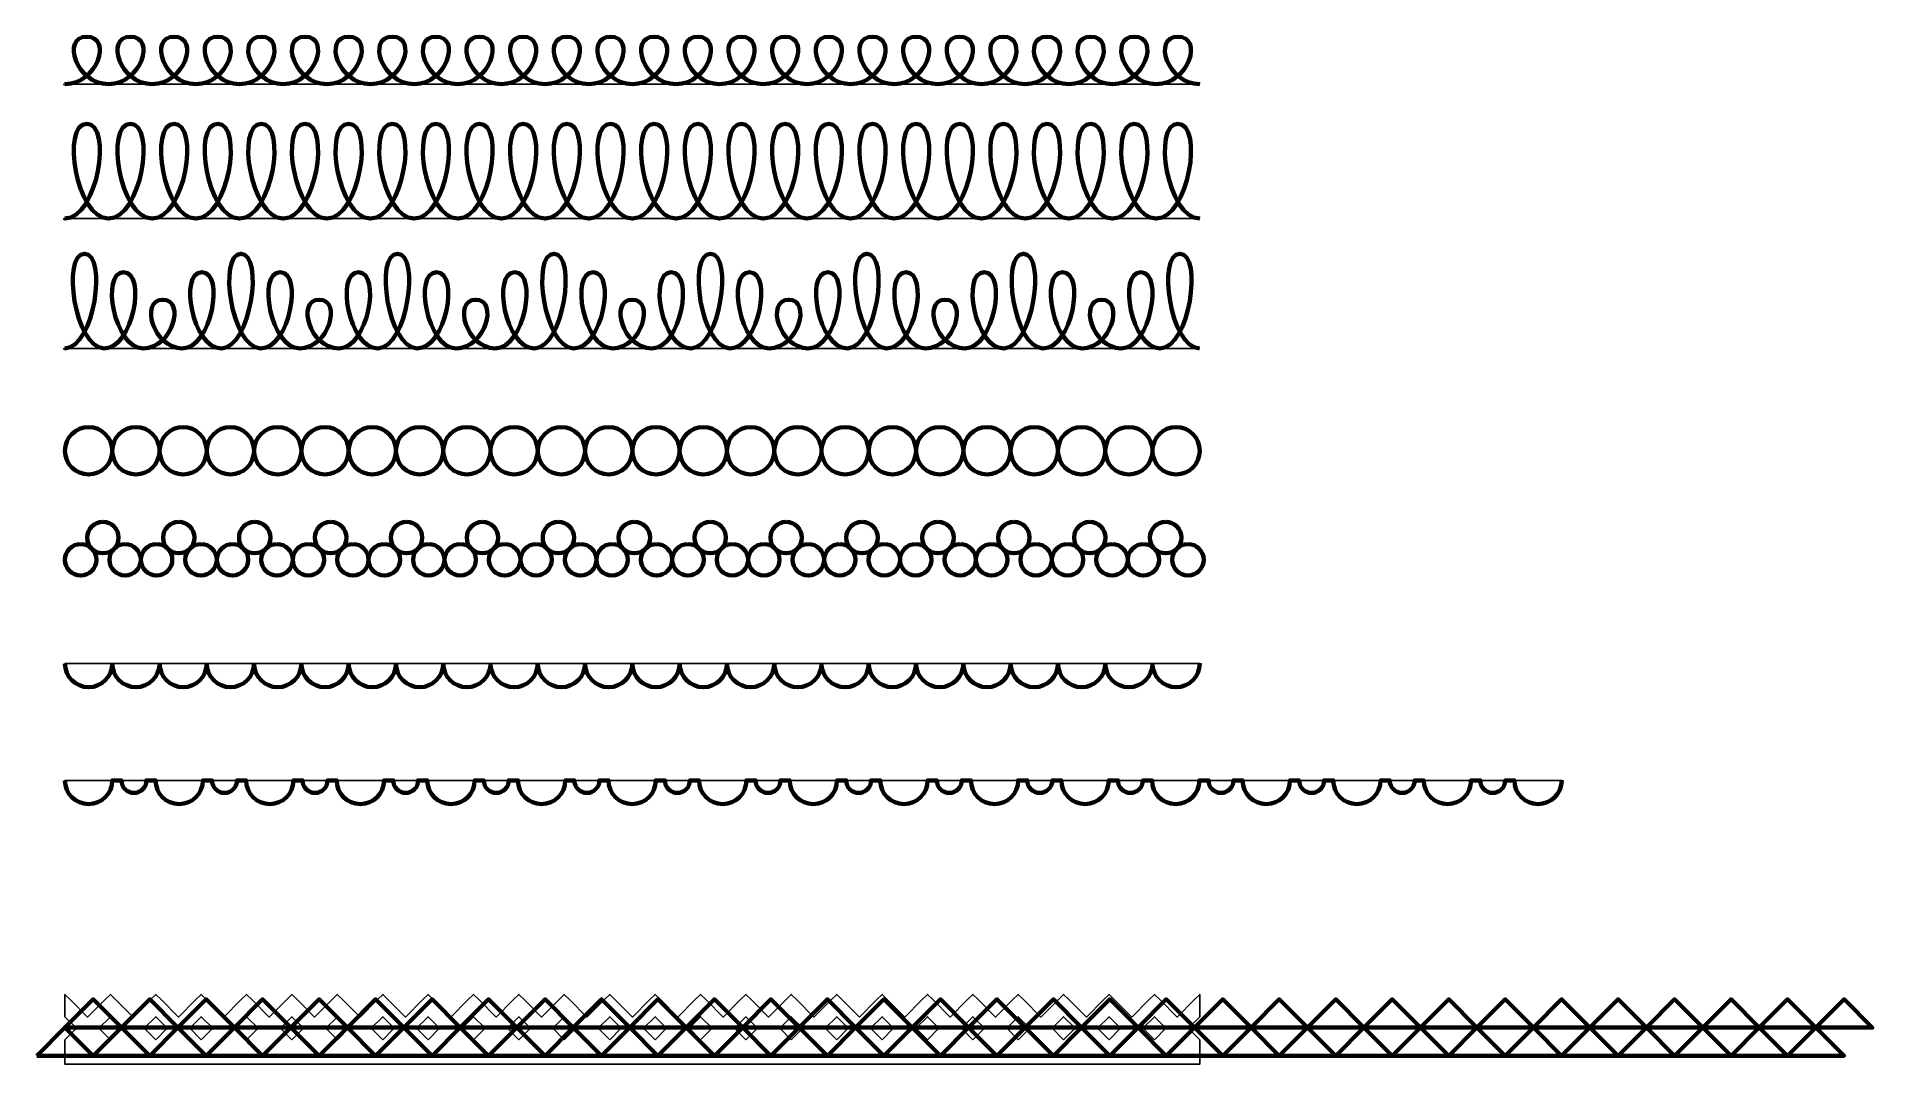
# Model space of a CAD drawing. Header units: centimetres. Extents: x -18.5 to 18.5, y -10.3 to 10.4.
import ezdxf

# ---------------------------------------------------------------- set-up
doc = ezdxf.new("R2010")
doc.units = ezdxf.units.CM
doc.header["$MEASUREMENT"] = 0
doc.layers.add('Layer 1', color=7, linetype='Continuous')

msp = doc.modelspace()

# ---------------------------------------------------------------- linework, layer by layer
at = {"layer": 'Layer 1', "color": 7, "lineweight": 211}
for centre, major_axis in [((-17.44267, 2.04987), (0, 0.47625)), ((-16.49017, 2.04987), (0, 0.47625)), ((-15.53767, 2.04987), (0, 0.47625)), ((-14.58517, 2.04987), (0, 0.47625)), ((-13.63267, 2.04987), (0, 0.47625)), ((-12.68017, 2.04987), (0, 0.47625)), ((-11.72767, 2.04987), (0, 0.47625)), ((-10.77517, 2.04987), (0, 0.47625)), ((-9.82267, 2.04987), (0, 0.47625)), ((-8.87017, 2.04987), (0, 0.47625)), ((-7.91767, 2.04987), (0, 0.47625)), ((-6.96517, 2.04987), (0, 0.47625)), ((-6.01267, 2.04987), (0, 0.47625)), ((-5.06017, 2.04987), (0, 0.47625)), ((-4.10767, 2.04987), (0, 0.47625)), ((-3.15517, 2.04987), (0, 0.47625)), ((-2.20267, 2.04987), (0, 0.47625)), ((-1.25017, 2.04987), (0, 0.47625)), ((-0.29767, 2.04987), (0, 0.47625)), ((0.65483, 2.04987), (0, 0.47625)), ((1.60733, 2.04987), (0, 0.47625)), ((2.55983, 2.04987), (0, 0.47625)), ((3.51233, 2.04987), (0, 0.47625)), ((4.46483, 2.04987), (0, 0.47625)), ((-17.1543, 0.30248), (0, 0.31686)), ((-15.62509, 0.30248), (0, 0.31686)), ((-14.09587, 0.30248), (0, 0.31686)), ((-12.56666, 0.30248), (0, 0.31686)), ((-11.03745, 0.30248), (0, 0.31686)), ((-9.50824, 0.30248), (0, 0.31686)), ((-7.97903, 0.30248), (0, 0.31686)), ((-6.44981, 0.30248), (0, 0.31686)), ((-4.9206, 0.30248), (0, 0.31686)), ((-3.39139, 0.30248), (0, 0.31686)), ((-1.8622, 0.30248), (0, 0.31686)), ((-0.33299, 0.30248), (0, 0.31686)), ((1.19619, 0.30248), (0, 0.31686)), ((2.72543, 0.30248), (0, 0.31686)), ((4.25465, 0.30248), (0, 0.31686)), ((-17.60205, -0.14524), (0, 0.31686)), ((-16.70655, -0.14524), (0, 0.31686)), ((-16.07284, -0.14524), (0, 0.31686)), ((-15.17733, -0.14524), (0, 0.31686)), ((-14.54363, -0.14524), (0, 0.31686)), ((-13.64812, -0.14524), (0, 0.31686)), ((-13.01442, -0.14524), (0, 0.31686)), ((-12.11893, -0.14524), (0, 0.31684)), ((-11.4852, -0.14524), (0, 0.31686)), ((-10.5897, -0.14524), (0, 0.31686)), ((-9.95599, -0.14524), (0, 0.31684)), ((-9.06048, -0.14524), (0, 0.31684)), ((-8.42678, -0.14524), (0, 0.31686)), ((-7.53127, -0.14524), (0, 0.31686)), ((-6.89757, -0.14524), (0, 0.31684)), ((-6.00206, -0.14524), (0, 0.31686)), ((-5.36836, -0.14524), (0, 0.31686)), ((-4.47287, -0.14524), (0, 0.31686)), ((-3.83914, -0.14524), (0, 0.31686)), ((-2.94366, -0.14524), (0, 0.31686)), ((-2.30993, -0.14524), (0, 0.31686)), ((-1.41445, -0.14524), (0, 0.31684)), ((-0.78075, -0.14524), (0, 0.31686)), ((0.11474, -0.14524), (0, 0.31686)), ((0.74847, -0.14524), (0, 0.31686)), ((1.64398, -0.14524), (0, 0.31686)), ((2.27768, -0.14524), (0, 0.31684)), ((3.17319, -0.14524), (0, 0.31686)), ((3.80689, -0.14524), (0, 0.31686)), ((4.70237, -0.14524), (0, 0.31686))]:
    msp.add_ellipse(centre, major_axis=major_axis, ratio=1, dxfattribs=at)
at = {"layer": 'Layer 1', "color": 7}
for points, knots in [([(-17.91892, 9.43429), (-17.26214, 9.43429), (-16.95928, 10.38679), (-17.47931, 10.38679), (-17.47931, 10.38679), (-17.99932, 10.38679), (-17.69648, 9.43429), (-17.0397, 9.43429), (-17.0397, 9.43429), (-16.38292, 9.43429), (-16.08006, 10.38679), (-16.60007, 10.38679), (-16.60007, 10.38679), (-17.12008, 10.38679), (-16.81721, 9.43429), (-16.16046, 9.43429), (-16.16046, 9.43429), (-15.50368, 9.43429), (-15.20082, 10.38679), (-15.72083, 10.38679), (-15.72083, 10.38679), (-16.24087, 10.38679), (-15.938, 9.43429), (-15.28122, 9.43429), (-15.28122, 9.43429), (-14.62447, 9.43429), (-14.32158, 10.38679), (-14.84161, 10.38679), (-14.84161, 10.38679), (-15.36165, 10.38679), (-15.05875, 9.43429), (-14.40198, 9.43429), (-14.40198, 9.43429), (-13.74523, 9.43429), (-13.44234, 10.38679), (-13.96237, 10.38679), (-13.96237, 10.38679), (-14.48238, 10.38679), (-14.17954, 9.43429), (-13.52276, 9.43429), (-13.52276, 9.43429), (-12.86598, 9.43429), (-12.56312, 10.38679), (-13.08315, 10.38679), (-13.08315, 10.38679), (-13.60316, 10.38679), (-13.30029, 9.43429), (-12.64354, 9.43429), (-12.64354, 9.43429), (-11.98676, 9.43429), (-11.6839, 10.38679), (-12.20391, 10.38679), (-12.20391, 10.38679), (-12.72392, 10.38679), (-12.42105, 9.43429), (-11.76428, 9.43429), (-11.76428, 9.43429), (-11.10753, 9.43429), (-10.80464, 10.38679), (-11.32467, 10.38679), (-11.32467, 10.38679), (-11.84471, 10.38679), (-11.54184, 9.43429), (-10.88506, 9.43429), (-10.88506, 9.43429), (-10.22828, 9.43429), (-9.92542, 10.38679), (-10.44545, 10.38679), (-10.44545, 10.38679), (-10.96548, 10.38679), (-10.66262, 9.43429), (-10.00584, 9.43429), (-10.00584, 9.43429), (-9.34906, 9.43429), (-9.0462, 10.38679), (-9.56621, 10.38679), (-9.56621, 10.38679), (-10.08622, 10.38679), (-9.78335, 9.43429), (-9.1266, 9.43429), (-9.1266, 9.43429), (-8.46982, 9.43429), (-8.16696, 10.38679), (-8.68699, 10.38679), (-8.68699, 10.38679), (-9.207, 10.38679), (-8.90413, 9.43429), (-8.24736, 9.43429), (-8.24736, 9.43429), (-7.59061, 9.43429), (-7.28772, 10.38679), (-7.80775, 10.38679), (-7.80775, 10.38679), (-8.32779, 10.38679), (-8.02489, 9.43429), (-7.36814, 9.43429), (-7.36814, 9.43429), (-6.71134, 9.43429), (-6.4085, 10.38679), (-6.92851, 10.38679), (-6.92851, 10.38679), (-7.44855, 10.38679), (-7.14568, 9.43429), (-6.4889, 9.43429), (-6.4889, 9.43429), (-5.83212, 9.43429), (-5.52926, 10.38679), (-6.04929, 10.38679), (-6.04929, 10.38679), (-6.5693, 10.38679), (-6.26646, 9.43429), (-5.60966, 9.43429), (-5.60966, 9.43429), (-4.95291, 9.43429), (-4.65004, 10.38679), (-5.17008, 10.38679), (-5.17008, 10.38679), (-5.69012, 10.38679), (-5.38725, 9.43429), (-4.73045, 9.43429), (-4.73045, 9.43429), (-4.0737, 9.43429), (-3.77083, 10.38679), (-4.29087, 10.38679), (-4.29087, 10.38679), (-4.81083, 10.38679), (-4.50804, 9.43429), (-3.85124, 9.43429), (-3.85124, 9.43429), (-3.19446, 9.43429), (-2.89162, 10.38679), (-3.41163, 10.38679), (-3.41163, 10.38679), (-3.93164, 10.38679), (-3.62877, 9.43429), (-2.97202, 9.43429), (-2.97202, 9.43429), (-2.31524, 9.43429), (-2.01238, 10.38679), (-2.53239, 10.38679), (-2.53239, 10.38679), (-3.0524, 10.38679), (-2.74956, 9.43429), (-2.09281, 9.43429), (-2.09281, 9.43429), (-1.43603, 9.43429), (-1.13317, 10.38679), (-1.65318, 10.38679), (-1.65318, 10.38679), (-2.17319, 10.38679), (-1.87035, 9.43429), (-1.21357, 9.43429), (-1.21357, 9.43429), (-0.55679, 9.43429), (-0.25393, 10.38679), (-0.77396, 10.38679), (-0.77396, 10.38679), (-1.29399, 10.38679), (-0.99113, 9.43429), (-0.33435, 9.43429), (-0.33435, 9.43429), (0.32243, 9.43429), (0.62529, 10.38679), (0.10526, 10.38679), (0.10526, 10.38679), (-0.41477, 10.38679), (-0.11191, 9.43429), (0.54487, 9.43429), (0.54487, 9.43429), (1.20165, 9.43429), (1.50451, 10.38679), (0.9845, 10.38679), (0.9845, 10.38679), (0.46449, 10.38679), (0.76733, 9.43429), (1.42411, 9.43429), (1.42411, 9.43429), (2.08089, 9.43429), (2.38375, 10.38679), (1.86372, 10.38679), (1.86372, 10.38679), (1.34369, 10.38679), (1.64655, 9.43429), (2.30333, 9.43429), (2.30333, 9.43429), (2.96011, 9.43429), (3.26297, 10.38679), (2.74294, 10.38679), (2.74294, 10.38679), (2.22295, 10.38679), (2.52577, 9.43429), (3.18255, 9.43429), (3.18255, 9.43429), (3.83933, 9.43429), (4.14219, 10.38679), (3.62216, 10.38679), (3.62216, 10.38679), (3.10217, 10.38679), (3.40502, 9.43429), (4.06179, 9.43429), (4.06179, 9.43429), (4.71854, 9.43429), (5.02141, 10.38679), (4.50137, 10.38679), (4.50137, 10.38679), (3.98138, 10.38679), (4.28423, 9.43429), (4.941, 9.43429), (4.941, 9.43429), (4.941, 9.43429), (-17.91892, 9.43429), (-17.91892, 9.43429)], [0, 0, 0, 0, 0.01851852, 0.01851852, 0.01851852, 0.01851852, 0.03703704, 0.03703704, 0.03703704, 0.03703704, 0.05555556, 0.05555556, 0.05555556, 0.05555556, 0.07407407, 0.07407407, 0.07407407, 0.07407407, 0.09259259, 0.09259259, 0.09259259, 0.09259259, 0.11111111, 0.11111111, 0.11111111, 0.11111111, 0.12962963, 0.12962963, 0.12962963, 0.12962963, 0.14814815, 0.14814815, 0.14814815, 0.14814815, 0.16666667, 0.16666667, 0.16666667, 0.16666667, 0.18518519, 0.18518519, 0.18518519, 0.18518519, 0.2037037, 0.2037037, 0.2037037, 0.2037037, 0.22222222, 0.22222222, 0.22222222, 0.22222222, 0.24074074, 0.24074074, 0.24074074, 0.24074074, 0.25925926, 0.25925926, 0.25925926, 0.25925926, 0.27777778, 0.27777778, 0.27777778, 0.27777778, 0.2962963, 0.2962963, 0.2962963, 0.2962963, 0.31481481, 0.31481481, 0.31481481, 0.31481481, 0.33333333, 0.33333333, 0.33333333, 0.33333333, 0.35185185, 0.35185185, 0.35185185, 0.35185185, 0.37037037, 0.37037037, 0.37037037, 0.37037037, 0.38888889, 0.38888889, 0.38888889, 0.38888889, 0.40740741, 0.40740741, 0.40740741, 0.40740741, 0.42592593, 0.42592593, 0.42592593, 0.42592593, 0.44444444, 0.44444444, 0.44444444, 0.44444444, 0.46296296, 0.46296296, 0.46296296, 0.46296296, 0.48148148, 0.48148148, 0.48148148, 0.48148148, 0.5, 0.5, 0.5, 0.5, 0.51851852, 0.51851852, 0.51851852, 0.51851852, 0.53703704, 0.53703704, 0.53703704, 0.53703704, 0.55555556, 0.55555556, 0.55555556, 0.55555556, 0.57407407, 0.57407407, 0.57407407, 0.57407407, 0.59259259, 0.59259259, 0.59259259, 0.59259259, 0.61111111, 0.61111111, 0.61111111, 0.61111111, 0.62962963, 0.62962963, 0.62962963, 0.62962963, 0.64814815, 0.64814815, 0.64814815, 0.64814815, 0.66666667, 0.66666667, 0.66666667, 0.66666667, 0.68518519, 0.68518519, 0.68518519, 0.68518519, 0.7037037, 0.7037037, 0.7037037, 0.7037037, 0.72222222, 0.72222222, 0.72222222, 0.72222222, 0.74074074, 0.74074074, 0.74074074, 0.74074074, 0.75925926, 0.75925926, 0.75925926, 0.75925926, 0.77777778, 0.77777778, 0.77777778, 0.77777778, 0.7962963, 0.7962963, 0.7962963, 0.7962963, 0.81481481, 0.81481481, 0.81481481, 0.81481481, 0.83333333, 0.83333333, 0.83333333, 0.83333333, 0.85185185, 0.85185185, 0.85185185, 0.85185185, 0.87037037, 0.87037037, 0.87037037, 0.87037037, 0.88888889, 0.88888889, 0.88888889, 0.88888889, 0.90740741, 0.90740741, 0.90740741, 0.90740741, 0.92592593, 0.92592593, 0.92592593, 0.92592593, 0.94444444, 0.94444444, 0.94444444, 0.94444444, 0.96296296, 0.96296296, 0.96296296, 0.96296296, 1, 1, 1, 1]), ([(-17.91892, 9.43429), (-17.91892, 9.43429), (-17.91892, 9.43429), (-17.91892, 9.43429), (-17.91892, 9.43429), (-17.91892, 9.43429), (-17.91892, 9.43429), (-17.91892, 9.43429)], [0, 0, 0, 0, 0.33333333, 0.33333333, 0.33333333, 0.33333333, 1, 1, 1, 1]), ([(-17.91892, 6.72591), (-17.26214, 6.72591), (-16.95928, 8.63091), (-17.47931, 8.63091), (-17.47931, 8.63091), (-17.99932, 8.63091), (-17.69648, 6.72591), (-17.0397, 6.72591), (-17.0397, 6.72591), (-16.38292, 6.72591), (-16.08006, 8.63091), (-16.60007, 8.63091), (-16.60007, 8.63091), (-17.12008, 8.63091), (-16.81721, 6.72591), (-16.16046, 6.72591), (-16.16046, 6.72591), (-15.50368, 6.72591), (-15.20082, 8.63091), (-15.72083, 8.63091), (-15.72083, 8.63091), (-16.24087, 8.63091), (-15.938, 6.72591), (-15.28122, 6.72591), (-15.28122, 6.72591), (-14.62447, 6.72591), (-14.32158, 8.63091), (-14.84161, 8.63091), (-14.84161, 8.63091), (-15.36165, 8.63091), (-15.05875, 6.72591), (-14.40198, 6.72591), (-14.40198, 6.72591), (-13.74523, 6.72591), (-13.44234, 8.63091), (-13.96237, 8.63091), (-13.96237, 8.63091), (-14.48238, 8.63091), (-14.17954, 6.72591), (-13.52276, 6.72591), (-13.52276, 6.72591), (-12.86598, 6.72591), (-12.56312, 8.63091), (-13.08315, 8.63091), (-13.08315, 8.63091), (-13.60316, 8.63091), (-13.30029, 6.72591), (-12.64354, 6.72591), (-12.64354, 6.72591), (-11.98676, 6.72591), (-11.6839, 8.63091), (-12.20391, 8.63091), (-12.20391, 8.63091), (-12.72392, 8.63091), (-12.42105, 6.72591), (-11.76428, 6.72591), (-11.76428, 6.72591), (-11.10753, 6.72591), (-10.80464, 8.63091), (-11.32467, 8.63091), (-11.32467, 8.63091), (-11.84471, 8.63091), (-11.54184, 6.72591), (-10.88506, 6.72591), (-10.88506, 6.72591), (-10.22828, 6.72591), (-9.92542, 8.63091), (-10.44545, 8.63091), (-10.44545, 8.63091), (-10.96548, 8.63091), (-10.66262, 6.72591), (-10.00584, 6.72591), (-10.00584, 6.72591), (-9.34906, 6.72591), (-9.0462, 8.63091), (-9.56621, 8.63091), (-9.56621, 8.63091), (-10.08622, 8.63091), (-9.78335, 6.72591), (-9.1266, 6.72591), (-9.1266, 6.72591), (-8.46982, 6.72591), (-8.16696, 8.63091), (-8.68699, 8.63091), (-8.68699, 8.63091), (-9.207, 8.63091), (-8.90413, 6.72591), (-8.24736, 6.72591), (-8.24736, 6.72591), (-7.59061, 6.72591), (-7.28772, 8.63091), (-7.80775, 8.63091), (-7.80775, 8.63091), (-8.32779, 8.63091), (-8.02489, 6.72591), (-7.36814, 6.72591), (-7.36814, 6.72591), (-6.71134, 6.72591), (-6.4085, 8.63091), (-6.92851, 8.63091), (-6.92851, 8.63091), (-7.44855, 8.63091), (-7.14568, 6.72591), (-6.4889, 6.72591), (-6.4889, 6.72591), (-5.83212, 6.72591), (-5.52926, 8.63091), (-6.04929, 8.63091), (-6.04929, 8.63091), (-6.5693, 8.63091), (-6.26646, 6.72591), (-5.60966, 6.72591), (-5.60966, 6.72591), (-4.95291, 6.72591), (-4.65004, 8.63091), (-5.17008, 8.63091), (-5.17008, 8.63091), (-5.69012, 8.63091), (-5.38725, 6.72591), (-4.73045, 6.72591), (-4.73045, 6.72591), (-4.0737, 6.72591), (-3.77083, 8.63091), (-4.29087, 8.63091), (-4.29087, 8.63091), (-4.81083, 8.63091), (-4.50804, 6.72591), (-3.85124, 6.72591), (-3.85124, 6.72591), (-3.19446, 6.72591), (-2.89162, 8.63091), (-3.41163, 8.63091), (-3.41163, 8.63091), (-3.93164, 8.63091), (-3.62877, 6.72591), (-2.97202, 6.72591), (-2.97202, 6.72591), (-2.31524, 6.72591), (-2.01238, 8.63091), (-2.53239, 8.63091), (-2.53239, 8.63091), (-3.0524, 8.63091), (-2.74956, 6.72591), (-2.09281, 6.72591), (-2.09281, 6.72591), (-1.43603, 6.72591), (-1.13317, 8.63091), (-1.65318, 8.63091), (-1.65318, 8.63091), (-2.17319, 8.63091), (-1.87035, 6.72591), (-1.21357, 6.72591), (-1.21357, 6.72591), (-0.55679, 6.72591), (-0.25393, 8.63091), (-0.77396, 8.63091), (-0.77396, 8.63091), (-1.29399, 8.63091), (-0.99113, 6.72591), (-0.33435, 6.72591), (-0.33435, 6.72591), (0.32243, 6.72591), (0.62529, 8.63091), (0.10526, 8.63091), (0.10526, 8.63091), (-0.41477, 8.63091), (-0.11191, 6.72591), (0.54487, 6.72591), (0.54487, 6.72591), (1.20165, 6.72591), (1.50451, 8.63091), (0.9845, 8.63091), (0.9845, 8.63091), (0.46449, 8.63091), (0.76733, 6.72591), (1.42411, 6.72591), (1.42411, 6.72591), (2.08089, 6.72591), (2.38375, 8.63091), (1.86372, 8.63091), (1.86372, 8.63091), (1.34369, 8.63091), (1.64655, 6.72591), (2.30333, 6.72591), (2.30333, 6.72591), (2.96011, 6.72591), (3.26297, 8.63091), (2.74294, 8.63091), (2.74294, 8.63091), (2.22295, 8.63091), (2.52577, 6.72591), (3.18255, 6.72591), (3.18255, 6.72591), (3.83933, 6.72591), (4.14219, 8.63091), (3.62216, 8.63091), (3.62216, 8.63091), (3.10217, 8.63091), (3.40502, 6.72591), (4.06179, 6.72591), (4.06179, 6.72591), (4.71854, 6.72591), (5.02141, 8.63091), (4.50137, 8.63091), (4.50137, 8.63091), (3.98138, 8.63091), (4.28423, 6.72591), (4.941, 6.72591), (4.941, 6.72591), (4.941, 6.72591), (-17.91892, 6.72591), (-17.91892, 6.72591)], [0, 0, 0, 0, 0.01851852, 0.01851852, 0.01851852, 0.01851852, 0.03703704, 0.03703704, 0.03703704, 0.03703704, 0.05555556, 0.05555556, 0.05555556, 0.05555556, 0.07407407, 0.07407407, 0.07407407, 0.07407407, 0.09259259, 0.09259259, 0.09259259, 0.09259259, 0.11111111, 0.11111111, 0.11111111, 0.11111111, 0.12962963, 0.12962963, 0.12962963, 0.12962963, 0.14814815, 0.14814815, 0.14814815, 0.14814815, 0.16666667, 0.16666667, 0.16666667, 0.16666667, 0.18518519, 0.18518519, 0.18518519, 0.18518519, 0.2037037, 0.2037037, 0.2037037, 0.2037037, 0.22222222, 0.22222222, 0.22222222, 0.22222222, 0.24074074, 0.24074074, 0.24074074, 0.24074074, 0.25925926, 0.25925926, 0.25925926, 0.25925926, 0.27777778, 0.27777778, 0.27777778, 0.27777778, 0.2962963, 0.2962963, 0.2962963, 0.2962963, 0.31481481, 0.31481481, 0.31481481, 0.31481481, 0.33333333, 0.33333333, 0.33333333, 0.33333333, 0.35185185, 0.35185185, 0.35185185, 0.35185185, 0.37037037, 0.37037037, 0.37037037, 0.37037037, 0.38888889, 0.38888889, 0.38888889, 0.38888889, 0.40740741, 0.40740741, 0.40740741, 0.40740741, 0.42592593, 0.42592593, 0.42592593, 0.42592593, 0.44444444, 0.44444444, 0.44444444, 0.44444444, 0.46296296, 0.46296296, 0.46296296, 0.46296296, 0.48148148, 0.48148148, 0.48148148, 0.48148148, 0.5, 0.5, 0.5, 0.5, 0.51851852, 0.51851852, 0.51851852, 0.51851852, 0.53703704, 0.53703704, 0.53703704, 0.53703704, 0.55555556, 0.55555556, 0.55555556, 0.55555556, 0.57407407, 0.57407407, 0.57407407, 0.57407407, 0.59259259, 0.59259259, 0.59259259, 0.59259259, 0.61111111, 0.61111111, 0.61111111, 0.61111111, 0.62962963, 0.62962963, 0.62962963, 0.62962963, 0.64814815, 0.64814815, 0.64814815, 0.64814815, 0.66666667, 0.66666667, 0.66666667, 0.66666667, 0.68518519, 0.68518519, 0.68518519, 0.68518519, 0.7037037, 0.7037037, 0.7037037, 0.7037037, 0.72222222, 0.72222222, 0.72222222, 0.72222222, 0.74074074, 0.74074074, 0.74074074, 0.74074074, 0.75925926, 0.75925926, 0.75925926, 0.75925926, 0.77777778, 0.77777778, 0.77777778, 0.77777778, 0.7962963, 0.7962963, 0.7962963, 0.7962963, 0.81481481, 0.81481481, 0.81481481, 0.81481481, 0.83333333, 0.83333333, 0.83333333, 0.83333333, 0.85185185, 0.85185185, 0.85185185, 0.85185185, 0.87037037, 0.87037037, 0.87037037, 0.87037037, 0.88888889, 0.88888889, 0.88888889, 0.88888889, 0.90740741, 0.90740741, 0.90740741, 0.90740741, 0.92592593, 0.92592593, 0.92592593, 0.92592593, 0.94444444, 0.94444444, 0.94444444, 0.94444444, 0.96296296, 0.96296296, 0.96296296, 0.96296296, 1, 1, 1, 1]), ([(-17.91892, 6.72591), (-17.91892, 6.72591), (-17.91892, 6.72591), (-17.91892, 6.72591), (-17.91892, 6.72591), (-17.91892, 6.72591), (-17.91892, 6.72591), (-17.91892, 6.72591)], [0, 0, 0, 0, 0.33333333, 0.33333333, 0.33333333, 0.33333333, 1, 1, 1, 1]), ([(-17.91892, 4.11156), (-17.33027, 4.11156), (-17.05884, 6.01656), (-17.5249, 6.01656), (-17.5249, 6.01656), (-17.99099, 6.01656), (-17.71955, 4.11156), (-17.13091, 4.11156), (-17.13091, 4.11156), (-16.54227, 4.11156), (-16.27083, 5.64614), (-16.73687, 5.64614), (-16.73687, 5.64614), (-17.20296, 5.64614), (-16.9315, 4.11156), (-16.34285, 4.11156), (-16.34285, 4.11156), (-15.7542, 4.11156), (-15.48277, 5.09052), (-15.94886, 5.09052), (-15.94886, 5.09052), (-16.41492, 5.09052), (-16.14346, 4.11156), (-15.55484, 4.11156), (-15.55484, 4.11156), (-14.96619, 4.11156), (-14.69473, 5.64614), (-15.16082, 5.64614), (-15.16082, 5.64614), (-15.62688, 5.64614), (-15.35542, 4.11156), (-14.76678, 4.11156), (-14.76678, 4.11156), (-14.17816, 4.11156), (-13.90667, 6.01656), (-14.37276, 6.01656), (-14.37276, 6.01656), (-14.83885, 6.01656), (-14.56739, 4.11156), (-13.97874, 4.11156), (-13.97874, 4.11156), (-13.39009, 4.11156), (-13.11866, 5.64614), (-13.58472, 5.64614), (-13.58472, 5.64614), (-14.05078, 5.64614), (-13.77932, 4.11156), (-13.1907, 4.11156), (-13.1907, 4.11156), (-12.60208, 4.11156), (-12.33062, 5.09052), (-12.79668, 5.09052), (-12.79668, 5.09052), (-13.26274, 5.09052), (-12.99128, 4.11156), (-12.40266, 4.11156), (-12.40266, 4.11156), (-11.81404, 4.11156), (-11.54258, 5.64614), (-12.00867, 5.64614), (-12.00867, 5.64614), (-12.47473, 5.64614), (-12.2033, 4.11156), (-11.61465, 4.11156), (-11.61465, 4.11156), (-11.026, 4.11156), (-10.75457, 6.01656), (-11.22063, 6.01656), (-11.22063, 6.01656), (-11.68669, 6.01656), (-11.41526, 4.11156), (-10.82661, 4.11156), (-10.82661, 4.11156), (-10.23796, 4.11156), (-9.9665, 5.64614), (-10.43259, 5.64614), (-10.43259, 5.64614), (-10.89865, 5.64614), (-10.62719, 4.11156), (-10.03857, 4.11156), (-10.03857, 4.11156), (-9.44992, 4.11156), (-9.17849, 5.09052), (-9.64455, 5.09052), (-9.64455, 5.09052), (-10.11061, 5.09052), (-9.83915, 4.11156), (-9.25053, 4.11156), (-9.25053, 4.11156), (-8.66191, 4.11156), (-8.39045, 5.64614), (-8.85651, 5.64614), (-8.85651, 5.64614), (-9.32263, 5.64614), (-9.05114, 4.11156), (-8.46252, 4.11156), (-8.46252, 4.11156), (-7.87385, 4.11156), (-7.60244, 6.01656), (-8.0685, 6.01656), (-8.0685, 6.01656), (-8.53459, 6.01656), (-8.26313, 4.11156), (-7.67451, 4.11156), (-7.67451, 4.11156), (-7.08584, 4.11156), (-6.8144, 5.64614), (-7.28047, 5.64614), (-7.28047, 5.64614), (-7.74654, 5.64614), (-7.47512, 4.11156), (-6.88643, 4.11156), (-6.88643, 4.11156), (-6.29781, 4.11156), (-6.0264, 5.09052), (-6.49247, 5.09052), (-6.49247, 5.09052), (-6.95854, 5.09052), (-6.6871, 4.11156), (-6.09845, 4.11156), (-6.09845, 4.11156), (-5.50978, 4.11156), (-5.23837, 5.64614), (-5.70443, 5.64614), (-5.70443, 5.64614), (-6.17044, 5.64614), (-5.89906, 4.11156), (-5.31041, 4.11156), (-5.31041, 4.11156), (-4.72174, 4.11156), (-4.4503, 6.01656), (-4.91634, 6.01656), (-4.91634, 6.01656), (-5.3824, 6.01656), (-5.11097, 4.11156), (-4.52235, 4.11156), (-4.52235, 4.11156), (-3.93368, 4.11156), (-3.66227, 5.64614), (-4.12831, 5.64614), (-4.12831, 5.64614), (-4.5944, 5.64614), (-4.32291, 4.11156), (-3.73432, 4.11156), (-3.73432, 4.11156), (-3.14565, 4.11156), (-2.87424, 5.09052), (-3.34025, 5.09052), (-3.34025, 5.09052), (-3.80634, 5.09052), (-3.5349, 4.11156), (-2.94626, 4.11156), (-2.94626, 4.11156), (-2.35762, 4.11156), (-2.08618, 5.64614), (-2.55224, 5.64614), (-2.55224, 5.64614), (-3.0183, 5.64614), (-2.74687, 4.11156), (-2.15822, 4.11156), (-2.15822, 4.11156), (-1.56957, 4.11156), (-1.29814, 6.01656), (-1.76423, 6.01656), (-1.76423, 6.01656), (-2.23027, 6.01656), (-1.95886, 4.11156), (-1.37019, 4.11156), (-1.37019, 4.11156), (-0.78157, 4.11156), (-0.51011, 5.64614), (-0.97615, 5.64614), (-0.97615, 5.64614), (-1.44221, 5.64614), (-1.1708, 4.11156), (-0.58213, 4.11156), (-0.58213, 4.11156), (0.00652, 4.11156), (0.27795, 5.09052), (-0.18814, 5.09052), (-0.18814, 5.09052), (-0.6542, 5.09052), (-0.38274, 4.11156), (0.20593, 4.11156), (0.20593, 4.11156), (0.79455, 4.11156), (1.06596, 5.64614), (0.59992, 5.64614), (0.59992, 5.64614), (0.13388, 5.64614), (0.40527, 4.11156), (0.99394, 4.11156), (0.99394, 4.11156), (1.58259, 4.11156), (1.85402, 6.01656), (1.38796, 6.01656), (1.38796, 6.01656), (0.92192, 6.01656), (1.19336, 4.11156), (1.78198, 4.11156), (1.78198, 4.11156), (2.37063, 4.11156), (2.64209, 5.64614), (2.17605, 5.64614), (2.17605, 5.64614), (1.70999, 5.64614), (1.9814, 4.11156), (2.57004, 4.11156), (2.57004, 4.11156), (3.15871, 4.11156), (3.43015, 5.09052), (2.96406, 5.09052), (2.96406, 5.09052), (2.498, 5.09052), (2.76946, 4.11156), (3.3581, 4.11156), (3.3581, 4.11156), (3.94674, 4.11156), (4.21815, 5.64614), (3.75212, 5.64614), (3.75212, 5.64614), (3.28609, 5.64614), (3.55747, 4.11156), (4.14611, 4.11156), (4.14611, 4.11156), (4.73478, 4.11156), (5.00619, 6.01656), (4.54015, 6.01656), (4.54015, 6.01656), (4.07411, 6.01656), (4.34552, 4.11156), (4.93417, 4.11156), (4.93417, 4.11156), (4.93417, 4.11156), (-17.91892, 4.11156), (-17.91892, 4.11156)], [0, 0, 0, 0, 0.01666667, 0.01666667, 0.01666667, 0.01666667, 0.03333333, 0.03333333, 0.03333333, 0.03333333, 0.05, 0.05, 0.05, 0.05, 0.06666667, 0.06666667, 0.06666667, 0.06666667, 0.08333333, 0.08333333, 0.08333333, 0.08333333, 0.1, 0.1, 0.1, 0.1, 0.11666667, 0.11666667, 0.11666667, 0.11666667, 0.13333333, 0.13333333, 0.13333333, 0.13333333, 0.15, 0.15, 0.15, 0.15, 0.16666667, 0.16666667, 0.16666667, 0.16666667, 0.18333333, 0.18333333, 0.18333333, 0.18333333, 0.2, 0.2, 0.2, 0.2, 0.21666667, 0.21666667, 0.21666667, 0.21666667, 0.23333333, 0.23333333, 0.23333333, 0.23333333, 0.25, 0.25, 0.25, 0.25, 0.26666667, 0.26666667, 0.26666667, 0.26666667, 0.28333333, 0.28333333, 0.28333333, 0.28333333, 0.3, 0.3, 0.3, 0.3, 0.31666667, 0.31666667, 0.31666667, 0.31666667, 0.33333333, 0.33333333, 0.33333333, 0.33333333, 0.35, 0.35, 0.35, 0.35, 0.36666667, 0.36666667, 0.36666667, 0.36666667, 0.38333333, 0.38333333, 0.38333333, 0.38333333, 0.4, 0.4, 0.4, 0.4, 0.41666667, 0.41666667, 0.41666667, 0.41666667, 0.43333333, 0.43333333, 0.43333333, 0.43333333, 0.45, 0.45, 0.45, 0.45, 0.46666667, 0.46666667, 0.46666667, 0.46666667, 0.48333333, 0.48333333, 0.48333333, 0.48333333, 0.5, 0.5, 0.5, 0.5, 0.51666667, 0.51666667, 0.51666667, 0.51666667, 0.53333333, 0.53333333, 0.53333333, 0.53333333, 0.55, 0.55, 0.55, 0.55, 0.56666667, 0.56666667, 0.56666667, 0.56666667, 0.58333333, 0.58333333, 0.58333333, 0.58333333, 0.6, 0.6, 0.6, 0.6, 0.61666667, 0.61666667, 0.61666667, 0.61666667, 0.63333333, 0.63333333, 0.63333333, 0.63333333, 0.65, 0.65, 0.65, 0.65, 0.66666667, 0.66666667, 0.66666667, 0.66666667, 0.68333333, 0.68333333, 0.68333333, 0.68333333, 0.7, 0.7, 0.7, 0.7, 0.71666667, 0.71666667, 0.71666667, 0.71666667, 0.73333333, 0.73333333, 0.73333333, 0.73333333, 0.75, 0.75, 0.75, 0.75, 0.76666667, 0.76666667, 0.76666667, 0.76666667, 0.78333333, 0.78333333, 0.78333333, 0.78333333, 0.8, 0.8, 0.8, 0.8, 0.81666667, 0.81666667, 0.81666667, 0.81666667, 0.83333333, 0.83333333, 0.83333333, 0.83333333, 0.85, 0.85, 0.85, 0.85, 0.86666667, 0.86666667, 0.86666667, 0.86666667, 0.88333333, 0.88333333, 0.88333333, 0.88333333, 0.9, 0.9, 0.9, 0.9, 0.91666667, 0.91666667, 0.91666667, 0.91666667, 0.93333333, 0.93333333, 0.93333333, 0.93333333, 0.95, 0.95, 0.95, 0.95, 0.96666667, 0.96666667, 0.96666667, 0.96666667, 1, 1, 1, 1]), ([(-17.91892, 4.11156), (-17.91892, 4.11156), (-17.91892, 4.11156), (-17.91892, 4.11156), (-17.91892, 4.11156), (-17.91892, 4.11156), (-17.91892, 4.11156), (-17.91892, 4.11156)], [0, 0, 0, 0, 0.33333333, 0.33333333, 0.33333333, 0.33333333, 1, 1, 1, 1]), ([(-16.96642, -2.23384), (-16.96642, -2.49686), (-17.17965, -2.71009), (-17.44267, -2.71009), (-17.44267, -2.71009), (-17.70569, -2.71009), (-17.91892, -2.49686), (-17.91892, -2.23384), (-17.91892, -2.23384), (-17.91892, -2.23384), (-16.96642, -2.23384), (-16.96642, -2.23384)], [0, 0, 0, 0, 0.25, 0.25, 0.25, 0.25, 0.5, 0.5, 0.5, 0.5, 1, 1, 1, 1]), ([(-16.96642, -2.23384), (-16.96642, -2.23384), (-16.96642, -2.23384), (-16.96642, -2.23384), (-16.96642, -2.23384), (-16.96642, -2.23384), (-16.96642, -2.23384), (-16.96642, -2.23384)], [0, 0, 0, 0, 0.33333333, 0.33333333, 0.33333333, 0.33333333, 1, 1, 1, 1]), ([(-16.01392, -2.23384), (-16.01392, -2.49686), (-16.22715, -2.71009), (-16.49017, -2.71009), (-16.49017, -2.71009), (-16.75319, -2.71009), (-16.96642, -2.49686), (-16.96642, -2.23384), (-16.96642, -2.23384), (-16.96642, -2.23384), (-16.01392, -2.23384), (-16.01392, -2.23384)], [0, 0, 0, 0, 0.25, 0.25, 0.25, 0.25, 0.5, 0.5, 0.5, 0.5, 1, 1, 1, 1]), ([(-16.01392, -2.23384), (-16.01392, -2.23384), (-16.01392, -2.23384), (-16.01392, -2.23384), (-16.01392, -2.23384), (-16.01392, -2.23384), (-16.01392, -2.23384), (-16.01392, -2.23384)], [0, 0, 0, 0, 0.33333333, 0.33333333, 0.33333333, 0.33333333, 1, 1, 1, 1]), ([(-15.06142, -2.23384), (-15.06142, -2.49686), (-15.27465, -2.71009), (-15.53767, -2.71009), (-15.53767, -2.71009), (-15.80069, -2.71009), (-16.01392, -2.49686), (-16.01392, -2.23384), (-16.01392, -2.23384), (-16.01392, -2.23384), (-15.06142, -2.23384), (-15.06142, -2.23384)], [0, 0, 0, 0, 0.25, 0.25, 0.25, 0.25, 0.5, 0.5, 0.5, 0.5, 1, 1, 1, 1]), ([(-15.06142, -2.23384), (-15.06142, -2.23384), (-15.06142, -2.23384), (-15.06142, -2.23384), (-15.06142, -2.23384), (-15.06142, -2.23384), (-15.06142, -2.23384), (-15.06142, -2.23384)], [0, 0, 0, 0, 0.33333333, 0.33333333, 0.33333333, 0.33333333, 1, 1, 1, 1]), ([(-14.10892, -2.23384), (-14.10892, -2.49686), (-14.32215, -2.71009), (-14.58517, -2.71009), (-14.58517, -2.71009), (-14.84819, -2.71009), (-15.06142, -2.49686), (-15.06142, -2.23384), (-15.06142, -2.23384), (-15.06142, -2.23384), (-14.10892, -2.23384), (-14.10892, -2.23384)], [0, 0, 0, 0, 0.25, 0.25, 0.25, 0.25, 0.5, 0.5, 0.5, 0.5, 1, 1, 1, 1]), ([(-14.10892, -2.23384), (-14.10892, -2.23384), (-14.10892, -2.23384), (-14.10892, -2.23384), (-14.10892, -2.23384), (-14.10892, -2.23384), (-14.10892, -2.23384), (-14.10892, -2.23384)], [0, 0, 0, 0, 0.33333333, 0.33333333, 0.33333333, 0.33333333, 1, 1, 1, 1]), ([(-13.15642, -2.23384), (-13.15642, -2.49686), (-13.36965, -2.71009), (-13.63267, -2.71009), (-13.63267, -2.71009), (-13.89569, -2.71009), (-14.10892, -2.49686), (-14.10892, -2.23384), (-14.10892, -2.23384), (-14.10892, -2.23384), (-13.15642, -2.23384), (-13.15642, -2.23384)], [0, 0, 0, 0, 0.25, 0.25, 0.25, 0.25, 0.5, 0.5, 0.5, 0.5, 1, 1, 1, 1]), ([(-13.15642, -2.23384), (-13.15642, -2.23384), (-13.15642, -2.23384), (-13.15642, -2.23384), (-13.15642, -2.23384), (-13.15642, -2.23384), (-13.15642, -2.23384), (-13.15642, -2.23384)], [0, 0, 0, 0, 0.33333333, 0.33333333, 0.33333333, 0.33333333, 1, 1, 1, 1]), ([(-12.20392, -2.23384), (-12.20392, -2.49686), (-12.41715, -2.71009), (-12.68017, -2.71009), (-12.68017, -2.71009), (-12.94319, -2.71009), (-13.15642, -2.49686), (-13.15642, -2.23384), (-13.15642, -2.23384), (-13.15642, -2.23384), (-12.20392, -2.23384), (-12.20392, -2.23384)], [0, 0, 0, 0, 0.25, 0.25, 0.25, 0.25, 0.5, 0.5, 0.5, 0.5, 1, 1, 1, 1]), ([(-12.20392, -2.23384), (-12.20392, -2.23384), (-12.20392, -2.23384), (-12.20392, -2.23384), (-12.20392, -2.23384), (-12.20392, -2.23384), (-12.20392, -2.23384), (-12.20392, -2.23384)], [0, 0, 0, 0, 0.33333333, 0.33333333, 0.33333333, 0.33333333, 1, 1, 1, 1]), ([(-11.25142, -2.23384), (-11.25142, -2.49686), (-11.46465, -2.71009), (-11.72767, -2.71009), (-11.72767, -2.71009), (-11.99069, -2.71009), (-12.20392, -2.49686), (-12.20392, -2.23384), (-12.20392, -2.23384), (-12.20392, -2.23384), (-11.25142, -2.23384), (-11.25142, -2.23384)], [0, 0, 0, 0, 0.25, 0.25, 0.25, 0.25, 0.5, 0.5, 0.5, 0.5, 1, 1, 1, 1]), ([(-11.25142, -2.23384), (-11.25142, -2.23384), (-11.25142, -2.23384), (-11.25142, -2.23384), (-11.25142, -2.23384), (-11.25142, -2.23384), (-11.25142, -2.23384), (-11.25142, -2.23384)], [0, 0, 0, 0, 0.33333333, 0.33333333, 0.33333333, 0.33333333, 1, 1, 1, 1]), ([(-10.29892, -2.23384), (-10.29892, -2.49686), (-10.51215, -2.71009), (-10.77517, -2.71009), (-10.77517, -2.71009), (-11.03822, -2.71009), (-11.25142, -2.49686), (-11.25142, -2.23384), (-11.25142, -2.23384), (-11.25142, -2.23384), (-10.29892, -2.23384), (-10.29892, -2.23384)], [0, 0, 0, 0, 0.25, 0.25, 0.25, 0.25, 0.5, 0.5, 0.5, 0.5, 1, 1, 1, 1]), ([(-10.29892, -2.23384), (-10.29892, -2.23384), (-10.29892, -2.23384), (-10.29892, -2.23384), (-10.29892, -2.23384), (-10.29892, -2.23384), (-10.29892, -2.23384), (-10.29892, -2.23384)], [0, 0, 0, 0, 0.33333333, 0.33333333, 0.33333333, 0.33333333, 1, 1, 1, 1]), ([(-9.34642, -2.23384), (-9.34642, -2.49686), (-9.55965, -2.71009), (-9.82267, -2.71009), (-9.82267, -2.71009), (-10.08569, -2.71009), (-10.29892, -2.49686), (-10.29892, -2.23384), (-10.29892, -2.23384), (-10.29892, -2.23384), (-9.34642, -2.23384), (-9.34642, -2.23384)], [0, 0, 0, 0, 0.25, 0.25, 0.25, 0.25, 0.5, 0.5, 0.5, 0.5, 1, 1, 1, 1]), ([(-9.34642, -2.23384), (-9.34642, -2.23384), (-9.34642, -2.23384), (-9.34642, -2.23384), (-9.34642, -2.23384), (-9.34642, -2.23384), (-9.34642, -2.23384), (-9.34642, -2.23384)], [0, 0, 0, 0, 0.33333333, 0.33333333, 0.33333333, 0.33333333, 1, 1, 1, 1]), ([(-8.39392, -2.23384), (-8.39392, -2.49686), (-8.60715, -2.71009), (-8.87017, -2.71009), (-8.87017, -2.71009), (-9.13319, -2.71009), (-9.34642, -2.49686), (-9.34642, -2.23384), (-9.34642, -2.23384), (-9.34642, -2.23384), (-8.39392, -2.23384), (-8.39392, -2.23384)], [0, 0, 0, 0, 0.25, 0.25, 0.25, 0.25, 0.5, 0.5, 0.5, 0.5, 1, 1, 1, 1]), ([(-8.39392, -2.23384), (-8.39392, -2.23384), (-8.39392, -2.23384), (-8.39392, -2.23384), (-8.39392, -2.23384), (-8.39392, -2.23384), (-8.39392, -2.23384), (-8.39392, -2.23384)], [0, 0, 0, 0, 0.33333333, 0.33333333, 0.33333333, 0.33333333, 1, 1, 1, 1]), ([(-7.44142, -2.23384), (-7.44142, -2.49686), (-7.65462, -2.71009), (-7.91767, -2.71009), (-7.91767, -2.71009), (-8.18072, -2.71009), (-8.39392, -2.49686), (-8.39392, -2.23384), (-8.39392, -2.23384), (-8.39392, -2.23384), (-7.44142, -2.23384), (-7.44142, -2.23384)], [0, 0, 0, 0, 0.25, 0.25, 0.25, 0.25, 0.5, 0.5, 0.5, 0.5, 1, 1, 1, 1]), ([(-7.44142, -2.23384), (-7.44142, -2.23384), (-7.44142, -2.23384), (-7.44142, -2.23384), (-7.44142, -2.23384), (-7.44142, -2.23384), (-7.44142, -2.23384), (-7.44142, -2.23384)], [0, 0, 0, 0, 0.33333333, 0.33333333, 0.33333333, 0.33333333, 1, 1, 1, 1]), ([(-6.48892, -2.23384), (-6.48892, -2.49686), (-6.70215, -2.71009), (-6.96517, -2.71009), (-6.96517, -2.71009), (-7.22819, -2.71009), (-7.44142, -2.49686), (-7.44142, -2.23384), (-7.44142, -2.23384), (-7.44142, -2.23384), (-6.48892, -2.23384), (-6.48892, -2.23384)], [0, 0, 0, 0, 0.25, 0.25, 0.25, 0.25, 0.5, 0.5, 0.5, 0.5, 1, 1, 1, 1]), ([(-6.48892, -2.23384), (-6.48892, -2.23384), (-6.48892, -2.23384), (-6.48892, -2.23384), (-6.48892, -2.23384), (-6.48892, -2.23384), (-6.48892, -2.23384), (-6.48892, -2.23384)], [0, 0, 0, 0, 0.33333333, 0.33333333, 0.33333333, 0.33333333, 1, 1, 1, 1]), ([(-5.53642, -2.23384), (-5.53642, -2.49686), (-5.7497, -2.71009), (-6.01267, -2.71009), (-6.01267, -2.71009), (-6.27569, -2.71009), (-6.48892, -2.49686), (-6.48892, -2.23384), (-6.48892, -2.23384), (-6.48892, -2.23384), (-5.53642, -2.23384), (-5.53642, -2.23384)], [0, 0, 0, 0, 0.25, 0.25, 0.25, 0.25, 0.5, 0.5, 0.5, 0.5, 1, 1, 1, 1]), ([(-5.53642, -2.23384), (-5.53642, -2.23384), (-5.53642, -2.23384), (-5.53642, -2.23384), (-5.53642, -2.23384), (-5.53642, -2.23384), (-5.53642, -2.23384), (-5.53642, -2.23384)], [0, 0, 0, 0, 0.33333333, 0.33333333, 0.33333333, 0.33333333, 1, 1, 1, 1]), ([(-4.58392, -2.23384), (-4.58392, -2.49686), (-4.79717, -2.71009), (-5.0602, -2.71009), (-5.0602, -2.71009), (-5.32323, -2.71009), (-5.53642, -2.49686), (-5.53642, -2.23384), (-5.53642, -2.23384), (-5.53642, -2.23384), (-4.58392, -2.23384), (-4.58392, -2.23384)], [0, 0, 0, 0, 0.25, 0.25, 0.25, 0.25, 0.5, 0.5, 0.5, 0.5, 1, 1, 1, 1]), ([(-4.58392, -2.23384), (-4.58392, -2.23384), (-4.58392, -2.23384), (-4.58392, -2.23384), (-4.58392, -2.23384), (-4.58392, -2.23384), (-4.58392, -2.23384), (-4.58392, -2.23384)], [0, 0, 0, 0, 0.33333333, 0.33333333, 0.33333333, 0.33333333, 1, 1, 1, 1]), ([(-3.63142, -2.23384), (-3.63142, -2.49686), (-3.84465, -2.71009), (-4.10767, -2.71009), (-4.10767, -2.71009), (-4.37069, -2.71009), (-4.58392, -2.49686), (-4.58392, -2.23384), (-4.58392, -2.23384), (-4.58392, -2.23384), (-3.63142, -2.23384), (-3.63142, -2.23384)], [0, 0, 0, 0, 0.25, 0.25, 0.25, 0.25, 0.5, 0.5, 0.5, 0.5, 1, 1, 1, 1]), ([(-3.63142, -2.23384), (-3.63142, -2.23384), (-3.63142, -2.23384), (-3.63142, -2.23384), (-3.63142, -2.23384), (-3.63142, -2.23384), (-3.63142, -2.23384), (-3.63142, -2.23384)], [0, 0, 0, 0, 0.33333333, 0.33333333, 0.33333333, 0.33333333, 1, 1, 1, 1]), ([(-2.67892, -2.23384), (-2.67892, -2.49686), (-2.89215, -2.71009), (-3.15517, -2.71009), (-3.15517, -2.71009), (-3.41819, -2.71009), (-3.63142, -2.49686), (-3.63142, -2.23384), (-3.63142, -2.23384), (-3.63142, -2.23384), (-2.67892, -2.23384), (-2.67892, -2.23384)], [0, 0, 0, 0, 0.25, 0.25, 0.25, 0.25, 0.5, 0.5, 0.5, 0.5, 1, 1, 1, 1]), ([(-2.67892, -2.23384), (-2.67892, -2.23384), (-2.67892, -2.23384), (-2.67892, -2.23384), (-2.67892, -2.23384), (-2.67892, -2.23384), (-2.67892, -2.23384), (-2.67892, -2.23384)], [0, 0, 0, 0, 0.33333333, 0.33333333, 0.33333333, 0.33333333, 1, 1, 1, 1]), ([(-1.72642, -2.23384), (-1.72642, -2.49686), (-1.93965, -2.71009), (-2.20267, -2.71009), (-2.20267, -2.71009), (-2.46569, -2.71009), (-2.67892, -2.49686), (-2.67892, -2.23384), (-2.67892, -2.23384), (-2.67892, -2.23384), (-1.72642, -2.23384), (-1.72642, -2.23384)], [0, 0, 0, 0, 0.25, 0.25, 0.25, 0.25, 0.5, 0.5, 0.5, 0.5, 1, 1, 1, 1]), ([(-1.72642, -2.23384), (-1.72642, -2.23384), (-1.72642, -2.23384), (-1.72642, -2.23384), (-1.72642, -2.23384), (-1.72642, -2.23384), (-1.72642, -2.23384), (-1.72642, -2.23384)], [0, 0, 0, 0, 0.33333333, 0.33333333, 0.33333333, 0.33333333, 1, 1, 1, 1]), ([(-0.77392, -2.23384), (-0.77392, -2.49686), (-0.98715, -2.71009), (-1.25017, -2.71009), (-1.25017, -2.71009), (-1.51319, -2.71009), (-1.72642, -2.49686), (-1.72642, -2.23384), (-1.72642, -2.23384), (-1.72642, -2.23384), (-0.77392, -2.23384), (-0.77392, -2.23384)], [0, 0, 0, 0, 0.25, 0.25, 0.25, 0.25, 0.5, 0.5, 0.5, 0.5, 1, 1, 1, 1]), ([(-0.77392, -2.23384), (-0.77392, -2.23384), (-0.77392, -2.23384), (-0.77392, -2.23384), (-0.77392, -2.23384), (-0.77392, -2.23384), (-0.77392, -2.23384), (-0.77392, -2.23384)], [0, 0, 0, 0, 0.33333333, 0.33333333, 0.33333333, 0.33333333, 1, 1, 1, 1]), ([(0.17858, -2.23384), (0.17858, -2.49686), (-0.03465, -2.71009), (-0.29767, -2.71009), (-0.29767, -2.71009), (-0.56069, -2.71009), (-0.77392, -2.49686), (-0.77392, -2.23384), (-0.77392, -2.23384), (-0.77392, -2.23384), (0.17858, -2.23384), (0.17858, -2.23384)], [0, 0, 0, 0, 0.25, 0.25, 0.25, 0.25, 0.5, 0.5, 0.5, 0.5, 1, 1, 1, 1]), ([(0.17858, -2.23384), (0.17858, -2.23384), (0.17858, -2.23384), (0.17858, -2.23384), (0.17858, -2.23384), (0.17858, -2.23384), (0.17858, -2.23384), (0.17858, -2.23384)], [0, 0, 0, 0, 0.33333333, 0.33333333, 0.33333333, 0.33333333, 1, 1, 1, 1]), ([(1.13108, -2.23384), (1.13108, -2.49686), (0.91785, -2.71009), (0.65483, -2.71009), (0.65483, -2.71009), (0.39181, -2.71009), (0.17858, -2.49686), (0.17858, -2.23384), (0.17858, -2.23384), (0.17858, -2.23384), (1.13108, -2.23384), (1.13108, -2.23384)], [0, 0, 0, 0, 0.25, 0.25, 0.25, 0.25, 0.5, 0.5, 0.5, 0.5, 1, 1, 1, 1]), ([(1.13108, -2.23384), (1.13108, -2.23384), (1.13108, -2.23384), (1.13108, -2.23384), (1.13108, -2.23384), (1.13108, -2.23384), (1.13108, -2.23384), (1.13108, -2.23384)], [0, 0, 0, 0, 0.33333333, 0.33333333, 0.33333333, 0.33333333, 1, 1, 1, 1]), ([(2.08358, -2.23384), (2.08358, -2.49686), (1.87033, -2.71009), (1.60733, -2.71009), (1.60733, -2.71009), (1.34431, -2.71009), (1.13108, -2.49686), (1.13108, -2.23384), (1.13108, -2.23384), (1.13108, -2.23384), (2.08358, -2.23384), (2.08358, -2.23384)], [0, 0, 0, 0, 0.25, 0.25, 0.25, 0.25, 0.5, 0.5, 0.5, 0.5, 1, 1, 1, 1]), ([(2.08358, -2.23384), (2.08358, -2.23384), (2.08358, -2.23384), (2.08358, -2.23384), (2.08358, -2.23384), (2.08358, -2.23384), (2.08358, -2.23384), (2.08358, -2.23384)], [0, 0, 0, 0, 0.33333333, 0.33333333, 0.33333333, 0.33333333, 1, 1, 1, 1]), ([(3.03605, -2.23384), (3.03605, -2.49686), (2.82285, -2.71009), (2.55983, -2.71009), (2.55983, -2.71009), (2.29681, -2.71009), (2.08358, -2.49686), (2.08358, -2.23384), (2.08358, -2.23384), (2.08358, -2.23384), (3.03605, -2.23384), (3.03605, -2.23384)], [0, 0, 0, 0, 0.25, 0.25, 0.25, 0.25, 0.5, 0.5, 0.5, 0.5, 1, 1, 1, 1]), ([(3.03605, -2.23384), (3.03605, -2.23384), (3.03605, -2.23384), (3.03605, -2.23384), (3.03605, -2.23384), (3.03605, -2.23384), (3.03605, -2.23384), (3.03605, -2.23384)], [0, 0, 0, 0, 0.33333333, 0.33333333, 0.33333333, 0.33333333, 1, 1, 1, 1]), ([(3.98858, -2.23384), (3.98858, -2.49686), (3.7753, -2.71009), (3.51233, -2.71009), (3.51233, -2.71009), (3.24931, -2.71009), (3.03605, -2.49686), (3.03605, -2.23384), (3.03605, -2.23384), (3.03605, -2.23384), (3.98858, -2.23384), (3.98858, -2.23384)], [0, 0, 0, 0, 0.25, 0.25, 0.25, 0.25, 0.5, 0.5, 0.5, 0.5, 1, 1, 1, 1]), ([(3.98858, -2.23384), (3.98858, -2.23384), (3.98858, -2.23384), (3.98858, -2.23384), (3.98858, -2.23384), (3.98858, -2.23384), (3.98858, -2.23384), (3.98858, -2.23384)], [0, 0, 0, 0, 0.33333333, 0.33333333, 0.33333333, 0.33333333, 1, 1, 1, 1]), ([(4.94108, -2.23384), (4.94108, -2.49686), (4.72783, -2.71009), (4.4648, -2.71009), (4.4648, -2.71009), (4.20177, -2.71009), (3.98858, -2.49686), (3.98858, -2.23384), (3.98858, -2.23384), (3.98858, -2.23384), (4.94108, -2.23384), (4.94108, -2.23384)], [0, 0, 0, 0, 0.25, 0.25, 0.25, 0.25, 0.5, 0.5, 0.5, 0.5, 1, 1, 1, 1]), ([(4.94108, -2.23384), (4.94108, -2.23384), (4.94108, -2.23384), (4.94108, -2.23384), (4.94108, -2.23384), (4.94108, -2.23384), (4.94108, -2.23384), (4.94108, -2.23384)], [0, 0, 0, 0, 0.33333333, 0.33333333, 0.33333333, 0.33333333, 1, 1, 1, 1]), ([(12.2312, -4.58863), (12.2312, -4.85165), (12.01797, -5.06488), (11.75495, -5.06488), (11.75495, -5.06488), (11.49193, -5.06488), (11.27875, -4.85165), (11.27875, -4.58863), (11.27875, -4.58863), (11.27875, -4.58863), (11.09354, -4.58863), (11.09354, -4.58863), (11.09354, -4.58863), (11.09354, -4.72725), (10.9812, -4.83961), (10.84256, -4.83961), (10.84256, -4.83961), (10.70397, -4.83961), (10.59158, -4.72724), (10.59158, -4.58863), (10.59158, -4.58863), (10.59158, -4.58863), (10.40642, -4.58863), (10.40642, -4.58863), (10.40642, -4.58863), (10.40642, -4.85165), (10.19319, -5.06488), (9.93017, -5.06488), (9.93017, -5.06488), (9.66715, -5.06488), (9.45392, -4.85165), (9.45392, -4.58863), (9.45392, -4.58863), (9.45392, -4.58863), (9.26871, -4.58863), (9.26871, -4.58863), (9.26871, -4.58863), (9.26871, -4.72725), (9.15637, -4.83961), (9.01773, -4.83961), (9.01773, -4.83961), (8.87914, -4.83961), (8.76675, -4.72724), (8.76675, -4.58863), (8.76675, -4.58863), (8.76675, -4.58863), (8.58156, -4.58863), (8.58156, -4.58863), (8.58156, -4.58863), (8.58156, -4.85165), (8.36833, -5.06488), (8.10531, -5.06488), (8.10531, -5.06488), (7.84229, -5.06488), (7.62909, -4.85165), (7.62909, -4.58863), (7.62909, -4.58863), (7.62909, -4.58863), (7.44388, -4.58863), (7.44388, -4.58863), (7.44388, -4.58863), (7.44388, -4.72725), (7.33154, -4.83961), (7.1929, -4.83961), (7.1929, -4.83961), (7.05431, -4.83961), (6.94194, -4.72724), (6.94194, -4.58863), (6.94194, -4.58863), (6.94194, -4.58863), (6.75673, -4.58863), (6.75673, -4.58863), (6.75673, -4.58863), (6.75673, -4.85165), (6.5435, -5.06488), (6.28048, -5.06488), (6.28048, -5.06488), (6.01746, -5.06488), (5.80423, -4.85165), (5.80423, -4.58863), (5.80423, -4.58863), (5.80423, -4.58863), (5.61902, -4.58863), (5.61902, -4.58863), (5.61902, -4.58863), (5.61902, -4.72725), (5.50668, -4.83961), (5.36806, -4.83961), (5.36806, -4.83961), (5.22947, -4.83961), (5.11708, -4.72724), (5.11708, -4.58863), (5.11708, -4.58863), (5.11708, -4.58863), (4.93187, -4.58863), (4.93187, -4.58863), (4.93187, -4.58863), (4.93187, -4.85165), (4.71864, -5.06488), (4.45562, -5.06488), (4.45562, -5.06488), (4.1926, -5.06488), (3.97942, -4.85165), (3.97942, -4.58863), (3.97942, -4.58863), (3.97942, -4.58863), (3.79422, -4.58863), (3.79422, -4.58863), (3.79422, -4.58863), (3.79422, -4.72725), (3.68188, -4.83961), (3.54324, -4.83961), (3.54324, -4.83961), (3.40465, -4.83961), (3.29226, -4.72724), (3.29226, -4.58863), (3.29226, -4.58863), (3.29226, -4.58863), (3.10707, -4.58863), (3.10707, -4.58863), (3.10707, -4.58863), (3.10707, -4.85165), (2.89384, -5.06488), (2.63082, -5.06488), (2.63082, -5.06488), (2.3678, -5.06488), (2.15457, -4.85165), (2.15457, -4.58863), (2.15457, -4.58863), (2.15457, -4.58863), (1.96936, -4.58863), (1.96936, -4.58863), (1.96936, -4.58863), (1.96936, -4.72725), (1.85702, -4.83961), (1.7184, -4.83961), (1.7184, -4.83961), (1.57981, -4.83961), (1.46742, -4.72724), (1.46742, -4.58863), (1.46742, -4.58863), (1.46742, -4.58863), (1.28221, -4.58863), (1.28221, -4.58863), (1.28221, -4.58863), (1.28221, -4.85165), (1.06898, -5.06488), (0.80596, -5.06488), (0.80596, -5.06488), (0.54294, -5.06488), (0.32974, -4.85165), (0.32974, -4.58863), (0.32974, -4.58863), (0.32974, -4.58863), (0.14453, -4.58863), (0.14453, -4.58863), (0.14453, -4.58863), (0.14453, -4.72725), (0.03219, -4.83961), (-0.10643, -4.83961), (-0.10643, -4.83961), (-0.24502, -4.83961), (-0.35741, -4.72724), (-0.35741, -4.58863), (-0.35741, -4.58863), (-0.35741, -4.58863), (-0.54262, -4.58863), (-0.54262, -4.58863), (-0.54262, -4.58863), (-0.54262, -4.85165), (-0.75585, -5.06488), (-1.01887, -5.06488), (-1.01887, -5.06488), (-1.28189, -5.06488), (-1.49512, -4.85165), (-1.49512, -4.58863), (-1.49512, -4.58863), (-1.49512, -4.58863), (-1.68033, -4.58863), (-1.68033, -4.58863), (-1.68033, -4.58863), (-1.68033, -4.72725), (-1.79267, -4.83961), (-1.93126, -4.83961), (-1.93126, -4.83961), (-2.06988, -4.83961), (-2.18224, -4.72724), (-2.18224, -4.58863), (-2.18224, -4.58863), (-2.18224, -4.58863), (-2.36745, -4.58863), (-2.36745, -4.58863), (-2.36745, -4.58863), (-2.36745, -4.85165), (-2.58068, -5.06488), (-2.8437, -5.06488), (-2.8437, -5.06488), (-3.10672, -5.06488), (-3.3199, -4.85165), (-3.3199, -4.58863), (-3.3199, -4.58863), (-3.3199, -4.58863), (-3.50511, -4.58863), (-3.50511, -4.58863), (-3.50511, -4.58863), (-3.50511, -4.72725), (-3.61745, -4.83961), (-3.75609, -4.83961), (-3.75609, -4.83961), (-3.89468, -4.83961), (-4.00707, -4.72724), (-4.00707, -4.58863), (-4.00707, -4.58863), (-4.00707, -4.58863), (-4.19223, -4.58863), (-4.19223, -4.58863), (-4.19223, -4.58863), (-4.19223, -4.85165), (-4.40546, -5.06488), (-4.66848, -5.06488), (-4.66848, -5.06488), (-4.9315, -5.06488), (-5.14473, -4.85165), (-5.14473, -4.58863), (-5.14473, -4.58863), (-5.14473, -4.58863), (-5.32994, -4.58863), (-5.32994, -4.58863), (-5.32994, -4.58863), (-5.32994, -4.72725), (-5.44228, -4.83961), (-5.58092, -4.83961), (-5.58092, -4.83961), (-5.71951, -4.83961), (-5.8319, -4.72724), (-5.8319, -4.58863), (-5.8319, -4.58863), (-5.8319, -4.58863), (-6.01709, -4.58863), (-6.01709, -4.58863), (-6.01709, -4.58863), (-6.01709, -4.85165), (-6.23032, -5.06488), (-6.49334, -5.06488), (-6.49334, -5.06488), (-6.75636, -5.06488), (-6.96959, -4.85165), (-6.96959, -4.58863), (-6.96959, -4.58863), (-6.96959, -4.58863), (-7.1548, -4.58863), (-7.1548, -4.58863), (-7.1548, -4.58863), (-7.1548, -4.72725), (-7.26714, -4.83961), (-7.40576, -4.83961), (-7.40576, -4.83961), (-7.54438, -4.83961), (-7.65674, -4.72724), (-7.65674, -4.58863), (-7.65674, -4.58863), (-7.65674, -4.58863), (-7.84194, -4.58863), (-7.84194, -4.58863), (-7.84194, -4.58863), (-7.84194, -4.85165), (-8.05517, -5.06488), (-8.31819, -5.06488), (-8.31819, -5.06488), (-8.58121, -5.06488), (-8.79444, -4.85165), (-8.79444, -4.58863), (-8.79444, -4.58863), (-8.79444, -4.58863), (-8.97965, -4.58863), (-8.97965, -4.58863), (-8.97965, -4.58863), (-8.97965, -4.72725), (-9.09199, -4.83961), (-9.23061, -4.83961), (-9.23061, -4.83961), (-9.36923, -4.83961), (-9.48159, -4.72724), (-9.48159, -4.58863), (-9.48159, -4.58863), (-9.48159, -4.58863), (-9.6668, -4.58863), (-9.6668, -4.58863), (-9.6668, -4.58863), (-9.6668, -4.85165), (-9.88003, -5.06488), (-10.14305, -5.06488), (-10.14305, -5.06488), (-10.40607, -5.06488), (-10.61927, -4.85165), (-10.61927, -4.58863), (-10.61927, -4.58863), (-10.61927, -4.58863), (-10.80448, -4.58863), (-10.80448, -4.58863), (-10.80448, -4.58863), (-10.80448, -4.72725), (-10.91682, -4.83961), (-11.05544, -4.83961), (-11.05544, -4.83961), (-11.19403, -4.83961), (-11.30642, -4.72724), (-11.30642, -4.58863), (-11.30642, -4.58863), (-11.30642, -4.58863), (-11.49163, -4.58863), (-11.49163, -4.58863), (-11.49163, -4.58863), (-11.49163, -4.85165), (-11.70486, -5.06488), (-11.96788, -5.06488), (-11.96788, -5.06488), (-12.2309, -5.06488), (-12.44413, -4.85165), (-12.44413, -4.58863), (-12.44413, -4.58863), (-12.44413, -4.58863), (-12.62934, -4.58863), (-12.62934, -4.58863), (-12.62934, -4.58863), (-12.62934, -4.72725), (-12.74168, -4.83961), (-12.8803, -4.83961), (-12.8803, -4.83961), (-13.01892, -4.83961), (-13.13128, -4.72724), (-13.13128, -4.58863), (-13.13128, -4.58863), (-13.13128, -4.58863), (-13.31649, -4.58863), (-13.31649, -4.58863), (-13.31649, -4.58863), (-13.31649, -4.85165), (-13.52972, -5.06488), (-13.79274, -5.06488), (-13.79274, -5.06488), (-14.05576, -5.06488), (-14.26899, -4.85165), (-14.26899, -4.58863), (-14.26899, -4.58863), (-14.26899, -4.58863), (-14.4542, -4.58863), (-14.4542, -4.58863), (-14.4542, -4.58863), (-14.4542, -4.72725), (-14.56654, -4.83961), (-14.70516, -4.83961), (-14.70516, -4.83961), (-14.84378, -4.83961), (-14.95614, -4.72724), (-14.95614, -4.58863), (-14.95614, -4.58863), (-14.95614, -4.58863), (-15.14135, -4.58863), (-15.14135, -4.58863), (-15.14135, -4.58863), (-15.14135, -4.85165), (-15.35458, -5.06488), (-15.6176, -5.06488), (-15.6176, -5.06488), (-15.88062, -5.06488), (-16.09385, -4.85165), (-16.09385, -4.58863), (-16.09385, -4.58863), (-16.09385, -4.58863), (-16.27906, -4.58863), (-16.27906, -4.58863), (-16.27906, -4.58863), (-16.27906, -4.72725), (-16.3914, -4.83961), (-16.53002, -4.83961), (-16.53002, -4.83961), (-16.66864, -4.83961), (-16.781, -4.72724), (-16.781, -4.58863), (-16.781, -4.58863), (-16.781, -4.58863), (-16.96621, -4.58863), (-16.96621, -4.58863), (-16.96621, -4.58863), (-16.96621, -4.85165), (-17.17944, -5.06488), (-17.44246, -5.06488), (-17.44246, -5.06488), (-17.70548, -5.06488), (-17.91871, -4.85165), (-17.91871, -4.58863), (-17.91871, -4.58863), (-17.91871, -4.58863), (12.2312, -4.58863), (12.2312, -4.58863)], [0, 0, 0, 0, 0.01, 0.01, 0.01, 0.01, 0.02, 0.02, 0.02, 0.02, 0.03, 0.03, 0.03, 0.03, 0.04, 0.04, 0.04, 0.04, 0.05, 0.05, 0.05, 0.05, 0.06, 0.06, 0.06, 0.06, 0.07, 0.07, 0.07, 0.07, 0.08, 0.08, 0.08, 0.08, 0.09, 0.09, 0.09, 0.09, 0.1, 0.1, 0.1, 0.1, 0.11, 0.11, 0.11, 0.11, 0.12, 0.12, 0.12, 0.12, 0.13, 0.13, 0.13, 0.13, 0.14, 0.14, 0.14, 0.14, 0.15, 0.15, 0.15, 0.15, 0.16, 0.16, 0.16, 0.16, 0.17, 0.17, 0.17, 0.17, 0.18, 0.18, 0.18, 0.18, 0.19, 0.19, 0.19, 0.19, 0.2, 0.2, 0.2, 0.2, 0.21, 0.21, 0.21, 0.21, 0.22, 0.22, 0.22, 0.22, 0.23, 0.23, 0.23, 0.23, 0.24, 0.24, 0.24, 0.24, 0.25, 0.25, 0.25, 0.25, 0.26, 0.26, 0.26, 0.26, 0.27, 0.27, 0.27, 0.27, 0.28, 0.28, 0.28, 0.28, 0.29, 0.29, 0.29, 0.29, 0.3, 0.3, 0.3, 0.3, 0.31, 0.31, 0.31, 0.31, 0.32, 0.32, 0.32, 0.32, 0.33, 0.33, 0.33, 0.33, 0.34, 0.34, 0.34, 0.34, 0.35, 0.35, 0.35, 0.35, 0.36, 0.36, 0.36, 0.36, 0.37, 0.37, 0.37, 0.37, 0.38, 0.38, 0.38, 0.38, 0.39, 0.39, 0.39, 0.39, 0.4, 0.4, 0.4, 0.4, 0.41, 0.41, 0.41, 0.41, 0.42, 0.42, 0.42, 0.42, 0.43, 0.43, 0.43, 0.43, 0.44, 0.44, 0.44, 0.44, 0.45, 0.45, 0.45, 0.45, 0.46, 0.46, 0.46, 0.46, 0.47, 0.47, 0.47, 0.47, 0.48, 0.48, 0.48, 0.48, 0.49, 0.49, 0.49, 0.49, 0.5, 0.5, 0.5, 0.5, 0.51, 0.51, 0.51, 0.51, 0.52, 0.52, 0.52, 0.52, 0.53, 0.53, 0.53, 0.53, 0.54, 0.54, 0.54, 0.54, 0.55, 0.55, 0.55, 0.55, 0.56, 0.56, 0.56, 0.56, 0.57, 0.57, 0.57, 0.57, 0.58, 0.58, 0.58, 0.58, 0.59, 0.59, 0.59, 0.59, 0.6, 0.6, 0.6, 0.6, 0.61, 0.61, 0.61, 0.61, 0.62, 0.62, 0.62, 0.62, 0.63, 0.63, 0.63, 0.63, 0.64, 0.64, 0.64, 0.64, 0.65, 0.65, 0.65, 0.65, 0.66, 0.66, 0.66, 0.66, 0.67, 0.67, 0.67, 0.67, 0.68, 0.68, 0.68, 0.68, 0.69, 0.69, 0.69, 0.69, 0.7, 0.7, 0.7, 0.7, 0.71, 0.71, 0.71, 0.71, 0.72, 0.72, 0.72, 0.72, 0.73, 0.73, 0.73, 0.73, 0.74, 0.74, 0.74, 0.74, 0.75, 0.75, 0.75, 0.75, 0.76, 0.76, 0.76, 0.76, 0.77, 0.77, 0.77, 0.77, 0.78, 0.78, 0.78, 0.78, 0.79, 0.79, 0.79, 0.79, 0.8, 0.8, 0.8, 0.8, 0.81, 0.81, 0.81, 0.81, 0.82, 0.82, 0.82, 0.82, 0.83, 0.83, 0.83, 0.83, 0.84, 0.84, 0.84, 0.84, 0.85, 0.85, 0.85, 0.85, 0.86, 0.86, 0.86, 0.86, 0.87, 0.87, 0.87, 0.87, 0.88, 0.88, 0.88, 0.88, 0.89, 0.89, 0.89, 0.89, 0.9, 0.9, 0.9, 0.9, 0.91, 0.91, 0.91, 0.91, 0.92, 0.92, 0.92, 0.92, 0.93, 0.93, 0.93, 0.93, 0.94, 0.94, 0.94, 0.94, 0.95, 0.95, 0.95, 0.95, 0.96, 0.96, 0.96, 0.96, 0.97, 0.97, 0.97, 0.97, 0.98, 0.98, 0.98, 0.98, 1, 1, 1, 1]), ([(12.2312, -4.58863), (12.2312, -4.58863), (12.2312, -4.58863), (12.2312, -4.58863), (12.2312, -4.58863), (12.2312, -4.58863), (12.2312, -4.58863), (12.2312, -4.58863)], [0, 0, 0, 0, 0.33333333, 0.33333333, 0.33333333, 0.33333333, 1, 1, 1, 1]), ([(-17.91892, -9.5628), (-17.91892, -9.5628), (-17.35006, -8.99394), (-17.35006, -8.99394), (-17.35006, -8.99394), (-17.35006, -8.99394), (-16.78121, -9.5628), (-16.78121, -9.5628), (-16.78121, -9.5628), (-16.78121, -9.5628), (-16.21236, -8.99394), (-16.21236, -8.99394), (-16.21236, -8.99394), (-16.21236, -8.99394), (-15.6435, -9.5628), (-15.6435, -9.5628), (-15.6435, -9.5628), (-15.6435, -9.5628), (-15.07465, -8.99394), (-15.07465, -8.99394), (-15.07465, -8.99394), (-15.07465, -8.99394), (-14.50579, -9.5628), (-14.50579, -9.5628), (-14.50579, -9.5628), (-14.50579, -9.5628), (-13.93694, -8.99394), (-13.93694, -8.99394), (-13.93694, -8.99394), (-13.93694, -8.99394), (-13.36809, -9.5628), (-13.36809, -9.5628), (-13.36809, -9.5628), (-13.36809, -9.5628), (-12.79923, -8.99394), (-12.79923, -8.99394), (-12.79923, -8.99394), (-12.79923, -8.99394), (-12.23038, -9.5628), (-12.23038, -9.5628), (-12.23038, -9.5628), (-12.23038, -9.5628), (-11.66152, -8.99394), (-11.66152, -8.99394), (-11.66152, -8.99394), (-11.66152, -8.99394), (-11.09267, -9.5628), (-11.09267, -9.5628), (-11.09267, -9.5628), (-11.09267, -9.5628), (-10.52381, -8.99394), (-10.52381, -8.99394), (-10.52381, -8.99394), (-10.52381, -8.99394), (-9.95496, -9.5628), (-9.95496, -9.5628), (-9.95496, -9.5628), (-9.95496, -9.5628), (-9.38611, -8.99394), (-9.38611, -8.99394), (-9.38611, -8.99394), (-9.38611, -8.99394), (-8.81725, -9.5628), (-8.81725, -9.5628), (-8.81725, -9.5628), (-8.81725, -9.5628), (-8.2484, -8.99394), (-8.2484, -8.99394), (-8.2484, -8.99394), (-8.2484, -8.99394), (-7.67954, -9.5628), (-7.67954, -9.5628), (-7.67954, -9.5628), (-7.67954, -9.5628), (-7.11069, -8.99394), (-7.11069, -8.99394), (-7.11069, -8.99394), (-7.11069, -8.99394), (-6.54184, -9.5628), (-6.54184, -9.5628), (-6.54184, -9.5628), (-6.54184, -9.5628), (-5.97298, -8.99394), (-5.97298, -8.99394), (-5.97298, -8.99394), (-5.97298, -8.99394), (-5.40413, -9.5628), (-5.40413, -9.5628), (-5.40413, -9.5628), (-5.40413, -9.5628), (-4.83527, -8.99394), (-4.83527, -8.99394), (-4.83527, -8.99394), (-4.83527, -8.99394), (-4.26642, -9.5628), (-4.26642, -9.5628), (-4.26642, -9.5628), (-4.26642, -9.5628), (-3.69756, -8.99394), (-3.69756, -8.99394), (-3.69756, -8.99394), (-3.69756, -8.99394), (-3.12871, -9.5628), (-3.12871, -9.5628), (-3.12871, -9.5628), (-3.12871, -9.5628), (-2.55986, -8.99394), (-2.55986, -8.99394), (-2.55986, -8.99394), (-2.55986, -8.99394), (-1.991, -9.5628), (-1.991, -9.5628), (-1.991, -9.5628), (-1.991, -9.5628), (-1.42215, -8.99394), (-1.42215, -8.99394), (-1.42215, -8.99394), (-1.42215, -8.99394), (-0.85329, -9.5628), (-0.85329, -9.5628), (-0.85329, -9.5628), (-0.85329, -9.5628), (-0.28444, -8.99394), (-0.28444, -8.99394), (-0.28444, -8.99394), (-0.28444, -8.99394), (0.28441, -9.5628), (0.28441, -9.5628), (0.28441, -9.5628), (0.28441, -9.5628), (0.85327, -8.99394), (0.85327, -8.99394), (0.85327, -8.99394), (0.85327, -8.99394), (1.42212, -9.5628), (1.42212, -9.5628), (1.42212, -9.5628), (1.42212, -9.5628), (1.99098, -8.99394), (1.99098, -8.99394), (1.99098, -8.99394), (1.99098, -8.99394), (2.55983, -9.5628), (2.55983, -9.5628), (2.55983, -9.5628), (2.55983, -9.5628), (3.12869, -8.99394), (3.12869, -8.99394), (3.12869, -8.99394), (3.12869, -8.99394), (3.69754, -9.5628), (3.69754, -9.5628), (3.69754, -9.5628), (3.69754, -9.5628), (4.26639, -8.99394), (4.26639, -8.99394), (4.26639, -8.99394), (4.26639, -8.99394), (4.83525, -9.5628), (4.83525, -9.5628), (4.83525, -9.5628), (4.83525, -9.5628), (5.4041, -8.99394), (5.4041, -8.99394), (5.4041, -8.99394), (5.4041, -8.99394), (5.97296, -9.5628), (5.97296, -9.5628), (5.97296, -9.5628), (5.97296, -9.5628), (6.54181, -8.99394), (6.54181, -8.99394), (6.54181, -8.99394), (6.54181, -8.99394), (7.11066, -9.5628), (7.11066, -9.5628), (7.11066, -9.5628), (7.11066, -9.5628), (7.67952, -8.99394), (7.67952, -8.99394), (7.67952, -8.99394), (7.67952, -8.99394), (8.24837, -9.5628), (8.24837, -9.5628), (8.24837, -9.5628), (8.24837, -9.5628), (8.81723, -8.99394), (8.81723, -8.99394), (8.81723, -8.99394), (8.81723, -8.99394), (9.38608, -9.5628), (9.38608, -9.5628), (9.38608, -9.5628), (9.38608, -9.5628), (9.95494, -8.99394), (9.95494, -8.99394), (9.95494, -8.99394), (9.95494, -8.99394), (10.52379, -9.5628), (10.52379, -9.5628), (10.52379, -9.5628), (10.52379, -9.5628), (11.09264, -8.99394), (11.09264, -8.99394), (11.09264, -8.99394), (11.09264, -8.99394), (11.6615, -9.5628), (11.6615, -9.5628), (11.6615, -9.5628), (11.6615, -9.5628), (12.23035, -8.99394), (12.23035, -8.99394), (12.23035, -8.99394), (12.23035, -8.99394), (12.79921, -9.5628), (12.79921, -9.5628), (12.79921, -9.5628), (12.79921, -9.5628), (13.36806, -8.99394), (13.36806, -8.99394), (13.36806, -8.99394), (13.36806, -8.99394), (13.93691, -9.5628), (13.93691, -9.5628), (13.93691, -9.5628), (13.93691, -9.5628), (14.50577, -8.99394), (14.50577, -8.99394), (14.50577, -8.99394), (14.50577, -8.99394), (15.07462, -9.5628), (15.07462, -9.5628), (15.07462, -9.5628), (15.07462, -9.5628), (15.64348, -8.99394), (15.64348, -8.99394), (15.64348, -8.99394), (15.64348, -8.99394), (16.21233, -9.5628), (16.21233, -9.5628), (16.21233, -9.5628), (16.21233, -9.5628), (16.78119, -8.99394), (16.78119, -8.99394), (16.78119, -8.99394), (16.78119, -8.99394), (17.35004, -9.5628), (17.35004, -9.5628), (17.35004, -9.5628), (17.35004, -9.5628), (17.91889, -8.99394), (17.91889, -8.99394), (17.91889, -8.99394), (17.91889, -8.99394), (18.48775, -9.5628), (18.48775, -9.5628), (18.48775, -9.5628), (18.48775, -9.5628), (-17.91892, -9.5628), (-17.91892, -9.5628)], [0, 0, 0, 0, 0.01515152, 0.01515152, 0.01515152, 0.01515152, 0.03030303, 0.03030303, 0.03030303, 0.03030303, 0.04545455, 0.04545455, 0.04545455, 0.04545455, 0.06060606, 0.06060606, 0.06060606, 0.06060606, 0.07575758, 0.07575758, 0.07575758, 0.07575758, 0.09090909, 0.09090909, 0.09090909, 0.09090909, 0.10606061, 0.10606061, 0.10606061, 0.10606061, 0.12121212, 0.12121212, 0.12121212, 0.12121212, 0.13636364, 0.13636364, 0.13636364, 0.13636364, 0.15151515, 0.15151515, 0.15151515, 0.15151515, 0.16666667, 0.16666667, 0.16666667, 0.16666667, 0.18181818, 0.18181818, 0.18181818, 0.18181818, 0.1969697, 0.1969697, 0.1969697, 0.1969697, 0.21212121, 0.21212121, 0.21212121, 0.21212121, 0.22727273, 0.22727273, 0.22727273, 0.22727273, 0.24242424, 0.24242424, 0.24242424, 0.24242424, 0.25757576, 0.25757576, 0.25757576, 0.25757576, 0.27272727, 0.27272727, 0.27272727, 0.27272727, 0.28787879, 0.28787879, 0.28787879, 0.28787879, 0.3030303, 0.3030303, 0.3030303, 0.3030303, 0.31818182, 0.31818182, 0.31818182, 0.31818182, 0.33333333, 0.33333333, 0.33333333, 0.33333333, 0.34848485, 0.34848485, 0.34848485, 0.34848485, 0.36363636, 0.36363636, 0.36363636, 0.36363636, 0.37878788, 0.37878788, 0.37878788, 0.37878788, 0.39393939, 0.39393939, 0.39393939, 0.39393939, 0.40909091, 0.40909091, 0.40909091, 0.40909091, 0.42424242, 0.42424242, 0.42424242, 0.42424242, 0.43939394, 0.43939394, 0.43939394, 0.43939394, 0.45454545, 0.45454545, 0.45454545, 0.45454545, 0.46969697, 0.46969697, 0.46969697, 0.46969697, 0.48484848, 0.48484848, 0.48484848, 0.48484848, 0.5, 0.5, 0.5, 0.5, 0.51515152, 0.51515152, 0.51515152, 0.51515152, 0.53030303, 0.53030303, 0.53030303, 0.53030303, 0.54545455, 0.54545455, 0.54545455, 0.54545455, 0.56060606, 0.56060606, 0.56060606, 0.56060606, 0.57575758, 0.57575758, 0.57575758, 0.57575758, 0.59090909, 0.59090909, 0.59090909, 0.59090909, 0.60606061, 0.60606061, 0.60606061, 0.60606061, 0.62121212, 0.62121212, 0.62121212, 0.62121212, 0.63636364, 0.63636364, 0.63636364, 0.63636364, 0.65151515, 0.65151515, 0.65151515, 0.65151515, 0.66666667, 0.66666667, 0.66666667, 0.66666667, 0.68181818, 0.68181818, 0.68181818, 0.68181818, 0.6969697, 0.6969697, 0.6969697, 0.6969697, 0.71212121, 0.71212121, 0.71212121, 0.71212121, 0.72727273, 0.72727273, 0.72727273, 0.72727273, 0.74242424, 0.74242424, 0.74242424, 0.74242424, 0.75757576, 0.75757576, 0.75757576, 0.75757576, 0.77272727, 0.77272727, 0.77272727, 0.77272727, 0.78787879, 0.78787879, 0.78787879, 0.78787879, 0.8030303, 0.8030303, 0.8030303, 0.8030303, 0.81818182, 0.81818182, 0.81818182, 0.81818182, 0.83333333, 0.83333333, 0.83333333, 0.83333333, 0.84848485, 0.84848485, 0.84848485, 0.84848485, 0.86363636, 0.86363636, 0.86363636, 0.86363636, 0.87878788, 0.87878788, 0.87878788, 0.87878788, 0.89393939, 0.89393939, 0.89393939, 0.89393939, 0.90909091, 0.90909091, 0.90909091, 0.90909091, 0.92424242, 0.92424242, 0.92424242, 0.92424242, 0.93939394, 0.93939394, 0.93939394, 0.93939394, 0.95454545, 0.95454545, 0.95454545, 0.95454545, 0.96969697, 0.96969697, 0.96969697, 0.96969697, 1, 1, 1, 1]), ([(-18.48777, -10.13165), (-18.48777, -10.13165), (-17.91892, -9.5628), (-17.91892, -9.5628), (-17.91892, -9.5628), (-17.91892, -9.5628), (-17.35006, -10.13165), (-17.35006, -10.13165), (-17.35006, -10.13165), (-17.35006, -10.13165), (-16.78121, -9.5628), (-16.78121, -9.5628), (-16.78121, -9.5628), (-16.78121, -9.5628), (-16.21236, -10.13165), (-16.21236, -10.13165), (-16.21236, -10.13165), (-16.21236, -10.13165), (-15.6435, -9.5628), (-15.6435, -9.5628), (-15.6435, -9.5628), (-15.6435, -9.5628), (-15.07465, -10.13165), (-15.07465, -10.13165), (-15.07465, -10.13165), (-15.07465, -10.13165), (-14.50579, -9.5628), (-14.50579, -9.5628), (-14.50579, -9.5628), (-14.50579, -9.5628), (-13.93694, -10.13165), (-13.93694, -10.13165), (-13.93694, -10.13165), (-13.93694, -10.13165), (-13.36809, -9.5628), (-13.36809, -9.5628), (-13.36809, -9.5628), (-13.36809, -9.5628), (-12.79923, -10.13165), (-12.79923, -10.13165), (-12.79923, -10.13165), (-12.79923, -10.13165), (-12.23038, -9.5628), (-12.23038, -9.5628), (-12.23038, -9.5628), (-12.23038, -9.5628), (-11.66152, -10.13165), (-11.66152, -10.13165), (-11.66152, -10.13165), (-11.66152, -10.13165), (-11.09267, -9.5628), (-11.09267, -9.5628), (-11.09267, -9.5628), (-11.09267, -9.5628), (-10.52381, -10.13165), (-10.52381, -10.13165), (-10.52381, -10.13165), (-10.52381, -10.13165), (-9.95496, -9.5628), (-9.95496, -9.5628), (-9.95496, -9.5628), (-9.95496, -9.5628), (-9.38611, -10.13165), (-9.38611, -10.13165), (-9.38611, -10.13165), (-9.38611, -10.13165), (-8.81725, -9.5628), (-8.81725, -9.5628), (-8.81725, -9.5628), (-8.81725, -9.5628), (-8.2484, -10.13165), (-8.2484, -10.13165), (-8.2484, -10.13165), (-8.2484, -10.13165), (-7.67954, -9.5628), (-7.67954, -9.5628), (-7.67954, -9.5628), (-7.67954, -9.5628), (-7.11069, -10.13165), (-7.11069, -10.13165), (-7.11069, -10.13165), (-7.11069, -10.13165), (-6.54184, -9.5628), (-6.54184, -9.5628), (-6.54184, -9.5628), (-6.54184, -9.5628), (-5.97298, -10.13165), (-5.97298, -10.13165), (-5.97298, -10.13165), (-5.97298, -10.13165), (-5.40413, -9.5628), (-5.40413, -9.5628), (-5.40413, -9.5628), (-5.40413, -9.5628), (-4.83527, -10.13165), (-4.83527, -10.13165), (-4.83527, -10.13165), (-4.83527, -10.13165), (-4.26642, -9.5628), (-4.26642, -9.5628), (-4.26642, -9.5628), (-4.26642, -9.5628), (-3.69756, -10.13165), (-3.69756, -10.13165), (-3.69756, -10.13165), (-3.69756, -10.13165), (-3.12871, -9.5628), (-3.12871, -9.5628), (-3.12871, -9.5628), (-3.12871, -9.5628), (-2.55986, -10.13165), (-2.55986, -10.13165), (-2.55986, -10.13165), (-2.55986, -10.13165), (-1.991, -9.5628), (-1.991, -9.5628), (-1.991, -9.5628), (-1.991, -9.5628), (-1.42215, -10.13165), (-1.42215, -10.13165), (-1.42215, -10.13165), (-1.42215, -10.13165), (-0.85329, -9.5628), (-0.85329, -9.5628), (-0.85329, -9.5628), (-0.85329, -9.5628), (-0.28444, -10.13165), (-0.28444, -10.13165), (-0.28444, -10.13165), (-0.28444, -10.13165), (0.28441, -9.5628), (0.28441, -9.5628), (0.28441, -9.5628), (0.28441, -9.5628), (0.85327, -10.13165), (0.85327, -10.13165), (0.85327, -10.13165), (0.85327, -10.13165), (1.42212, -9.5628), (1.42212, -9.5628), (1.42212, -9.5628), (1.42212, -9.5628), (1.99098, -10.13165), (1.99098, -10.13165), (1.99098, -10.13165), (1.99098, -10.13165), (2.55983, -9.5628), (2.55983, -9.5628), (2.55983, -9.5628), (2.55983, -9.5628), (3.12869, -10.13165), (3.12869, -10.13165), (3.12869, -10.13165), (3.12869, -10.13165), (3.69754, -9.5628), (3.69754, -9.5628), (3.69754, -9.5628), (3.69754, -9.5628), (4.26639, -10.13165), (4.26639, -10.13165), (4.26639, -10.13165), (4.26639, -10.13165), (4.83525, -9.5628), (4.83525, -9.5628), (4.83525, -9.5628), (4.83525, -9.5628), (5.4041, -10.13165), (5.4041, -10.13165), (5.4041, -10.13165), (5.4041, -10.13165), (5.97296, -9.5628), (5.97296, -9.5628), (5.97296, -9.5628), (5.97296, -9.5628), (6.54181, -10.13165), (6.54181, -10.13165), (6.54181, -10.13165), (6.54181, -10.13165), (7.11066, -9.5628), (7.11066, -9.5628), (7.11066, -9.5628), (7.11066, -9.5628), (7.67952, -10.13165), (7.67952, -10.13165), (7.67952, -10.13165), (7.67952, -10.13165), (8.24837, -9.5628), (8.24837, -9.5628), (8.24837, -9.5628), (8.24837, -9.5628), (8.81723, -10.13165), (8.81723, -10.13165), (8.81723, -10.13165), (8.81723, -10.13165), (9.38608, -9.5628), (9.38608, -9.5628), (9.38608, -9.5628), (9.38608, -9.5628), (9.95494, -10.13165), (9.95494, -10.13165), (9.95494, -10.13165), (9.95494, -10.13165), (10.52379, -9.5628), (10.52379, -9.5628), (10.52379, -9.5628), (10.52379, -9.5628), (11.09264, -10.13165), (11.09264, -10.13165), (11.09264, -10.13165), (11.09264, -10.13165), (11.6615, -9.5628), (11.6615, -9.5628), (11.6615, -9.5628), (11.6615, -9.5628), (12.23035, -10.13165), (12.23035, -10.13165), (12.23035, -10.13165), (12.23035, -10.13165), (12.79921, -9.5628), (12.79921, -9.5628), (12.79921, -9.5628), (12.79921, -9.5628), (13.36806, -10.13165), (13.36806, -10.13165), (13.36806, -10.13165), (13.36806, -10.13165), (13.93691, -9.5628), (13.93691, -9.5628), (13.93691, -9.5628), (13.93691, -9.5628), (14.50577, -10.13165), (14.50577, -10.13165), (14.50577, -10.13165), (14.50577, -10.13165), (15.07462, -9.5628), (15.07462, -9.5628), (15.07462, -9.5628), (15.07462, -9.5628), (15.64348, -10.13165), (15.64348, -10.13165), (15.64348, -10.13165), (15.64348, -10.13165), (16.21233, -9.5628), (16.21233, -9.5628), (16.21233, -9.5628), (16.21233, -9.5628), (16.78119, -10.13165), (16.78119, -10.13165), (16.78119, -10.13165), (16.78119, -10.13165), (17.35004, -9.5628), (17.35004, -9.5628), (17.35004, -9.5628), (17.35004, -9.5628), (17.91889, -10.13165), (17.91889, -10.13165), (17.91889, -10.13165), (17.91889, -10.13165), (-18.48777, -10.13165), (-18.48777, -10.13165)], [0, 0, 0, 0, 0.01515152, 0.01515152, 0.01515152, 0.01515152, 0.03030303, 0.03030303, 0.03030303, 0.03030303, 0.04545455, 0.04545455, 0.04545455, 0.04545455, 0.06060606, 0.06060606, 0.06060606, 0.06060606, 0.07575758, 0.07575758, 0.07575758, 0.07575758, 0.09090909, 0.09090909, 0.09090909, 0.09090909, 0.10606061, 0.10606061, 0.10606061, 0.10606061, 0.12121212, 0.12121212, 0.12121212, 0.12121212, 0.13636364, 0.13636364, 0.13636364, 0.13636364, 0.15151515, 0.15151515, 0.15151515, 0.15151515, 0.16666667, 0.16666667, 0.16666667, 0.16666667, 0.18181818, 0.18181818, 0.18181818, 0.18181818, 0.1969697, 0.1969697, 0.1969697, 0.1969697, 0.21212121, 0.21212121, 0.21212121, 0.21212121, 0.22727273, 0.22727273, 0.22727273, 0.22727273, 0.24242424, 0.24242424, 0.24242424, 0.24242424, 0.25757576, 0.25757576, 0.25757576, 0.25757576, 0.27272727, 0.27272727, 0.27272727, 0.27272727, 0.28787879, 0.28787879, 0.28787879, 0.28787879, 0.3030303, 0.3030303, 0.3030303, 0.3030303, 0.31818182, 0.31818182, 0.31818182, 0.31818182, 0.33333333, 0.33333333, 0.33333333, 0.33333333, 0.34848485, 0.34848485, 0.34848485, 0.34848485, 0.36363636, 0.36363636, 0.36363636, 0.36363636, 0.37878788, 0.37878788, 0.37878788, 0.37878788, 0.39393939, 0.39393939, 0.39393939, 0.39393939, 0.40909091, 0.40909091, 0.40909091, 0.40909091, 0.42424242, 0.42424242, 0.42424242, 0.42424242, 0.43939394, 0.43939394, 0.43939394, 0.43939394, 0.45454545, 0.45454545, 0.45454545, 0.45454545, 0.46969697, 0.46969697, 0.46969697, 0.46969697, 0.48484848, 0.48484848, 0.48484848, 0.48484848, 0.5, 0.5, 0.5, 0.5, 0.51515152, 0.51515152, 0.51515152, 0.51515152, 0.53030303, 0.53030303, 0.53030303, 0.53030303, 0.54545455, 0.54545455, 0.54545455, 0.54545455, 0.56060606, 0.56060606, 0.56060606, 0.56060606, 0.57575758, 0.57575758, 0.57575758, 0.57575758, 0.59090909, 0.59090909, 0.59090909, 0.59090909, 0.60606061, 0.60606061, 0.60606061, 0.60606061, 0.62121212, 0.62121212, 0.62121212, 0.62121212, 0.63636364, 0.63636364, 0.63636364, 0.63636364, 0.65151515, 0.65151515, 0.65151515, 0.65151515, 0.66666667, 0.66666667, 0.66666667, 0.66666667, 0.68181818, 0.68181818, 0.68181818, 0.68181818, 0.6969697, 0.6969697, 0.6969697, 0.6969697, 0.71212121, 0.71212121, 0.71212121, 0.71212121, 0.72727273, 0.72727273, 0.72727273, 0.72727273, 0.74242424, 0.74242424, 0.74242424, 0.74242424, 0.75757576, 0.75757576, 0.75757576, 0.75757576, 0.77272727, 0.77272727, 0.77272727, 0.77272727, 0.78787879, 0.78787879, 0.78787879, 0.78787879, 0.8030303, 0.8030303, 0.8030303, 0.8030303, 0.81818182, 0.81818182, 0.81818182, 0.81818182, 0.83333333, 0.83333333, 0.83333333, 0.83333333, 0.84848485, 0.84848485, 0.84848485, 0.84848485, 0.86363636, 0.86363636, 0.86363636, 0.86363636, 0.87878788, 0.87878788, 0.87878788, 0.87878788, 0.89393939, 0.89393939, 0.89393939, 0.89393939, 0.90909091, 0.90909091, 0.90909091, 0.90909091, 0.92424242, 0.92424242, 0.92424242, 0.92424242, 0.93939394, 0.93939394, 0.93939394, 0.93939394, 0.95454545, 0.95454545, 0.95454545, 0.95454545, 0.96969697, 0.96969697, 0.96969697, 0.96969697, 1, 1, 1, 1])]:
    msp.add_open_spline(points, degree=3, knots=knots, dxfattribs=at)
at = {"layer": 'Layer 1', "lineweight": 211}
for points, knots in [([(-17.91892, 9.43429), (-17.26214, 9.43429), (-16.95928, 10.38679), (-17.47931, 10.38679), (-17.47931, 10.38679), (-17.99932, 10.38679), (-17.69648, 9.43429), (-17.0397, 9.43429), (-17.0397, 9.43429), (-16.38292, 9.43429), (-16.08006, 10.38679), (-16.60007, 10.38679), (-16.60007, 10.38679), (-17.12008, 10.38679), (-16.81721, 9.43429), (-16.16046, 9.43429), (-16.16046, 9.43429), (-15.50368, 9.43429), (-15.20082, 10.38679), (-15.72083, 10.38679), (-15.72083, 10.38679), (-16.24087, 10.38679), (-15.938, 9.43429), (-15.28122, 9.43429), (-15.28122, 9.43429), (-14.62447, 9.43429), (-14.32158, 10.38679), (-14.84161, 10.38679), (-14.84161, 10.38679), (-15.36165, 10.38679), (-15.05875, 9.43429), (-14.40198, 9.43429), (-14.40198, 9.43429), (-13.74523, 9.43429), (-13.44234, 10.38679), (-13.96237, 10.38679), (-13.96237, 10.38679), (-14.48238, 10.38679), (-14.17954, 9.43429), (-13.52276, 9.43429), (-13.52276, 9.43429), (-12.86598, 9.43429), (-12.56312, 10.38679), (-13.08315, 10.38679), (-13.08315, 10.38679), (-13.60316, 10.38679), (-13.30029, 9.43429), (-12.64354, 9.43429), (-12.64354, 9.43429), (-11.98676, 9.43429), (-11.6839, 10.38679), (-12.20391, 10.38679), (-12.20391, 10.38679), (-12.72392, 10.38679), (-12.42105, 9.43429), (-11.76428, 9.43429), (-11.76428, 9.43429), (-11.10753, 9.43429), (-10.80464, 10.38679), (-11.32467, 10.38679), (-11.32467, 10.38679), (-11.84471, 10.38679), (-11.54184, 9.43429), (-10.88506, 9.43429), (-10.88506, 9.43429), (-10.22828, 9.43429), (-9.92542, 10.38679), (-10.44545, 10.38679), (-10.44545, 10.38679), (-10.96548, 10.38679), (-10.66262, 9.43429), (-10.00584, 9.43429), (-10.00584, 9.43429), (-9.34906, 9.43429), (-9.0462, 10.38679), (-9.56621, 10.38679), (-9.56621, 10.38679), (-10.08622, 10.38679), (-9.78335, 9.43429), (-9.1266, 9.43429), (-9.1266, 9.43429), (-8.46982, 9.43429), (-8.16696, 10.38679), (-8.68699, 10.38679), (-8.68699, 10.38679), (-9.207, 10.38679), (-8.90413, 9.43429), (-8.24736, 9.43429), (-8.24736, 9.43429), (-7.59061, 9.43429), (-7.28772, 10.38679), (-7.80775, 10.38679), (-7.80775, 10.38679), (-8.32779, 10.38679), (-8.02489, 9.43429), (-7.36814, 9.43429), (-7.36814, 9.43429), (-6.71134, 9.43429), (-6.4085, 10.38679), (-6.92851, 10.38679), (-6.92851, 10.38679), (-7.44855, 10.38679), (-7.14568, 9.43429), (-6.4889, 9.43429), (-6.4889, 9.43429), (-5.83212, 9.43429), (-5.52926, 10.38679), (-6.04929, 10.38679), (-6.04929, 10.38679), (-6.5693, 10.38679), (-6.26646, 9.43429), (-5.60966, 9.43429), (-5.60966, 9.43429), (-4.95291, 9.43429), (-4.65004, 10.38679), (-5.17008, 10.38679), (-5.17008, 10.38679), (-5.69012, 10.38679), (-5.38725, 9.43429), (-4.73045, 9.43429), (-4.73045, 9.43429), (-4.0737, 9.43429), (-3.77083, 10.38679), (-4.29087, 10.38679), (-4.29087, 10.38679), (-4.81083, 10.38679), (-4.50804, 9.43429), (-3.85124, 9.43429), (-3.85124, 9.43429), (-3.19446, 9.43429), (-2.89162, 10.38679), (-3.41163, 10.38679), (-3.41163, 10.38679), (-3.93164, 10.38679), (-3.62877, 9.43429), (-2.97202, 9.43429), (-2.97202, 9.43429), (-2.31524, 9.43429), (-2.01238, 10.38679), (-2.53239, 10.38679), (-2.53239, 10.38679), (-3.0524, 10.38679), (-2.74956, 9.43429), (-2.09281, 9.43429), (-2.09281, 9.43429), (-1.43603, 9.43429), (-1.13317, 10.38679), (-1.65318, 10.38679), (-1.65318, 10.38679), (-2.17319, 10.38679), (-1.87035, 9.43429), (-1.21357, 9.43429), (-1.21357, 9.43429), (-0.55679, 9.43429), (-0.25393, 10.38679), (-0.77396, 10.38679), (-0.77396, 10.38679), (-1.29399, 10.38679), (-0.99113, 9.43429), (-0.33435, 9.43429), (-0.33435, 9.43429), (0.32243, 9.43429), (0.62529, 10.38679), (0.10526, 10.38679), (0.10526, 10.38679), (-0.41477, 10.38679), (-0.11191, 9.43429), (0.54487, 9.43429), (0.54487, 9.43429), (1.20165, 9.43429), (1.50451, 10.38679), (0.9845, 10.38679), (0.9845, 10.38679), (0.46449, 10.38679), (0.76733, 9.43429), (1.42411, 9.43429), (1.42411, 9.43429), (2.08089, 9.43429), (2.38375, 10.38679), (1.86372, 10.38679), (1.86372, 10.38679), (1.34369, 10.38679), (1.64655, 9.43429), (2.30333, 9.43429), (2.30333, 9.43429), (2.96011, 9.43429), (3.26297, 10.38679), (2.74294, 10.38679), (2.74294, 10.38679), (2.22295, 10.38679), (2.52577, 9.43429), (3.18255, 9.43429), (3.18255, 9.43429), (3.83933, 9.43429), (4.14219, 10.38679), (3.62216, 10.38679), (3.62216, 10.38679), (3.10217, 10.38679), (3.40502, 9.43429), (4.06179, 9.43429), (4.06179, 9.43429), (4.71854, 9.43429), (5.02141, 10.38679), (4.50137, 10.38679), (4.50137, 10.38679), (3.98138, 10.38679), (4.28423, 9.43429), (4.941, 9.43429)], [0, 0, 0, 0, 0.01886792, 0.01886792, 0.01886792, 0.01886792, 0.03773585, 0.03773585, 0.03773585, 0.03773585, 0.05660377, 0.05660377, 0.05660377, 0.05660377, 0.0754717, 0.0754717, 0.0754717, 0.0754717, 0.09433962, 0.09433962, 0.09433962, 0.09433962, 0.11320755, 0.11320755, 0.11320755, 0.11320755, 0.13207547, 0.13207547, 0.13207547, 0.13207547, 0.1509434, 0.1509434, 0.1509434, 0.1509434, 0.16981132, 0.16981132, 0.16981132, 0.16981132, 0.18867925, 0.18867925, 0.18867925, 0.18867925, 0.20754717, 0.20754717, 0.20754717, 0.20754717, 0.22641509, 0.22641509, 0.22641509, 0.22641509, 0.24528302, 0.24528302, 0.24528302, 0.24528302, 0.26415094, 0.26415094, 0.26415094, 0.26415094, 0.28301887, 0.28301887, 0.28301887, 0.28301887, 0.30188679, 0.30188679, 0.30188679, 0.30188679, 0.32075472, 0.32075472, 0.32075472, 0.32075472, 0.33962264, 0.33962264, 0.33962264, 0.33962264, 0.35849057, 0.35849057, 0.35849057, 0.35849057, 0.37735849, 0.37735849, 0.37735849, 0.37735849, 0.39622642, 0.39622642, 0.39622642, 0.39622642, 0.41509434, 0.41509434, 0.41509434, 0.41509434, 0.43396226, 0.43396226, 0.43396226, 0.43396226, 0.45283019, 0.45283019, 0.45283019, 0.45283019, 0.47169811, 0.47169811, 0.47169811, 0.47169811, 0.49056604, 0.49056604, 0.49056604, 0.49056604, 0.50943396, 0.50943396, 0.50943396, 0.50943396, 0.52830189, 0.52830189, 0.52830189, 0.52830189, 0.54716981, 0.54716981, 0.54716981, 0.54716981, 0.56603774, 0.56603774, 0.56603774, 0.56603774, 0.58490566, 0.58490566, 0.58490566, 0.58490566, 0.60377358, 0.60377358, 0.60377358, 0.60377358, 0.62264151, 0.62264151, 0.62264151, 0.62264151, 0.64150943, 0.64150943, 0.64150943, 0.64150943, 0.66037736, 0.66037736, 0.66037736, 0.66037736, 0.67924528, 0.67924528, 0.67924528, 0.67924528, 0.69811321, 0.69811321, 0.69811321, 0.69811321, 0.71698113, 0.71698113, 0.71698113, 0.71698113, 0.73584906, 0.73584906, 0.73584906, 0.73584906, 0.75471698, 0.75471698, 0.75471698, 0.75471698, 0.77358491, 0.77358491, 0.77358491, 0.77358491, 0.79245283, 0.79245283, 0.79245283, 0.79245283, 0.81132075, 0.81132075, 0.81132075, 0.81132075, 0.83018868, 0.83018868, 0.83018868, 0.83018868, 0.8490566, 0.8490566, 0.8490566, 0.8490566, 0.86792453, 0.86792453, 0.86792453, 0.86792453, 0.88679245, 0.88679245, 0.88679245, 0.88679245, 0.90566038, 0.90566038, 0.90566038, 0.90566038, 0.9245283, 0.9245283, 0.9245283, 0.9245283, 0.94339623, 0.94339623, 0.94339623, 0.94339623, 0.96226415, 0.96226415, 0.96226415, 0.96226415, 1, 1, 1, 1]), ([(-17.91892, 9.43429), (-17.91892, 9.43429), (-17.91892, 9.43429), (-17.91892, 9.43429), (-17.91892, 9.43429), (-17.91892, 9.43429), (-17.91892, 9.43429), (-17.91892, 9.43429)], [0, 0, 0, 0, 0.33333333, 0.33333333, 0.33333333, 0.33333333, 1, 1, 1, 1]), ([(-17.91892, 6.72591), (-17.26214, 6.72591), (-16.95928, 8.63091), (-17.47931, 8.63091), (-17.47931, 8.63091), (-17.99932, 8.63091), (-17.69648, 6.72591), (-17.0397, 6.72591), (-17.0397, 6.72591), (-16.38292, 6.72591), (-16.08006, 8.63091), (-16.60007, 8.63091), (-16.60007, 8.63091), (-17.12008, 8.63091), (-16.81721, 6.72591), (-16.16046, 6.72591), (-16.16046, 6.72591), (-15.50368, 6.72591), (-15.20082, 8.63091), (-15.72083, 8.63091), (-15.72083, 8.63091), (-16.24087, 8.63091), (-15.938, 6.72591), (-15.28122, 6.72591), (-15.28122, 6.72591), (-14.62447, 6.72591), (-14.32158, 8.63091), (-14.84161, 8.63091), (-14.84161, 8.63091), (-15.36165, 8.63091), (-15.05875, 6.72591), (-14.40198, 6.72591), (-14.40198, 6.72591), (-13.74523, 6.72591), (-13.44234, 8.63091), (-13.96237, 8.63091), (-13.96237, 8.63091), (-14.48238, 8.63091), (-14.17954, 6.72591), (-13.52276, 6.72591), (-13.52276, 6.72591), (-12.86598, 6.72591), (-12.56312, 8.63091), (-13.08315, 8.63091), (-13.08315, 8.63091), (-13.60316, 8.63091), (-13.30029, 6.72591), (-12.64354, 6.72591), (-12.64354, 6.72591), (-11.98676, 6.72591), (-11.6839, 8.63091), (-12.20391, 8.63091), (-12.20391, 8.63091), (-12.72392, 8.63091), (-12.42105, 6.72591), (-11.76428, 6.72591), (-11.76428, 6.72591), (-11.10753, 6.72591), (-10.80464, 8.63091), (-11.32467, 8.63091), (-11.32467, 8.63091), (-11.84471, 8.63091), (-11.54184, 6.72591), (-10.88506, 6.72591), (-10.88506, 6.72591), (-10.22828, 6.72591), (-9.92542, 8.63091), (-10.44545, 8.63091), (-10.44545, 8.63091), (-10.96548, 8.63091), (-10.66262, 6.72591), (-10.00584, 6.72591), (-10.00584, 6.72591), (-9.34906, 6.72591), (-9.0462, 8.63091), (-9.56621, 8.63091), (-9.56621, 8.63091), (-10.08622, 8.63091), (-9.78335, 6.72591), (-9.1266, 6.72591), (-9.1266, 6.72591), (-8.46982, 6.72591), (-8.16696, 8.63091), (-8.68699, 8.63091), (-8.68699, 8.63091), (-9.207, 8.63091), (-8.90413, 6.72591), (-8.24736, 6.72591), (-8.24736, 6.72591), (-7.59061, 6.72591), (-7.28772, 8.63091), (-7.80775, 8.63091), (-7.80775, 8.63091), (-8.32779, 8.63091), (-8.02489, 6.72591), (-7.36814, 6.72591), (-7.36814, 6.72591), (-6.71134, 6.72591), (-6.4085, 8.63091), (-6.92851, 8.63091), (-6.92851, 8.63091), (-7.44855, 8.63091), (-7.14568, 6.72591), (-6.4889, 6.72591), (-6.4889, 6.72591), (-5.83212, 6.72591), (-5.52926, 8.63091), (-6.04929, 8.63091), (-6.04929, 8.63091), (-6.5693, 8.63091), (-6.26646, 6.72591), (-5.60966, 6.72591), (-5.60966, 6.72591), (-4.95291, 6.72591), (-4.65004, 8.63091), (-5.17008, 8.63091), (-5.17008, 8.63091), (-5.69012, 8.63091), (-5.38725, 6.72591), (-4.73045, 6.72591), (-4.73045, 6.72591), (-4.0737, 6.72591), (-3.77083, 8.63091), (-4.29087, 8.63091), (-4.29087, 8.63091), (-4.81083, 8.63091), (-4.50804, 6.72591), (-3.85124, 6.72591), (-3.85124, 6.72591), (-3.19446, 6.72591), (-2.89162, 8.63091), (-3.41163, 8.63091), (-3.41163, 8.63091), (-3.93164, 8.63091), (-3.62877, 6.72591), (-2.97202, 6.72591), (-2.97202, 6.72591), (-2.31524, 6.72591), (-2.01238, 8.63091), (-2.53239, 8.63091), (-2.53239, 8.63091), (-3.0524, 8.63091), (-2.74956, 6.72591), (-2.09281, 6.72591), (-2.09281, 6.72591), (-1.43603, 6.72591), (-1.13317, 8.63091), (-1.65318, 8.63091), (-1.65318, 8.63091), (-2.17319, 8.63091), (-1.87035, 6.72591), (-1.21357, 6.72591), (-1.21357, 6.72591), (-0.55679, 6.72591), (-0.25393, 8.63091), (-0.77396, 8.63091), (-0.77396, 8.63091), (-1.29399, 8.63091), (-0.99113, 6.72591), (-0.33435, 6.72591), (-0.33435, 6.72591), (0.32243, 6.72591), (0.62529, 8.63091), (0.10526, 8.63091), (0.10526, 8.63091), (-0.41477, 8.63091), (-0.11191, 6.72591), (0.54487, 6.72591), (0.54487, 6.72591), (1.20165, 6.72591), (1.50451, 8.63091), (0.9845, 8.63091), (0.9845, 8.63091), (0.46449, 8.63091), (0.76733, 6.72591), (1.42411, 6.72591), (1.42411, 6.72591), (2.08089, 6.72591), (2.38375, 8.63091), (1.86372, 8.63091), (1.86372, 8.63091), (1.34369, 8.63091), (1.64655, 6.72591), (2.30333, 6.72591), (2.30333, 6.72591), (2.96011, 6.72591), (3.26297, 8.63091), (2.74294, 8.63091), (2.74294, 8.63091), (2.22295, 8.63091), (2.52577, 6.72591), (3.18255, 6.72591), (3.18255, 6.72591), (3.83933, 6.72591), (4.14219, 8.63091), (3.62216, 8.63091), (3.62216, 8.63091), (3.10217, 8.63091), (3.40502, 6.72591), (4.06179, 6.72591), (4.06179, 6.72591), (4.71854, 6.72591), (5.02141, 8.63091), (4.50137, 8.63091), (4.50137, 8.63091), (3.98138, 8.63091), (4.28423, 6.72591), (4.941, 6.72591)], [0, 0, 0, 0, 0.01886792, 0.01886792, 0.01886792, 0.01886792, 0.03773585, 0.03773585, 0.03773585, 0.03773585, 0.05660377, 0.05660377, 0.05660377, 0.05660377, 0.0754717, 0.0754717, 0.0754717, 0.0754717, 0.09433962, 0.09433962, 0.09433962, 0.09433962, 0.11320755, 0.11320755, 0.11320755, 0.11320755, 0.13207547, 0.13207547, 0.13207547, 0.13207547, 0.1509434, 0.1509434, 0.1509434, 0.1509434, 0.16981132, 0.16981132, 0.16981132, 0.16981132, 0.18867925, 0.18867925, 0.18867925, 0.18867925, 0.20754717, 0.20754717, 0.20754717, 0.20754717, 0.22641509, 0.22641509, 0.22641509, 0.22641509, 0.24528302, 0.24528302, 0.24528302, 0.24528302, 0.26415094, 0.26415094, 0.26415094, 0.26415094, 0.28301887, 0.28301887, 0.28301887, 0.28301887, 0.30188679, 0.30188679, 0.30188679, 0.30188679, 0.32075472, 0.32075472, 0.32075472, 0.32075472, 0.33962264, 0.33962264, 0.33962264, 0.33962264, 0.35849057, 0.35849057, 0.35849057, 0.35849057, 0.37735849, 0.37735849, 0.37735849, 0.37735849, 0.39622642, 0.39622642, 0.39622642, 0.39622642, 0.41509434, 0.41509434, 0.41509434, 0.41509434, 0.43396226, 0.43396226, 0.43396226, 0.43396226, 0.45283019, 0.45283019, 0.45283019, 0.45283019, 0.47169811, 0.47169811, 0.47169811, 0.47169811, 0.49056604, 0.49056604, 0.49056604, 0.49056604, 0.50943396, 0.50943396, 0.50943396, 0.50943396, 0.52830189, 0.52830189, 0.52830189, 0.52830189, 0.54716981, 0.54716981, 0.54716981, 0.54716981, 0.56603774, 0.56603774, 0.56603774, 0.56603774, 0.58490566, 0.58490566, 0.58490566, 0.58490566, 0.60377358, 0.60377358, 0.60377358, 0.60377358, 0.62264151, 0.62264151, 0.62264151, 0.62264151, 0.64150943, 0.64150943, 0.64150943, 0.64150943, 0.66037736, 0.66037736, 0.66037736, 0.66037736, 0.67924528, 0.67924528, 0.67924528, 0.67924528, 0.69811321, 0.69811321, 0.69811321, 0.69811321, 0.71698113, 0.71698113, 0.71698113, 0.71698113, 0.73584906, 0.73584906, 0.73584906, 0.73584906, 0.75471698, 0.75471698, 0.75471698, 0.75471698, 0.77358491, 0.77358491, 0.77358491, 0.77358491, 0.79245283, 0.79245283, 0.79245283, 0.79245283, 0.81132075, 0.81132075, 0.81132075, 0.81132075, 0.83018868, 0.83018868, 0.83018868, 0.83018868, 0.8490566, 0.8490566, 0.8490566, 0.8490566, 0.86792453, 0.86792453, 0.86792453, 0.86792453, 0.88679245, 0.88679245, 0.88679245, 0.88679245, 0.90566038, 0.90566038, 0.90566038, 0.90566038, 0.9245283, 0.9245283, 0.9245283, 0.9245283, 0.94339623, 0.94339623, 0.94339623, 0.94339623, 0.96226415, 0.96226415, 0.96226415, 0.96226415, 1, 1, 1, 1]), ([(-17.91892, 6.72591), (-17.91892, 6.72591), (-17.91892, 6.72591), (-17.91892, 6.72591), (-17.91892, 6.72591), (-17.91892, 6.72591), (-17.91892, 6.72591), (-17.91892, 6.72591)], [0, 0, 0, 0, 0.33333333, 0.33333333, 0.33333333, 0.33333333, 1, 1, 1, 1]), ([(-17.91892, 4.11156), (-17.33027, 4.11156), (-17.05884, 6.01656), (-17.5249, 6.01656), (-17.5249, 6.01656), (-17.99099, 6.01656), (-17.71955, 4.11156), (-17.13091, 4.11156), (-17.13091, 4.11156), (-16.54227, 4.11156), (-16.27083, 5.64614), (-16.73687, 5.64614), (-16.73687, 5.64614), (-17.20296, 5.64614), (-16.9315, 4.11156), (-16.34285, 4.11156), (-16.34285, 4.11156), (-15.7542, 4.11156), (-15.48277, 5.09052), (-15.94886, 5.09052), (-15.94886, 5.09052), (-16.41492, 5.09052), (-16.14346, 4.11156), (-15.55484, 4.11156), (-15.55484, 4.11156), (-14.96619, 4.11156), (-14.69473, 5.64614), (-15.16082, 5.64614), (-15.16082, 5.64614), (-15.62688, 5.64614), (-15.35542, 4.11156), (-14.76678, 4.11156), (-14.76678, 4.11156), (-14.17816, 4.11156), (-13.90667, 6.01656), (-14.37276, 6.01656), (-14.37276, 6.01656), (-14.83885, 6.01656), (-14.56739, 4.11156), (-13.97874, 4.11156), (-13.97874, 4.11156), (-13.39009, 4.11156), (-13.11866, 5.64614), (-13.58472, 5.64614), (-13.58472, 5.64614), (-14.05078, 5.64614), (-13.77932, 4.11156), (-13.1907, 4.11156), (-13.1907, 4.11156), (-12.60208, 4.11156), (-12.33062, 5.09052), (-12.79668, 5.09052), (-12.79668, 5.09052), (-13.26274, 5.09052), (-12.99128, 4.11156), (-12.40266, 4.11156), (-12.40266, 4.11156), (-11.81404, 4.11156), (-11.54258, 5.64614), (-12.00867, 5.64614), (-12.00867, 5.64614), (-12.47473, 5.64614), (-12.2033, 4.11156), (-11.61465, 4.11156), (-11.61465, 4.11156), (-11.026, 4.11156), (-10.75457, 6.01656), (-11.22063, 6.01656), (-11.22063, 6.01656), (-11.68669, 6.01656), (-11.41526, 4.11156), (-10.82661, 4.11156), (-10.82661, 4.11156), (-10.23796, 4.11156), (-9.9665, 5.64614), (-10.43259, 5.64614), (-10.43259, 5.64614), (-10.89865, 5.64614), (-10.62719, 4.11156), (-10.03857, 4.11156), (-10.03857, 4.11156), (-9.44992, 4.11156), (-9.17849, 5.09052), (-9.64455, 5.09052), (-9.64455, 5.09052), (-10.11061, 5.09052), (-9.83915, 4.11156), (-9.25053, 4.11156), (-9.25053, 4.11156), (-8.66191, 4.11156), (-8.39045, 5.64614), (-8.85651, 5.64614), (-8.85651, 5.64614), (-9.32263, 5.64614), (-9.05114, 4.11156), (-8.46252, 4.11156), (-8.46252, 4.11156), (-7.87385, 4.11156), (-7.60244, 6.01656), (-8.0685, 6.01656), (-8.0685, 6.01656), (-8.53459, 6.01656), (-8.26313, 4.11156), (-7.67451, 4.11156), (-7.67451, 4.11156), (-7.08584, 4.11156), (-6.8144, 5.64614), (-7.28047, 5.64614), (-7.28047, 5.64614), (-7.74654, 5.64614), (-7.47512, 4.11156), (-6.88643, 4.11156), (-6.88643, 4.11156), (-6.29781, 4.11156), (-6.0264, 5.09052), (-6.49247, 5.09052), (-6.49247, 5.09052), (-6.95854, 5.09052), (-6.6871, 4.11156), (-6.09845, 4.11156), (-6.09845, 4.11156), (-5.50978, 4.11156), (-5.23837, 5.64614), (-5.70443, 5.64614), (-5.70443, 5.64614), (-6.17044, 5.64614), (-5.89906, 4.11156), (-5.31041, 4.11156), (-5.31041, 4.11156), (-4.72174, 4.11156), (-4.4503, 6.01656), (-4.91634, 6.01656), (-4.91634, 6.01656), (-5.3824, 6.01656), (-5.11097, 4.11156), (-4.52235, 4.11156), (-4.52235, 4.11156), (-3.93368, 4.11156), (-3.66227, 5.64614), (-4.12831, 5.64614), (-4.12831, 5.64614), (-4.5944, 5.64614), (-4.32291, 4.11156), (-3.73432, 4.11156), (-3.73432, 4.11156), (-3.14565, 4.11156), (-2.87424, 5.09052), (-3.34025, 5.09052), (-3.34025, 5.09052), (-3.80634, 5.09052), (-3.5349, 4.11156), (-2.94626, 4.11156), (-2.94626, 4.11156), (-2.35762, 4.11156), (-2.08618, 5.64614), (-2.55224, 5.64614), (-2.55224, 5.64614), (-3.0183, 5.64614), (-2.74687, 4.11156), (-2.15822, 4.11156), (-2.15822, 4.11156), (-1.56957, 4.11156), (-1.29814, 6.01656), (-1.76423, 6.01656), (-1.76423, 6.01656), (-2.23027, 6.01656), (-1.95886, 4.11156), (-1.37019, 4.11156), (-1.37019, 4.11156), (-0.78157, 4.11156), (-0.51011, 5.64614), (-0.97615, 5.64614), (-0.97615, 5.64614), (-1.44221, 5.64614), (-1.1708, 4.11156), (-0.58213, 4.11156), (-0.58213, 4.11156), (0.00652, 4.11156), (0.27795, 5.09052), (-0.18814, 5.09052), (-0.18814, 5.09052), (-0.6542, 5.09052), (-0.38274, 4.11156), (0.20593, 4.11156), (0.20593, 4.11156), (0.79455, 4.11156), (1.06596, 5.64614), (0.59992, 5.64614), (0.59992, 5.64614), (0.13388, 5.64614), (0.40527, 4.11156), (0.99394, 4.11156), (0.99394, 4.11156), (1.58259, 4.11156), (1.85402, 6.01656), (1.38796, 6.01656), (1.38796, 6.01656), (0.92192, 6.01656), (1.19336, 4.11156), (1.78198, 4.11156), (1.78198, 4.11156), (2.37063, 4.11156), (2.64209, 5.64614), (2.17605, 5.64614), (2.17605, 5.64614), (1.70999, 5.64614), (1.9814, 4.11156), (2.57004, 4.11156), (2.57004, 4.11156), (3.15871, 4.11156), (3.43015, 5.09052), (2.96406, 5.09052), (2.96406, 5.09052), (2.498, 5.09052), (2.76946, 4.11156), (3.3581, 4.11156), (3.3581, 4.11156), (3.94674, 4.11156), (4.21815, 5.64614), (3.75212, 5.64614), (3.75212, 5.64614), (3.28609, 5.64614), (3.55747, 4.11156), (4.14611, 4.11156), (4.14611, 4.11156), (4.73478, 4.11156), (5.00619, 6.01656), (4.54015, 6.01656), (4.54015, 6.01656), (4.07411, 6.01656), (4.34552, 4.11156), (4.93417, 4.11156)], [0, 0, 0, 0, 0.01694915, 0.01694915, 0.01694915, 0.01694915, 0.03389831, 0.03389831, 0.03389831, 0.03389831, 0.05084746, 0.05084746, 0.05084746, 0.05084746, 0.06779661, 0.06779661, 0.06779661, 0.06779661, 0.08474576, 0.08474576, 0.08474576, 0.08474576, 0.10169492, 0.10169492, 0.10169492, 0.10169492, 0.11864407, 0.11864407, 0.11864407, 0.11864407, 0.13559322, 0.13559322, 0.13559322, 0.13559322, 0.15254237, 0.15254237, 0.15254237, 0.15254237, 0.16949153, 0.16949153, 0.16949153, 0.16949153, 0.18644068, 0.18644068, 0.18644068, 0.18644068, 0.20338983, 0.20338983, 0.20338983, 0.20338983, 0.22033898, 0.22033898, 0.22033898, 0.22033898, 0.23728814, 0.23728814, 0.23728814, 0.23728814, 0.25423729, 0.25423729, 0.25423729, 0.25423729, 0.27118644, 0.27118644, 0.27118644, 0.27118644, 0.28813559, 0.28813559, 0.28813559, 0.28813559, 0.30508475, 0.30508475, 0.30508475, 0.30508475, 0.3220339, 0.3220339, 0.3220339, 0.3220339, 0.33898305, 0.33898305, 0.33898305, 0.33898305, 0.3559322, 0.3559322, 0.3559322, 0.3559322, 0.37288136, 0.37288136, 0.37288136, 0.37288136, 0.38983051, 0.38983051, 0.38983051, 0.38983051, 0.40677966, 0.40677966, 0.40677966, 0.40677966, 0.42372881, 0.42372881, 0.42372881, 0.42372881, 0.44067797, 0.44067797, 0.44067797, 0.44067797, 0.45762712, 0.45762712, 0.45762712, 0.45762712, 0.47457627, 0.47457627, 0.47457627, 0.47457627, 0.49152542, 0.49152542, 0.49152542, 0.49152542, 0.50847458, 0.50847458, 0.50847458, 0.50847458, 0.52542373, 0.52542373, 0.52542373, 0.52542373, 0.54237288, 0.54237288, 0.54237288, 0.54237288, 0.55932203, 0.55932203, 0.55932203, 0.55932203, 0.57627119, 0.57627119, 0.57627119, 0.57627119, 0.59322034, 0.59322034, 0.59322034, 0.59322034, 0.61016949, 0.61016949, 0.61016949, 0.61016949, 0.62711864, 0.62711864, 0.62711864, 0.62711864, 0.6440678, 0.6440678, 0.6440678, 0.6440678, 0.66101695, 0.66101695, 0.66101695, 0.66101695, 0.6779661, 0.6779661, 0.6779661, 0.6779661, 0.69491525, 0.69491525, 0.69491525, 0.69491525, 0.71186441, 0.71186441, 0.71186441, 0.71186441, 0.72881356, 0.72881356, 0.72881356, 0.72881356, 0.74576271, 0.74576271, 0.74576271, 0.74576271, 0.76271186, 0.76271186, 0.76271186, 0.76271186, 0.77966102, 0.77966102, 0.77966102, 0.77966102, 0.79661017, 0.79661017, 0.79661017, 0.79661017, 0.81355932, 0.81355932, 0.81355932, 0.81355932, 0.83050847, 0.83050847, 0.83050847, 0.83050847, 0.84745763, 0.84745763, 0.84745763, 0.84745763, 0.86440678, 0.86440678, 0.86440678, 0.86440678, 0.88135593, 0.88135593, 0.88135593, 0.88135593, 0.89830508, 0.89830508, 0.89830508, 0.89830508, 0.91525424, 0.91525424, 0.91525424, 0.91525424, 0.93220339, 0.93220339, 0.93220339, 0.93220339, 0.94915254, 0.94915254, 0.94915254, 0.94915254, 0.96610169, 0.96610169, 0.96610169, 0.96610169, 1, 1, 1, 1]), ([(-17.91892, 4.11156), (-17.91892, 4.11156), (-17.91892, 4.11156), (-17.91892, 4.11156), (-17.91892, 4.11156), (-17.91892, 4.11156), (-17.91892, 4.11156), (-17.91892, 4.11156)], [0, 0, 0, 0, 0.33333333, 0.33333333, 0.33333333, 0.33333333, 1, 1, 1, 1]), ([(-16.96642, -2.23384), (-16.96642, -2.49686), (-17.17965, -2.71009), (-17.44267, -2.71009), (-17.44267, -2.71009), (-17.70569, -2.71009), (-17.91892, -2.49686), (-17.91892, -2.23384)], [0, 0, 0, 0, 0.33333333, 0.33333333, 0.33333333, 0.33333333, 1, 1, 1, 1]), ([(-16.96642, -2.23384), (-16.96642, -2.23384), (-16.96642, -2.23384), (-16.96642, -2.23384), (-16.96642, -2.23384), (-16.96642, -2.23384), (-16.96642, -2.23384), (-16.96642, -2.23384)], [0, 0, 0, 0, 0.33333333, 0.33333333, 0.33333333, 0.33333333, 1, 1, 1, 1]), ([(-16.01392, -2.23384), (-16.01392, -2.49686), (-16.22715, -2.71009), (-16.49017, -2.71009), (-16.49017, -2.71009), (-16.75319, -2.71009), (-16.96642, -2.49686), (-16.96642, -2.23384)], [0, 0, 0, 0, 0.33333333, 0.33333333, 0.33333333, 0.33333333, 1, 1, 1, 1]), ([(-16.01392, -2.23384), (-16.01392, -2.23384), (-16.01392, -2.23384), (-16.01392, -2.23384), (-16.01392, -2.23384), (-16.01392, -2.23384), (-16.01392, -2.23384), (-16.01392, -2.23384)], [0, 0, 0, 0, 0.33333333, 0.33333333, 0.33333333, 0.33333333, 1, 1, 1, 1]), ([(-15.06142, -2.23384), (-15.06142, -2.49686), (-15.27465, -2.71009), (-15.53767, -2.71009), (-15.53767, -2.71009), (-15.80069, -2.71009), (-16.01392, -2.49686), (-16.01392, -2.23384)], [0, 0, 0, 0, 0.33333333, 0.33333333, 0.33333333, 0.33333333, 1, 1, 1, 1]), ([(-15.06142, -2.23384), (-15.06142, -2.23384), (-15.06142, -2.23384), (-15.06142, -2.23384), (-15.06142, -2.23384), (-15.06142, -2.23384), (-15.06142, -2.23384), (-15.06142, -2.23384)], [0, 0, 0, 0, 0.33333333, 0.33333333, 0.33333333, 0.33333333, 1, 1, 1, 1]), ([(-14.10892, -2.23384), (-14.10892, -2.49686), (-14.32215, -2.71009), (-14.58517, -2.71009), (-14.58517, -2.71009), (-14.84819, -2.71009), (-15.06142, -2.49686), (-15.06142, -2.23384)], [0, 0, 0, 0, 0.33333333, 0.33333333, 0.33333333, 0.33333333, 1, 1, 1, 1]), ([(-14.10892, -2.23384), (-14.10892, -2.23384), (-14.10892, -2.23384), (-14.10892, -2.23384), (-14.10892, -2.23384), (-14.10892, -2.23384), (-14.10892, -2.23384), (-14.10892, -2.23384)], [0, 0, 0, 0, 0.33333333, 0.33333333, 0.33333333, 0.33333333, 1, 1, 1, 1]), ([(-13.15642, -2.23384), (-13.15642, -2.49686), (-13.36965, -2.71009), (-13.63267, -2.71009), (-13.63267, -2.71009), (-13.89569, -2.71009), (-14.10892, -2.49686), (-14.10892, -2.23384)], [0, 0, 0, 0, 0.33333333, 0.33333333, 0.33333333, 0.33333333, 1, 1, 1, 1]), ([(-13.15642, -2.23384), (-13.15642, -2.23384), (-13.15642, -2.23384), (-13.15642, -2.23384), (-13.15642, -2.23384), (-13.15642, -2.23384), (-13.15642, -2.23384), (-13.15642, -2.23384)], [0, 0, 0, 0, 0.33333333, 0.33333333, 0.33333333, 0.33333333, 1, 1, 1, 1]), ([(-12.20392, -2.23384), (-12.20392, -2.49686), (-12.41715, -2.71009), (-12.68017, -2.71009), (-12.68017, -2.71009), (-12.94319, -2.71009), (-13.15642, -2.49686), (-13.15642, -2.23384)], [0, 0, 0, 0, 0.33333333, 0.33333333, 0.33333333, 0.33333333, 1, 1, 1, 1]), ([(-12.20392, -2.23384), (-12.20392, -2.23384), (-12.20392, -2.23384), (-12.20392, -2.23384), (-12.20392, -2.23384), (-12.20392, -2.23384), (-12.20392, -2.23384), (-12.20392, -2.23384)], [0, 0, 0, 0, 0.33333333, 0.33333333, 0.33333333, 0.33333333, 1, 1, 1, 1]), ([(-11.25142, -2.23384), (-11.25142, -2.49686), (-11.46465, -2.71009), (-11.72767, -2.71009), (-11.72767, -2.71009), (-11.99069, -2.71009), (-12.20392, -2.49686), (-12.20392, -2.23384)], [0, 0, 0, 0, 0.33333333, 0.33333333, 0.33333333, 0.33333333, 1, 1, 1, 1]), ([(-11.25142, -2.23384), (-11.25142, -2.23384), (-11.25142, -2.23384), (-11.25142, -2.23384), (-11.25142, -2.23384), (-11.25142, -2.23384), (-11.25142, -2.23384), (-11.25142, -2.23384)], [0, 0, 0, 0, 0.33333333, 0.33333333, 0.33333333, 0.33333333, 1, 1, 1, 1]), ([(-10.29892, -2.23384), (-10.29892, -2.49686), (-10.51215, -2.71009), (-10.77517, -2.71009), (-10.77517, -2.71009), (-11.03822, -2.71009), (-11.25142, -2.49686), (-11.25142, -2.23384)], [0, 0, 0, 0, 0.33333333, 0.33333333, 0.33333333, 0.33333333, 1, 1, 1, 1]), ([(-10.29892, -2.23384), (-10.29892, -2.23384), (-10.29892, -2.23384), (-10.29892, -2.23384), (-10.29892, -2.23384), (-10.29892, -2.23384), (-10.29892, -2.23384), (-10.29892, -2.23384)], [0, 0, 0, 0, 0.33333333, 0.33333333, 0.33333333, 0.33333333, 1, 1, 1, 1]), ([(-9.34642, -2.23384), (-9.34642, -2.49686), (-9.55965, -2.71009), (-9.82267, -2.71009), (-9.82267, -2.71009), (-10.08569, -2.71009), (-10.29892, -2.49686), (-10.29892, -2.23384)], [0, 0, 0, 0, 0.33333333, 0.33333333, 0.33333333, 0.33333333, 1, 1, 1, 1]), ([(-9.34642, -2.23384), (-9.34642, -2.23384), (-9.34642, -2.23384), (-9.34642, -2.23384), (-9.34642, -2.23384), (-9.34642, -2.23384), (-9.34642, -2.23384), (-9.34642, -2.23384)], [0, 0, 0, 0, 0.33333333, 0.33333333, 0.33333333, 0.33333333, 1, 1, 1, 1]), ([(-8.39392, -2.23384), (-8.39392, -2.49686), (-8.60715, -2.71009), (-8.87017, -2.71009), (-8.87017, -2.71009), (-9.13319, -2.71009), (-9.34642, -2.49686), (-9.34642, -2.23384)], [0, 0, 0, 0, 0.33333333, 0.33333333, 0.33333333, 0.33333333, 1, 1, 1, 1]), ([(-8.39392, -2.23384), (-8.39392, -2.23384), (-8.39392, -2.23384), (-8.39392, -2.23384), (-8.39392, -2.23384), (-8.39392, -2.23384), (-8.39392, -2.23384), (-8.39392, -2.23384)], [0, 0, 0, 0, 0.33333333, 0.33333333, 0.33333333, 0.33333333, 1, 1, 1, 1]), ([(-7.44142, -2.23384), (-7.44142, -2.49686), (-7.65462, -2.71009), (-7.91767, -2.71009), (-7.91767, -2.71009), (-8.18072, -2.71009), (-8.39392, -2.49686), (-8.39392, -2.23384)], [0, 0, 0, 0, 0.33333333, 0.33333333, 0.33333333, 0.33333333, 1, 1, 1, 1]), ([(-7.44142, -2.23384), (-7.44142, -2.23384), (-7.44142, -2.23384), (-7.44142, -2.23384), (-7.44142, -2.23384), (-7.44142, -2.23384), (-7.44142, -2.23384), (-7.44142, -2.23384)], [0, 0, 0, 0, 0.33333333, 0.33333333, 0.33333333, 0.33333333, 1, 1, 1, 1]), ([(-6.48892, -2.23384), (-6.48892, -2.49686), (-6.70215, -2.71009), (-6.96517, -2.71009), (-6.96517, -2.71009), (-7.22819, -2.71009), (-7.44142, -2.49686), (-7.44142, -2.23384)], [0, 0, 0, 0, 0.33333333, 0.33333333, 0.33333333, 0.33333333, 1, 1, 1, 1]), ([(-6.48892, -2.23384), (-6.48892, -2.23384), (-6.48892, -2.23384), (-6.48892, -2.23384), (-6.48892, -2.23384), (-6.48892, -2.23384), (-6.48892, -2.23384), (-6.48892, -2.23384)], [0, 0, 0, 0, 0.33333333, 0.33333333, 0.33333333, 0.33333333, 1, 1, 1, 1]), ([(-5.53642, -2.23384), (-5.53642, -2.49686), (-5.7497, -2.71009), (-6.01267, -2.71009), (-6.01267, -2.71009), (-6.27569, -2.71009), (-6.48892, -2.49686), (-6.48892, -2.23384)], [0, 0, 0, 0, 0.33333333, 0.33333333, 0.33333333, 0.33333333, 1, 1, 1, 1]), ([(-5.53642, -2.23384), (-5.53642, -2.23384), (-5.53642, -2.23384), (-5.53642, -2.23384), (-5.53642, -2.23384), (-5.53642, -2.23384), (-5.53642, -2.23384), (-5.53642, -2.23384)], [0, 0, 0, 0, 0.33333333, 0.33333333, 0.33333333, 0.33333333, 1, 1, 1, 1]), ([(-4.58392, -2.23384), (-4.58392, -2.49686), (-4.79717, -2.71009), (-5.0602, -2.71009), (-5.0602, -2.71009), (-5.32323, -2.71009), (-5.53642, -2.49686), (-5.53642, -2.23384)], [0, 0, 0, 0, 0.33333333, 0.33333333, 0.33333333, 0.33333333, 1, 1, 1, 1]), ([(-4.58392, -2.23384), (-4.58392, -2.23384), (-4.58392, -2.23384), (-4.58392, -2.23384), (-4.58392, -2.23384), (-4.58392, -2.23384), (-4.58392, -2.23384), (-4.58392, -2.23384)], [0, 0, 0, 0, 0.33333333, 0.33333333, 0.33333333, 0.33333333, 1, 1, 1, 1]), ([(-3.63142, -2.23384), (-3.63142, -2.49686), (-3.84465, -2.71009), (-4.10767, -2.71009), (-4.10767, -2.71009), (-4.37069, -2.71009), (-4.58392, -2.49686), (-4.58392, -2.23384)], [0, 0, 0, 0, 0.33333333, 0.33333333, 0.33333333, 0.33333333, 1, 1, 1, 1]), ([(-3.63142, -2.23384), (-3.63142, -2.23384), (-3.63142, -2.23384), (-3.63142, -2.23384), (-3.63142, -2.23384), (-3.63142, -2.23384), (-3.63142, -2.23384), (-3.63142, -2.23384)], [0, 0, 0, 0, 0.33333333, 0.33333333, 0.33333333, 0.33333333, 1, 1, 1, 1]), ([(-2.67892, -2.23384), (-2.67892, -2.49686), (-2.89215, -2.71009), (-3.15517, -2.71009), (-3.15517, -2.71009), (-3.41819, -2.71009), (-3.63142, -2.49686), (-3.63142, -2.23384)], [0, 0, 0, 0, 0.33333333, 0.33333333, 0.33333333, 0.33333333, 1, 1, 1, 1]), ([(-2.67892, -2.23384), (-2.67892, -2.23384), (-2.67892, -2.23384), (-2.67892, -2.23384), (-2.67892, -2.23384), (-2.67892, -2.23384), (-2.67892, -2.23384), (-2.67892, -2.23384)], [0, 0, 0, 0, 0.33333333, 0.33333333, 0.33333333, 0.33333333, 1, 1, 1, 1]), ([(-1.72642, -2.23384), (-1.72642, -2.49686), (-1.93965, -2.71009), (-2.20267, -2.71009), (-2.20267, -2.71009), (-2.46569, -2.71009), (-2.67892, -2.49686), (-2.67892, -2.23384)], [0, 0, 0, 0, 0.33333333, 0.33333333, 0.33333333, 0.33333333, 1, 1, 1, 1]), ([(-1.72642, -2.23384), (-1.72642, -2.23384), (-1.72642, -2.23384), (-1.72642, -2.23384), (-1.72642, -2.23384), (-1.72642, -2.23384), (-1.72642, -2.23384), (-1.72642, -2.23384)], [0, 0, 0, 0, 0.33333333, 0.33333333, 0.33333333, 0.33333333, 1, 1, 1, 1]), ([(-0.77392, -2.23384), (-0.77392, -2.49686), (-0.98715, -2.71009), (-1.25017, -2.71009), (-1.25017, -2.71009), (-1.51319, -2.71009), (-1.72642, -2.49686), (-1.72642, -2.23384)], [0, 0, 0, 0, 0.33333333, 0.33333333, 0.33333333, 0.33333333, 1, 1, 1, 1]), ([(-0.77392, -2.23384), (-0.77392, -2.23384), (-0.77392, -2.23384), (-0.77392, -2.23384), (-0.77392, -2.23384), (-0.77392, -2.23384), (-0.77392, -2.23384), (-0.77392, -2.23384)], [0, 0, 0, 0, 0.33333333, 0.33333333, 0.33333333, 0.33333333, 1, 1, 1, 1]), ([(0.17858, -2.23384), (0.17858, -2.49686), (-0.03465, -2.71009), (-0.29767, -2.71009), (-0.29767, -2.71009), (-0.56069, -2.71009), (-0.77392, -2.49686), (-0.77392, -2.23384)], [0, 0, 0, 0, 0.33333333, 0.33333333, 0.33333333, 0.33333333, 1, 1, 1, 1]), ([(0.17858, -2.23384), (0.17858, -2.23384), (0.17858, -2.23384), (0.17858, -2.23384), (0.17858, -2.23384), (0.17858, -2.23384), (0.17858, -2.23384), (0.17858, -2.23384)], [0, 0, 0, 0, 0.33333333, 0.33333333, 0.33333333, 0.33333333, 1, 1, 1, 1]), ([(1.13108, -2.23384), (1.13108, -2.49686), (0.91785, -2.71009), (0.65483, -2.71009), (0.65483, -2.71009), (0.39181, -2.71009), (0.17858, -2.49686), (0.17858, -2.23384)], [0, 0, 0, 0, 0.33333333, 0.33333333, 0.33333333, 0.33333333, 1, 1, 1, 1]), ([(1.13108, -2.23384), (1.13108, -2.23384), (1.13108, -2.23384), (1.13108, -2.23384), (1.13108, -2.23384), (1.13108, -2.23384), (1.13108, -2.23384), (1.13108, -2.23384)], [0, 0, 0, 0, 0.33333333, 0.33333333, 0.33333333, 0.33333333, 1, 1, 1, 1]), ([(2.08358, -2.23384), (2.08358, -2.49686), (1.87033, -2.71009), (1.60733, -2.71009), (1.60733, -2.71009), (1.34431, -2.71009), (1.13108, -2.49686), (1.13108, -2.23384)], [0, 0, 0, 0, 0.33333333, 0.33333333, 0.33333333, 0.33333333, 1, 1, 1, 1]), ([(2.08358, -2.23384), (2.08358, -2.23384), (2.08358, -2.23384), (2.08358, -2.23384), (2.08358, -2.23384), (2.08358, -2.23384), (2.08358, -2.23384), (2.08358, -2.23384)], [0, 0, 0, 0, 0.33333333, 0.33333333, 0.33333333, 0.33333333, 1, 1, 1, 1]), ([(3.03605, -2.23384), (3.03605, -2.49686), (2.82285, -2.71009), (2.55983, -2.71009), (2.55983, -2.71009), (2.29681, -2.71009), (2.08358, -2.49686), (2.08358, -2.23384)], [0, 0, 0, 0, 0.33333333, 0.33333333, 0.33333333, 0.33333333, 1, 1, 1, 1]), ([(3.03605, -2.23384), (3.03605, -2.23384), (3.03605, -2.23384), (3.03605, -2.23384), (3.03605, -2.23384), (3.03605, -2.23384), (3.03605, -2.23384), (3.03605, -2.23384)], [0, 0, 0, 0, 0.33333333, 0.33333333, 0.33333333, 0.33333333, 1, 1, 1, 1]), ([(3.98858, -2.23384), (3.98858, -2.49686), (3.7753, -2.71009), (3.51233, -2.71009), (3.51233, -2.71009), (3.24931, -2.71009), (3.03605, -2.49686), (3.03605, -2.23384)], [0, 0, 0, 0, 0.33333333, 0.33333333, 0.33333333, 0.33333333, 1, 1, 1, 1]), ([(3.98858, -2.23384), (3.98858, -2.23384), (3.98858, -2.23384), (3.98858, -2.23384), (3.98858, -2.23384), (3.98858, -2.23384), (3.98858, -2.23384), (3.98858, -2.23384)], [0, 0, 0, 0, 0.33333333, 0.33333333, 0.33333333, 0.33333333, 1, 1, 1, 1]), ([(4.94108, -2.23384), (4.94108, -2.49686), (4.72783, -2.71009), (4.4648, -2.71009), (4.4648, -2.71009), (4.20177, -2.71009), (3.98858, -2.49686), (3.98858, -2.23384)], [0, 0, 0, 0, 0.33333333, 0.33333333, 0.33333333, 0.33333333, 1, 1, 1, 1]), ([(4.94108, -2.23384), (4.94108, -2.23384), (4.94108, -2.23384), (4.94108, -2.23384), (4.94108, -2.23384), (4.94108, -2.23384), (4.94108, -2.23384), (4.94108, -2.23384)], [0, 0, 0, 0, 0.33333333, 0.33333333, 0.33333333, 0.33333333, 1, 1, 1, 1]), ([(12.2312, -4.58863), (12.2312, -4.85165), (12.01797, -5.06488), (11.75495, -5.06488), (11.75495, -5.06488), (11.49193, -5.06488), (11.27875, -4.85165), (11.27875, -4.58863), (11.27875, -4.58863), (11.27875, -4.58863), (11.09354, -4.58863), (11.09354, -4.58863), (11.09354, -4.58863), (11.09354, -4.72725), (10.9812, -4.83961), (10.84256, -4.83961), (10.84256, -4.83961), (10.70397, -4.83961), (10.59158, -4.72724), (10.59158, -4.58863), (10.59158, -4.58863), (10.59158, -4.58863), (10.40642, -4.58863), (10.40642, -4.58863), (10.40642, -4.58863), (10.40642, -4.85165), (10.19319, -5.06488), (9.93017, -5.06488), (9.93017, -5.06488), (9.66715, -5.06488), (9.45392, -4.85165), (9.45392, -4.58863), (9.45392, -4.58863), (9.45392, -4.58863), (9.26871, -4.58863), (9.26871, -4.58863), (9.26871, -4.58863), (9.26871, -4.72725), (9.15637, -4.83961), (9.01773, -4.83961), (9.01773, -4.83961), (8.87914, -4.83961), (8.76675, -4.72724), (8.76675, -4.58863), (8.76675, -4.58863), (8.76675, -4.58863), (8.58156, -4.58863), (8.58156, -4.58863), (8.58156, -4.58863), (8.58156, -4.85165), (8.36833, -5.06488), (8.10531, -5.06488), (8.10531, -5.06488), (7.84229, -5.06488), (7.62909, -4.85165), (7.62909, -4.58863), (7.62909, -4.58863), (7.62909, -4.58863), (7.44388, -4.58863), (7.44388, -4.58863), (7.44388, -4.58863), (7.44388, -4.72725), (7.33154, -4.83961), (7.1929, -4.83961), (7.1929, -4.83961), (7.05431, -4.83961), (6.94194, -4.72724), (6.94194, -4.58863), (6.94194, -4.58863), (6.94194, -4.58863), (6.75673, -4.58863), (6.75673, -4.58863), (6.75673, -4.58863), (6.75673, -4.85165), (6.5435, -5.06488), (6.28048, -5.06488), (6.28048, -5.06488), (6.01746, -5.06488), (5.80423, -4.85165), (5.80423, -4.58863), (5.80423, -4.58863), (5.80423, -4.58863), (5.61902, -4.58863), (5.61902, -4.58863), (5.61902, -4.58863), (5.61902, -4.72725), (5.50668, -4.83961), (5.36806, -4.83961), (5.36806, -4.83961), (5.22947, -4.83961), (5.11708, -4.72724), (5.11708, -4.58863), (5.11708, -4.58863), (5.11708, -4.58863), (4.93187, -4.58863), (4.93187, -4.58863), (4.93187, -4.58863), (4.93187, -4.85165), (4.71864, -5.06488), (4.45562, -5.06488), (4.45562, -5.06488), (4.1926, -5.06488), (3.97942, -4.85165), (3.97942, -4.58863), (3.97942, -4.58863), (3.97942, -4.58863), (3.79422, -4.58863), (3.79422, -4.58863), (3.79422, -4.58863), (3.79422, -4.72725), (3.68188, -4.83961), (3.54324, -4.83961), (3.54324, -4.83961), (3.40465, -4.83961), (3.29226, -4.72724), (3.29226, -4.58863), (3.29226, -4.58863), (3.29226, -4.58863), (3.10707, -4.58863), (3.10707, -4.58863), (3.10707, -4.58863), (3.10707, -4.85165), (2.89384, -5.06488), (2.63082, -5.06488), (2.63082, -5.06488), (2.3678, -5.06488), (2.15457, -4.85165), (2.15457, -4.58863), (2.15457, -4.58863), (2.15457, -4.58863), (1.96936, -4.58863), (1.96936, -4.58863), (1.96936, -4.58863), (1.96936, -4.72725), (1.85702, -4.83961), (1.7184, -4.83961), (1.7184, -4.83961), (1.57981, -4.83961), (1.46742, -4.72724), (1.46742, -4.58863), (1.46742, -4.58863), (1.46742, -4.58863), (1.28221, -4.58863), (1.28221, -4.58863), (1.28221, -4.58863), (1.28221, -4.85165), (1.06898, -5.06488), (0.80596, -5.06488), (0.80596, -5.06488), (0.54294, -5.06488), (0.32974, -4.85165), (0.32974, -4.58863), (0.32974, -4.58863), (0.32974, -4.58863), (0.14453, -4.58863), (0.14453, -4.58863), (0.14453, -4.58863), (0.14453, -4.72725), (0.03219, -4.83961), (-0.10643, -4.83961), (-0.10643, -4.83961), (-0.24502, -4.83961), (-0.35741, -4.72724), (-0.35741, -4.58863), (-0.35741, -4.58863), (-0.35741, -4.58863), (-0.54262, -4.58863), (-0.54262, -4.58863), (-0.54262, -4.58863), (-0.54262, -4.85165), (-0.75585, -5.06488), (-1.01887, -5.06488), (-1.01887, -5.06488), (-1.28189, -5.06488), (-1.49512, -4.85165), (-1.49512, -4.58863), (-1.49512, -4.58863), (-1.49512, -4.58863), (-1.68033, -4.58863), (-1.68033, -4.58863), (-1.68033, -4.58863), (-1.68033, -4.72725), (-1.79267, -4.83961), (-1.93126, -4.83961), (-1.93126, -4.83961), (-2.06988, -4.83961), (-2.18224, -4.72724), (-2.18224, -4.58863), (-2.18224, -4.58863), (-2.18224, -4.58863), (-2.36745, -4.58863), (-2.36745, -4.58863), (-2.36745, -4.58863), (-2.36745, -4.85165), (-2.58068, -5.06488), (-2.8437, -5.06488), (-2.8437, -5.06488), (-3.10672, -5.06488), (-3.3199, -4.85165), (-3.3199, -4.58863), (-3.3199, -4.58863), (-3.3199, -4.58863), (-3.50511, -4.58863), (-3.50511, -4.58863), (-3.50511, -4.58863), (-3.50511, -4.72725), (-3.61745, -4.83961), (-3.75609, -4.83961), (-3.75609, -4.83961), (-3.89468, -4.83961), (-4.00707, -4.72724), (-4.00707, -4.58863), (-4.00707, -4.58863), (-4.00707, -4.58863), (-4.19223, -4.58863), (-4.19223, -4.58863), (-4.19223, -4.58863), (-4.19223, -4.85165), (-4.40546, -5.06488), (-4.66848, -5.06488), (-4.66848, -5.06488), (-4.9315, -5.06488), (-5.14473, -4.85165), (-5.14473, -4.58863), (-5.14473, -4.58863), (-5.14473, -4.58863), (-5.32994, -4.58863), (-5.32994, -4.58863), (-5.32994, -4.58863), (-5.32994, -4.72725), (-5.44228, -4.83961), (-5.58092, -4.83961), (-5.58092, -4.83961), (-5.71951, -4.83961), (-5.8319, -4.72724), (-5.8319, -4.58863), (-5.8319, -4.58863), (-5.8319, -4.58863), (-6.01709, -4.58863), (-6.01709, -4.58863), (-6.01709, -4.58863), (-6.01709, -4.85165), (-6.23032, -5.06488), (-6.49334, -5.06488), (-6.49334, -5.06488), (-6.75636, -5.06488), (-6.96959, -4.85165), (-6.96959, -4.58863), (-6.96959, -4.58863), (-6.96959, -4.58863), (-7.1548, -4.58863), (-7.1548, -4.58863), (-7.1548, -4.58863), (-7.1548, -4.72725), (-7.26714, -4.83961), (-7.40576, -4.83961), (-7.40576, -4.83961), (-7.54438, -4.83961), (-7.65674, -4.72724), (-7.65674, -4.58863), (-7.65674, -4.58863), (-7.65674, -4.58863), (-7.84194, -4.58863), (-7.84194, -4.58863), (-7.84194, -4.58863), (-7.84194, -4.85165), (-8.05517, -5.06488), (-8.31819, -5.06488), (-8.31819, -5.06488), (-8.58121, -5.06488), (-8.79444, -4.85165), (-8.79444, -4.58863), (-8.79444, -4.58863), (-8.79444, -4.58863), (-8.97965, -4.58863), (-8.97965, -4.58863), (-8.97965, -4.58863), (-8.97965, -4.72725), (-9.09199, -4.83961), (-9.23061, -4.83961), (-9.23061, -4.83961), (-9.36923, -4.83961), (-9.48159, -4.72724), (-9.48159, -4.58863), (-9.48159, -4.58863), (-9.48159, -4.58863), (-9.6668, -4.58863), (-9.6668, -4.58863), (-9.6668, -4.58863), (-9.6668, -4.85165), (-9.88003, -5.06488), (-10.14305, -5.06488), (-10.14305, -5.06488), (-10.40607, -5.06488), (-10.61927, -4.85165), (-10.61927, -4.58863), (-10.61927, -4.58863), (-10.61927, -4.58863), (-10.80448, -4.58863), (-10.80448, -4.58863), (-10.80448, -4.58863), (-10.80448, -4.72725), (-10.91682, -4.83961), (-11.05544, -4.83961), (-11.05544, -4.83961), (-11.19403, -4.83961), (-11.30642, -4.72724), (-11.30642, -4.58863), (-11.30642, -4.58863), (-11.30642, -4.58863), (-11.49163, -4.58863), (-11.49163, -4.58863), (-11.49163, -4.58863), (-11.49163, -4.85165), (-11.70486, -5.06488), (-11.96788, -5.06488), (-11.96788, -5.06488), (-12.2309, -5.06488), (-12.44413, -4.85165), (-12.44413, -4.58863), (-12.44413, -4.58863), (-12.44413, -4.58863), (-12.62934, -4.58863), (-12.62934, -4.58863), (-12.62934, -4.58863), (-12.62934, -4.72725), (-12.74168, -4.83961), (-12.8803, -4.83961), (-12.8803, -4.83961), (-13.01892, -4.83961), (-13.13128, -4.72724), (-13.13128, -4.58863), (-13.13128, -4.58863), (-13.13128, -4.58863), (-13.31649, -4.58863), (-13.31649, -4.58863), (-13.31649, -4.58863), (-13.31649, -4.85165), (-13.52972, -5.06488), (-13.79274, -5.06488), (-13.79274, -5.06488), (-14.05576, -5.06488), (-14.26899, -4.85165), (-14.26899, -4.58863), (-14.26899, -4.58863), (-14.26899, -4.58863), (-14.4542, -4.58863), (-14.4542, -4.58863), (-14.4542, -4.58863), (-14.4542, -4.72725), (-14.56654, -4.83961), (-14.70516, -4.83961), (-14.70516, -4.83961), (-14.84378, -4.83961), (-14.95614, -4.72724), (-14.95614, -4.58863), (-14.95614, -4.58863), (-14.95614, -4.58863), (-15.14135, -4.58863), (-15.14135, -4.58863), (-15.14135, -4.58863), (-15.14135, -4.85165), (-15.35458, -5.06488), (-15.6176, -5.06488), (-15.6176, -5.06488), (-15.88062, -5.06488), (-16.09385, -4.85165), (-16.09385, -4.58863), (-16.09385, -4.58863), (-16.09385, -4.58863), (-16.27906, -4.58863), (-16.27906, -4.58863), (-16.27906, -4.58863), (-16.27906, -4.72725), (-16.3914, -4.83961), (-16.53002, -4.83961), (-16.53002, -4.83961), (-16.66864, -4.83961), (-16.781, -4.72724), (-16.781, -4.58863), (-16.781, -4.58863), (-16.781, -4.58863), (-16.96621, -4.58863), (-16.96621, -4.58863), (-16.96621, -4.58863), (-16.96621, -4.85165), (-17.17944, -5.06488), (-17.44246, -5.06488), (-17.44246, -5.06488), (-17.70548, -5.06488), (-17.91871, -4.85165), (-17.91871, -4.58863)], [0, 0, 0, 0, 0.01010101, 0.01010101, 0.01010101, 0.01010101, 0.02020202, 0.02020202, 0.02020202, 0.02020202, 0.03030303, 0.03030303, 0.03030303, 0.03030303, 0.04040404, 0.04040404, 0.04040404, 0.04040404, 0.05050505, 0.05050505, 0.05050505, 0.05050505, 0.06060606, 0.06060606, 0.06060606, 0.06060606, 0.07070707, 0.07070707, 0.07070707, 0.07070707, 0.08080808, 0.08080808, 0.08080808, 0.08080808, 0.09090909, 0.09090909, 0.09090909, 0.09090909, 0.1010101, 0.1010101, 0.1010101, 0.1010101, 0.11111111, 0.11111111, 0.11111111, 0.11111111, 0.12121212, 0.12121212, 0.12121212, 0.12121212, 0.13131313, 0.13131313, 0.13131313, 0.13131313, 0.14141414, 0.14141414, 0.14141414, 0.14141414, 0.15151515, 0.15151515, 0.15151515, 0.15151515, 0.16161616, 0.16161616, 0.16161616, 0.16161616, 0.17171717, 0.17171717, 0.17171717, 0.17171717, 0.18181818, 0.18181818, 0.18181818, 0.18181818, 0.19191919, 0.19191919, 0.19191919, 0.19191919, 0.2020202, 0.2020202, 0.2020202, 0.2020202, 0.21212121, 0.21212121, 0.21212121, 0.21212121, 0.22222222, 0.22222222, 0.22222222, 0.22222222, 0.23232323, 0.23232323, 0.23232323, 0.23232323, 0.24242424, 0.24242424, 0.24242424, 0.24242424, 0.25252525, 0.25252525, 0.25252525, 0.25252525, 0.26262626, 0.26262626, 0.26262626, 0.26262626, 0.27272727, 0.27272727, 0.27272727, 0.27272727, 0.28282828, 0.28282828, 0.28282828, 0.28282828, 0.29292929, 0.29292929, 0.29292929, 0.29292929, 0.3030303, 0.3030303, 0.3030303, 0.3030303, 0.31313131, 0.31313131, 0.31313131, 0.31313131, 0.32323232, 0.32323232, 0.32323232, 0.32323232, 0.33333333, 0.33333333, 0.33333333, 0.33333333, 0.34343434, 0.34343434, 0.34343434, 0.34343434, 0.35353535, 0.35353535, 0.35353535, 0.35353535, 0.36363636, 0.36363636, 0.36363636, 0.36363636, 0.37373737, 0.37373737, 0.37373737, 0.37373737, 0.38383838, 0.38383838, 0.38383838, 0.38383838, 0.39393939, 0.39393939, 0.39393939, 0.39393939, 0.4040404, 0.4040404, 0.4040404, 0.4040404, 0.41414141, 0.41414141, 0.41414141, 0.41414141, 0.42424242, 0.42424242, 0.42424242, 0.42424242, 0.43434343, 0.43434343, 0.43434343, 0.43434343, 0.44444444, 0.44444444, 0.44444444, 0.44444444, 0.45454545, 0.45454545, 0.45454545, 0.45454545, 0.46464646, 0.46464646, 0.46464646, 0.46464646, 0.47474747, 0.47474747, 0.47474747, 0.47474747, 0.48484848, 0.48484848, 0.48484848, 0.48484848, 0.49494949, 0.49494949, 0.49494949, 0.49494949, 0.50505051, 0.50505051, 0.50505051, 0.50505051, 0.51515152, 0.51515152, 0.51515152, 0.51515152, 0.52525253, 0.52525253, 0.52525253, 0.52525253, 0.53535354, 0.53535354, 0.53535354, 0.53535354, 0.54545455, 0.54545455, 0.54545455, 0.54545455, 0.55555556, 0.55555556, 0.55555556, 0.55555556, 0.56565657, 0.56565657, 0.56565657, 0.56565657, 0.57575758, 0.57575758, 0.57575758, 0.57575758, 0.58585859, 0.58585859, 0.58585859, 0.58585859, 0.5959596, 0.5959596, 0.5959596, 0.5959596, 0.60606061, 0.60606061, 0.60606061, 0.60606061, 0.61616162, 0.61616162, 0.61616162, 0.61616162, 0.62626263, 0.62626263, 0.62626263, 0.62626263, 0.63636364, 0.63636364, 0.63636364, 0.63636364, 0.64646465, 0.64646465, 0.64646465, 0.64646465, 0.65656566, 0.65656566, 0.65656566, 0.65656566, 0.66666667, 0.66666667, 0.66666667, 0.66666667, 0.67676768, 0.67676768, 0.67676768, 0.67676768, 0.68686869, 0.68686869, 0.68686869, 0.68686869, 0.6969697, 0.6969697, 0.6969697, 0.6969697, 0.70707071, 0.70707071, 0.70707071, 0.70707071, 0.71717172, 0.71717172, 0.71717172, 0.71717172, 0.72727273, 0.72727273, 0.72727273, 0.72727273, 0.73737374, 0.73737374, 0.73737374, 0.73737374, 0.74747475, 0.74747475, 0.74747475, 0.74747475, 0.75757576, 0.75757576, 0.75757576, 0.75757576, 0.76767677, 0.76767677, 0.76767677, 0.76767677, 0.77777778, 0.77777778, 0.77777778, 0.77777778, 0.78787879, 0.78787879, 0.78787879, 0.78787879, 0.7979798, 0.7979798, 0.7979798, 0.7979798, 0.80808081, 0.80808081, 0.80808081, 0.80808081, 0.81818182, 0.81818182, 0.81818182, 0.81818182, 0.82828283, 0.82828283, 0.82828283, 0.82828283, 0.83838384, 0.83838384, 0.83838384, 0.83838384, 0.84848485, 0.84848485, 0.84848485, 0.84848485, 0.85858586, 0.85858586, 0.85858586, 0.85858586, 0.86868687, 0.86868687, 0.86868687, 0.86868687, 0.87878788, 0.87878788, 0.87878788, 0.87878788, 0.88888889, 0.88888889, 0.88888889, 0.88888889, 0.8989899, 0.8989899, 0.8989899, 0.8989899, 0.90909091, 0.90909091, 0.90909091, 0.90909091, 0.91919192, 0.91919192, 0.91919192, 0.91919192, 0.92929293, 0.92929293, 0.92929293, 0.92929293, 0.93939394, 0.93939394, 0.93939394, 0.93939394, 0.94949495, 0.94949495, 0.94949495, 0.94949495, 0.95959596, 0.95959596, 0.95959596, 0.95959596, 0.96969697, 0.96969697, 0.96969697, 0.96969697, 0.97979798, 0.97979798, 0.97979798, 0.97979798, 1, 1, 1, 1]), ([(12.2312, -4.58863), (12.2312, -4.58863), (12.2312, -4.58863), (12.2312, -4.58863), (12.2312, -4.58863), (12.2312, -4.58863), (12.2312, -4.58863), (12.2312, -4.58863)], [0, 0, 0, 0, 0.33333333, 0.33333333, 0.33333333, 0.33333333, 1, 1, 1, 1]), ([(-17.91892, -9.5628), (-17.91892, -9.5628), (-17.35006, -8.99394), (-17.35006, -8.99394), (-17.35006, -8.99394), (-17.35006, -8.99394), (-16.78121, -9.5628), (-16.78121, -9.5628), (-16.78121, -9.5628), (-16.78121, -9.5628), (-16.21236, -8.99394), (-16.21236, -8.99394), (-16.21236, -8.99394), (-16.21236, -8.99394), (-15.6435, -9.5628), (-15.6435, -9.5628), (-15.6435, -9.5628), (-15.6435, -9.5628), (-15.07465, -8.99394), (-15.07465, -8.99394), (-15.07465, -8.99394), (-15.07465, -8.99394), (-14.50579, -9.5628), (-14.50579, -9.5628), (-14.50579, -9.5628), (-14.50579, -9.5628), (-13.93694, -8.99394), (-13.93694, -8.99394), (-13.93694, -8.99394), (-13.93694, -8.99394), (-13.36809, -9.5628), (-13.36809, -9.5628), (-13.36809, -9.5628), (-13.36809, -9.5628), (-12.79923, -8.99394), (-12.79923, -8.99394), (-12.79923, -8.99394), (-12.79923, -8.99394), (-12.23038, -9.5628), (-12.23038, -9.5628), (-12.23038, -9.5628), (-12.23038, -9.5628), (-11.66152, -8.99394), (-11.66152, -8.99394), (-11.66152, -8.99394), (-11.66152, -8.99394), (-11.09267, -9.5628), (-11.09267, -9.5628), (-11.09267, -9.5628), (-11.09267, -9.5628), (-10.52381, -8.99394), (-10.52381, -8.99394), (-10.52381, -8.99394), (-10.52381, -8.99394), (-9.95496, -9.5628), (-9.95496, -9.5628), (-9.95496, -9.5628), (-9.95496, -9.5628), (-9.38611, -8.99394), (-9.38611, -8.99394), (-9.38611, -8.99394), (-9.38611, -8.99394), (-8.81725, -9.5628), (-8.81725, -9.5628), (-8.81725, -9.5628), (-8.81725, -9.5628), (-8.2484, -8.99394), (-8.2484, -8.99394), (-8.2484, -8.99394), (-8.2484, -8.99394), (-7.67954, -9.5628), (-7.67954, -9.5628), (-7.67954, -9.5628), (-7.67954, -9.5628), (-7.11069, -8.99394), (-7.11069, -8.99394), (-7.11069, -8.99394), (-7.11069, -8.99394), (-6.54184, -9.5628), (-6.54184, -9.5628), (-6.54184, -9.5628), (-6.54184, -9.5628), (-5.97298, -8.99394), (-5.97298, -8.99394), (-5.97298, -8.99394), (-5.97298, -8.99394), (-5.40413, -9.5628), (-5.40413, -9.5628), (-5.40413, -9.5628), (-5.40413, -9.5628), (-4.83527, -8.99394), (-4.83527, -8.99394), (-4.83527, -8.99394), (-4.83527, -8.99394), (-4.26642, -9.5628), (-4.26642, -9.5628), (-4.26642, -9.5628), (-4.26642, -9.5628), (-3.69756, -8.99394), (-3.69756, -8.99394), (-3.69756, -8.99394), (-3.69756, -8.99394), (-3.12871, -9.5628), (-3.12871, -9.5628), (-3.12871, -9.5628), (-3.12871, -9.5628), (-2.55986, -8.99394), (-2.55986, -8.99394), (-2.55986, -8.99394), (-2.55986, -8.99394), (-1.991, -9.5628), (-1.991, -9.5628), (-1.991, -9.5628), (-1.991, -9.5628), (-1.42215, -8.99394), (-1.42215, -8.99394), (-1.42215, -8.99394), (-1.42215, -8.99394), (-0.85329, -9.5628), (-0.85329, -9.5628), (-0.85329, -9.5628), (-0.85329, -9.5628), (-0.28444, -8.99394), (-0.28444, -8.99394), (-0.28444, -8.99394), (-0.28444, -8.99394), (0.28441, -9.5628), (0.28441, -9.5628), (0.28441, -9.5628), (0.28441, -9.5628), (0.85327, -8.99394), (0.85327, -8.99394), (0.85327, -8.99394), (0.85327, -8.99394), (1.42212, -9.5628), (1.42212, -9.5628), (1.42212, -9.5628), (1.42212, -9.5628), (1.99098, -8.99394), (1.99098, -8.99394), (1.99098, -8.99394), (1.99098, -8.99394), (2.55983, -9.5628), (2.55983, -9.5628), (2.55983, -9.5628), (2.55983, -9.5628), (3.12869, -8.99394), (3.12869, -8.99394), (3.12869, -8.99394), (3.12869, -8.99394), (3.69754, -9.5628), (3.69754, -9.5628), (3.69754, -9.5628), (3.69754, -9.5628), (4.26639, -8.99394), (4.26639, -8.99394), (4.26639, -8.99394), (4.26639, -8.99394), (4.83525, -9.5628), (4.83525, -9.5628), (4.83525, -9.5628), (4.83525, -9.5628), (5.4041, -8.99394), (5.4041, -8.99394), (5.4041, -8.99394), (5.4041, -8.99394), (5.97296, -9.5628), (5.97296, -9.5628), (5.97296, -9.5628), (5.97296, -9.5628), (6.54181, -8.99394), (6.54181, -8.99394), (6.54181, -8.99394), (6.54181, -8.99394), (7.11066, -9.5628), (7.11066, -9.5628), (7.11066, -9.5628), (7.11066, -9.5628), (7.67952, -8.99394), (7.67952, -8.99394), (7.67952, -8.99394), (7.67952, -8.99394), (8.24837, -9.5628), (8.24837, -9.5628), (8.24837, -9.5628), (8.24837, -9.5628), (8.81723, -8.99394), (8.81723, -8.99394), (8.81723, -8.99394), (8.81723, -8.99394), (9.38608, -9.5628), (9.38608, -9.5628), (9.38608, -9.5628), (9.38608, -9.5628), (9.95494, -8.99394), (9.95494, -8.99394), (9.95494, -8.99394), (9.95494, -8.99394), (10.52379, -9.5628), (10.52379, -9.5628), (10.52379, -9.5628), (10.52379, -9.5628), (11.09264, -8.99394), (11.09264, -8.99394), (11.09264, -8.99394), (11.09264, -8.99394), (11.6615, -9.5628), (11.6615, -9.5628), (11.6615, -9.5628), (11.6615, -9.5628), (12.23035, -8.99394), (12.23035, -8.99394), (12.23035, -8.99394), (12.23035, -8.99394), (12.79921, -9.5628), (12.79921, -9.5628), (12.79921, -9.5628), (12.79921, -9.5628), (13.36806, -8.99394), (13.36806, -8.99394), (13.36806, -8.99394), (13.36806, -8.99394), (13.93691, -9.5628), (13.93691, -9.5628), (13.93691, -9.5628), (13.93691, -9.5628), (14.50577, -8.99394), (14.50577, -8.99394), (14.50577, -8.99394), (14.50577, -8.99394), (15.07462, -9.5628), (15.07462, -9.5628), (15.07462, -9.5628), (15.07462, -9.5628), (15.64348, -8.99394), (15.64348, -8.99394), (15.64348, -8.99394), (15.64348, -8.99394), (16.21233, -9.5628), (16.21233, -9.5628), (16.21233, -9.5628), (16.21233, -9.5628), (16.78119, -8.99394), (16.78119, -8.99394), (16.78119, -8.99394), (16.78119, -8.99394), (17.35004, -9.5628), (17.35004, -9.5628), (17.35004, -9.5628), (17.35004, -9.5628), (17.91889, -8.99394), (17.91889, -8.99394), (17.91889, -8.99394), (17.91889, -8.99394), (18.48775, -9.5628), (18.48775, -9.5628), (18.48775, -9.5628), (-17.91892, -9.5628), (-17.91892, -9.5628)], [0, 0, 0, 0, 0.01538462, 0.01538462, 0.01538462, 0.01538462, 0.03076923, 0.03076923, 0.03076923, 0.03076923, 0.04615385, 0.04615385, 0.04615385, 0.04615385, 0.06153846, 0.06153846, 0.06153846, 0.06153846, 0.07692308, 0.07692308, 0.07692308, 0.07692308, 0.09230769, 0.09230769, 0.09230769, 0.09230769, 0.10769231, 0.10769231, 0.10769231, 0.10769231, 0.12307692, 0.12307692, 0.12307692, 0.12307692, 0.13846154, 0.13846154, 0.13846154, 0.13846154, 0.15384615, 0.15384615, 0.15384615, 0.15384615, 0.16923077, 0.16923077, 0.16923077, 0.16923077, 0.18461538, 0.18461538, 0.18461538, 0.18461538, 0.2, 0.2, 0.2, 0.2, 0.21538462, 0.21538462, 0.21538462, 0.21538462, 0.23076923, 0.23076923, 0.23076923, 0.23076923, 0.24615385, 0.24615385, 0.24615385, 0.24615385, 0.26153846, 0.26153846, 0.26153846, 0.26153846, 0.27692308, 0.27692308, 0.27692308, 0.27692308, 0.29230769, 0.29230769, 0.29230769, 0.29230769, 0.30769231, 0.30769231, 0.30769231, 0.30769231, 0.32307692, 0.32307692, 0.32307692, 0.32307692, 0.33846154, 0.33846154, 0.33846154, 0.33846154, 0.35384615, 0.35384615, 0.35384615, 0.35384615, 0.36923077, 0.36923077, 0.36923077, 0.36923077, 0.38461538, 0.38461538, 0.38461538, 0.38461538, 0.4, 0.4, 0.4, 0.4, 0.41538462, 0.41538462, 0.41538462, 0.41538462, 0.43076923, 0.43076923, 0.43076923, 0.43076923, 0.44615385, 0.44615385, 0.44615385, 0.44615385, 0.46153846, 0.46153846, 0.46153846, 0.46153846, 0.47692308, 0.47692308, 0.47692308, 0.47692308, 0.49230769, 0.49230769, 0.49230769, 0.49230769, 0.50769231, 0.50769231, 0.50769231, 0.50769231, 0.52307692, 0.52307692, 0.52307692, 0.52307692, 0.53846154, 0.53846154, 0.53846154, 0.53846154, 0.55384615, 0.55384615, 0.55384615, 0.55384615, 0.56923077, 0.56923077, 0.56923077, 0.56923077, 0.58461538, 0.58461538, 0.58461538, 0.58461538, 0.6, 0.6, 0.6, 0.6, 0.61538462, 0.61538462, 0.61538462, 0.61538462, 0.63076923, 0.63076923, 0.63076923, 0.63076923, 0.64615385, 0.64615385, 0.64615385, 0.64615385, 0.66153846, 0.66153846, 0.66153846, 0.66153846, 0.67692308, 0.67692308, 0.67692308, 0.67692308, 0.69230769, 0.69230769, 0.69230769, 0.69230769, 0.70769231, 0.70769231, 0.70769231, 0.70769231, 0.72307692, 0.72307692, 0.72307692, 0.72307692, 0.73846154, 0.73846154, 0.73846154, 0.73846154, 0.75384615, 0.75384615, 0.75384615, 0.75384615, 0.76923077, 0.76923077, 0.76923077, 0.76923077, 0.78461538, 0.78461538, 0.78461538, 0.78461538, 0.8, 0.8, 0.8, 0.8, 0.81538462, 0.81538462, 0.81538462, 0.81538462, 0.83076923, 0.83076923, 0.83076923, 0.83076923, 0.84615385, 0.84615385, 0.84615385, 0.84615385, 0.86153846, 0.86153846, 0.86153846, 0.86153846, 0.87692308, 0.87692308, 0.87692308, 0.87692308, 0.89230769, 0.89230769, 0.89230769, 0.89230769, 0.90769231, 0.90769231, 0.90769231, 0.90769231, 0.92307692, 0.92307692, 0.92307692, 0.92307692, 0.93846154, 0.93846154, 0.93846154, 0.93846154, 0.95384615, 0.95384615, 0.95384615, 0.95384615, 0.96923077, 0.96923077, 0.96923077, 0.96923077, 1, 1, 1, 37.40667, 37.40667, 37.40667, 37.40667]), ([(-18.48777, -10.13165), (-18.48777, -10.13165), (-17.91892, -9.5628), (-17.91892, -9.5628), (-17.91892, -9.5628), (-17.91892, -9.5628), (-17.35006, -10.13165), (-17.35006, -10.13165), (-17.35006, -10.13165), (-17.35006, -10.13165), (-16.78121, -9.5628), (-16.78121, -9.5628), (-16.78121, -9.5628), (-16.78121, -9.5628), (-16.21236, -10.13165), (-16.21236, -10.13165), (-16.21236, -10.13165), (-16.21236, -10.13165), (-15.6435, -9.5628), (-15.6435, -9.5628), (-15.6435, -9.5628), (-15.6435, -9.5628), (-15.07465, -10.13165), (-15.07465, -10.13165), (-15.07465, -10.13165), (-15.07465, -10.13165), (-14.50579, -9.5628), (-14.50579, -9.5628), (-14.50579, -9.5628), (-14.50579, -9.5628), (-13.93694, -10.13165), (-13.93694, -10.13165), (-13.93694, -10.13165), (-13.93694, -10.13165), (-13.36809, -9.5628), (-13.36809, -9.5628), (-13.36809, -9.5628), (-13.36809, -9.5628), (-12.79923, -10.13165), (-12.79923, -10.13165), (-12.79923, -10.13165), (-12.79923, -10.13165), (-12.23038, -9.5628), (-12.23038, -9.5628), (-12.23038, -9.5628), (-12.23038, -9.5628), (-11.66152, -10.13165), (-11.66152, -10.13165), (-11.66152, -10.13165), (-11.66152, -10.13165), (-11.09267, -9.5628), (-11.09267, -9.5628), (-11.09267, -9.5628), (-11.09267, -9.5628), (-10.52381, -10.13165), (-10.52381, -10.13165), (-10.52381, -10.13165), (-10.52381, -10.13165), (-9.95496, -9.5628), (-9.95496, -9.5628), (-9.95496, -9.5628), (-9.95496, -9.5628), (-9.38611, -10.13165), (-9.38611, -10.13165), (-9.38611, -10.13165), (-9.38611, -10.13165), (-8.81725, -9.5628), (-8.81725, -9.5628), (-8.81725, -9.5628), (-8.81725, -9.5628), (-8.2484, -10.13165), (-8.2484, -10.13165), (-8.2484, -10.13165), (-8.2484, -10.13165), (-7.67954, -9.5628), (-7.67954, -9.5628), (-7.67954, -9.5628), (-7.67954, -9.5628), (-7.11069, -10.13165), (-7.11069, -10.13165), (-7.11069, -10.13165), (-7.11069, -10.13165), (-6.54184, -9.5628), (-6.54184, -9.5628), (-6.54184, -9.5628), (-6.54184, -9.5628), (-5.97298, -10.13165), (-5.97298, -10.13165), (-5.97298, -10.13165), (-5.97298, -10.13165), (-5.40413, -9.5628), (-5.40413, -9.5628), (-5.40413, -9.5628), (-5.40413, -9.5628), (-4.83527, -10.13165), (-4.83527, -10.13165), (-4.83527, -10.13165), (-4.83527, -10.13165), (-4.26642, -9.5628), (-4.26642, -9.5628), (-4.26642, -9.5628), (-4.26642, -9.5628), (-3.69756, -10.13165), (-3.69756, -10.13165), (-3.69756, -10.13165), (-3.69756, -10.13165), (-3.12871, -9.5628), (-3.12871, -9.5628), (-3.12871, -9.5628), (-3.12871, -9.5628), (-2.55986, -10.13165), (-2.55986, -10.13165), (-2.55986, -10.13165), (-2.55986, -10.13165), (-1.991, -9.5628), (-1.991, -9.5628), (-1.991, -9.5628), (-1.991, -9.5628), (-1.42215, -10.13165), (-1.42215, -10.13165), (-1.42215, -10.13165), (-1.42215, -10.13165), (-0.85329, -9.5628), (-0.85329, -9.5628), (-0.85329, -9.5628), (-0.85329, -9.5628), (-0.28444, -10.13165), (-0.28444, -10.13165), (-0.28444, -10.13165), (-0.28444, -10.13165), (0.28441, -9.5628), (0.28441, -9.5628), (0.28441, -9.5628), (0.28441, -9.5628), (0.85327, -10.13165), (0.85327, -10.13165), (0.85327, -10.13165), (0.85327, -10.13165), (1.42212, -9.5628), (1.42212, -9.5628), (1.42212, -9.5628), (1.42212, -9.5628), (1.99098, -10.13165), (1.99098, -10.13165), (1.99098, -10.13165), (1.99098, -10.13165), (2.55983, -9.5628), (2.55983, -9.5628), (2.55983, -9.5628), (2.55983, -9.5628), (3.12869, -10.13165), (3.12869, -10.13165), (3.12869, -10.13165), (3.12869, -10.13165), (3.69754, -9.5628), (3.69754, -9.5628), (3.69754, -9.5628), (3.69754, -9.5628), (4.26639, -10.13165), (4.26639, -10.13165), (4.26639, -10.13165), (4.26639, -10.13165), (4.83525, -9.5628), (4.83525, -9.5628), (4.83525, -9.5628), (4.83525, -9.5628), (5.4041, -10.13165), (5.4041, -10.13165), (5.4041, -10.13165), (5.4041, -10.13165), (5.97296, -9.5628), (5.97296, -9.5628), (5.97296, -9.5628), (5.97296, -9.5628), (6.54181, -10.13165), (6.54181, -10.13165), (6.54181, -10.13165), (6.54181, -10.13165), (7.11066, -9.5628), (7.11066, -9.5628), (7.11066, -9.5628), (7.11066, -9.5628), (7.67952, -10.13165), (7.67952, -10.13165), (7.67952, -10.13165), (7.67952, -10.13165), (8.24837, -9.5628), (8.24837, -9.5628), (8.24837, -9.5628), (8.24837, -9.5628), (8.81723, -10.13165), (8.81723, -10.13165), (8.81723, -10.13165), (8.81723, -10.13165), (9.38608, -9.5628), (9.38608, -9.5628), (9.38608, -9.5628), (9.38608, -9.5628), (9.95494, -10.13165), (9.95494, -10.13165), (9.95494, -10.13165), (9.95494, -10.13165), (10.52379, -9.5628), (10.52379, -9.5628), (10.52379, -9.5628), (10.52379, -9.5628), (11.09264, -10.13165), (11.09264, -10.13165), (11.09264, -10.13165), (11.09264, -10.13165), (11.6615, -9.5628), (11.6615, -9.5628), (11.6615, -9.5628), (11.6615, -9.5628), (12.23035, -10.13165), (12.23035, -10.13165), (12.23035, -10.13165), (12.23035, -10.13165), (12.79921, -9.5628), (12.79921, -9.5628), (12.79921, -9.5628), (12.79921, -9.5628), (13.36806, -10.13165), (13.36806, -10.13165), (13.36806, -10.13165), (13.36806, -10.13165), (13.93691, -9.5628), (13.93691, -9.5628), (13.93691, -9.5628), (13.93691, -9.5628), (14.50577, -10.13165), (14.50577, -10.13165), (14.50577, -10.13165), (14.50577, -10.13165), (15.07462, -9.5628), (15.07462, -9.5628), (15.07462, -9.5628), (15.07462, -9.5628), (15.64348, -10.13165), (15.64348, -10.13165), (15.64348, -10.13165), (15.64348, -10.13165), (16.21233, -9.5628), (16.21233, -9.5628), (16.21233, -9.5628), (16.21233, -9.5628), (16.78119, -10.13165), (16.78119, -10.13165), (16.78119, -10.13165), (16.78119, -10.13165), (17.35004, -9.5628), (17.35004, -9.5628), (17.35004, -9.5628), (17.35004, -9.5628), (17.91889, -10.13165), (17.91889, -10.13165), (17.91889, -10.13165), (-18.48777, -10.13165), (-18.48777, -10.13165)], [0, 0, 0, 0, 0.01538462, 0.01538462, 0.01538462, 0.01538462, 0.03076923, 0.03076923, 0.03076923, 0.03076923, 0.04615385, 0.04615385, 0.04615385, 0.04615385, 0.06153846, 0.06153846, 0.06153846, 0.06153846, 0.07692308, 0.07692308, 0.07692308, 0.07692308, 0.09230769, 0.09230769, 0.09230769, 0.09230769, 0.10769231, 0.10769231, 0.10769231, 0.10769231, 0.12307692, 0.12307692, 0.12307692, 0.12307692, 0.13846154, 0.13846154, 0.13846154, 0.13846154, 0.15384615, 0.15384615, 0.15384615, 0.15384615, 0.16923077, 0.16923077, 0.16923077, 0.16923077, 0.18461538, 0.18461538, 0.18461538, 0.18461538, 0.2, 0.2, 0.2, 0.2, 0.21538462, 0.21538462, 0.21538462, 0.21538462, 0.23076923, 0.23076923, 0.23076923, 0.23076923, 0.24615385, 0.24615385, 0.24615385, 0.24615385, 0.26153846, 0.26153846, 0.26153846, 0.26153846, 0.27692308, 0.27692308, 0.27692308, 0.27692308, 0.29230769, 0.29230769, 0.29230769, 0.29230769, 0.30769231, 0.30769231, 0.30769231, 0.30769231, 0.32307692, 0.32307692, 0.32307692, 0.32307692, 0.33846154, 0.33846154, 0.33846154, 0.33846154, 0.35384615, 0.35384615, 0.35384615, 0.35384615, 0.36923077, 0.36923077, 0.36923077, 0.36923077, 0.38461538, 0.38461538, 0.38461538, 0.38461538, 0.4, 0.4, 0.4, 0.4, 0.41538462, 0.41538462, 0.41538462, 0.41538462, 0.43076923, 0.43076923, 0.43076923, 0.43076923, 0.44615385, 0.44615385, 0.44615385, 0.44615385, 0.46153846, 0.46153846, 0.46153846, 0.46153846, 0.47692308, 0.47692308, 0.47692308, 0.47692308, 0.49230769, 0.49230769, 0.49230769, 0.49230769, 0.50769231, 0.50769231, 0.50769231, 0.50769231, 0.52307692, 0.52307692, 0.52307692, 0.52307692, 0.53846154, 0.53846154, 0.53846154, 0.53846154, 0.55384615, 0.55384615, 0.55384615, 0.55384615, 0.56923077, 0.56923077, 0.56923077, 0.56923077, 0.58461538, 0.58461538, 0.58461538, 0.58461538, 0.6, 0.6, 0.6, 0.6, 0.61538462, 0.61538462, 0.61538462, 0.61538462, 0.63076923, 0.63076923, 0.63076923, 0.63076923, 0.64615385, 0.64615385, 0.64615385, 0.64615385, 0.66153846, 0.66153846, 0.66153846, 0.66153846, 0.67692308, 0.67692308, 0.67692308, 0.67692308, 0.69230769, 0.69230769, 0.69230769, 0.69230769, 0.70769231, 0.70769231, 0.70769231, 0.70769231, 0.72307692, 0.72307692, 0.72307692, 0.72307692, 0.73846154, 0.73846154, 0.73846154, 0.73846154, 0.75384615, 0.75384615, 0.75384615, 0.75384615, 0.76923077, 0.76923077, 0.76923077, 0.76923077, 0.78461538, 0.78461538, 0.78461538, 0.78461538, 0.8, 0.8, 0.8, 0.8, 0.81538462, 0.81538462, 0.81538462, 0.81538462, 0.83076923, 0.83076923, 0.83076923, 0.83076923, 0.84615385, 0.84615385, 0.84615385, 0.84615385, 0.86153846, 0.86153846, 0.86153846, 0.86153846, 0.87692308, 0.87692308, 0.87692308, 0.87692308, 0.89230769, 0.89230769, 0.89230769, 0.89230769, 0.90769231, 0.90769231, 0.90769231, 0.90769231, 0.92307692, 0.92307692, 0.92307692, 0.92307692, 0.93846154, 0.93846154, 0.93846154, 0.93846154, 0.95384615, 0.95384615, 0.95384615, 0.95384615, 0.96923077, 0.96923077, 0.96923077, 0.96923077, 1, 1, 1, 37.40666, 37.40666, 37.40666, 37.40666])]:
    msp.add_open_spline(points, degree=3, knots=knots, dxfattribs=at)
at = {"layer": 'Layer 1'}
for points, knots in [([(4.71026, -9.57888), (4.71026, -9.57888), (4.9419, -9.347), (4.9419, -9.347), (4.9419, -9.347), (4.9419, -9.347), (4.9419, -8.89546), (4.9419, -8.89546), (4.9419, -8.89546), (4.9419, -8.89546), (4.82913, -9.00836), (4.82913, -9.00836), (4.82913, -9.00836), (4.82913, -9.00836), (4.4847, -9.35309), (4.4847, -9.35309), (4.4847, -9.35309), (4.4847, -9.35309), (4.14024, -9.00836), (4.14024, -9.00836), (4.14024, -9.00836), (4.14024, -9.00836), (4.02747, -8.89546), (4.02747, -8.89546), (4.02747, -8.89546), (4.02747, -8.89546), (3.91468, -9.00836), (3.91468, -9.00836), (3.91468, -9.00836), (3.91468, -9.00836), (3.57027, -9.35309), (3.57027, -9.35309), (3.57027, -9.35309), (3.57027, -9.35309), (3.22581, -9.00836), (3.22581, -9.00836), (3.22581, -9.00836), (3.22581, -9.00836), (3.11304, -8.89546), (3.11304, -8.89546), (3.11304, -8.89546), (3.11304, -8.89546), (3.00025, -9.00836), (3.00025, -9.00836), (3.00025, -9.00836), (3.00025, -9.00836), (2.65584, -9.35309), (2.65584, -9.35309), (2.65584, -9.35309), (2.65584, -9.35309), (2.31138, -9.00836), (2.31138, -9.00836), (2.31138, -9.00836), (2.31138, -9.00836), (2.19861, -8.89546), (2.19861, -8.89546), (2.19861, -8.89546), (2.19861, -8.89546), (2.08582, -9.00836), (2.08582, -9.00836), (2.08582, -9.00836), (2.08582, -9.00836), (1.74139, -9.35309), (1.74139, -9.35309), (1.74139, -9.35309), (1.74139, -9.35309), (1.39696, -9.00836), (1.39696, -9.00836), (1.39696, -9.00836), (1.39696, -9.00836), (1.28414, -8.89546), (1.28414, -8.89546), (1.28414, -8.89546), (1.28414, -8.89546), (1.17137, -9.00836), (1.17137, -9.00836), (1.17137, -9.00836), (1.17137, -9.00836), (0.82694, -9.35309), (0.82694, -9.35309), (0.82694, -9.35309), (0.82694, -9.35309), (0.48253, -9.00836), (0.48253, -9.00836), (0.48253, -9.00836), (0.48253, -9.00836), (0.36969, -8.89546), (0.36969, -8.89546), (0.36969, -8.89546), (0.36969, -8.89546), (0.25692, -9.00836), (0.25692, -9.00836), (0.25692, -9.00836), (0.25692, -9.00836), (-0.08751, -9.35309), (-0.08751, -9.35309), (-0.08751, -9.35309), (-0.08751, -9.35309), (-0.43192, -9.00836), (-0.43192, -9.00836), (-0.43192, -9.00836), (-0.43192, -9.00836), (-0.54471, -8.89546), (-0.54471, -8.89546), (-0.54471, -8.89546), (-0.54471, -8.89546), (-0.65748, -9.00836), (-0.65748, -9.00836), (-0.65748, -9.00836), (-0.65748, -9.00836), (-1.00194, -9.35309), (-1.00194, -9.35309), (-1.00194, -9.35309), (-1.00194, -9.35309), (-1.34635, -9.00836), (-1.34635, -9.00836), (-1.34635, -9.00836), (-1.34635, -9.00836), (-1.45917, -8.89546), (-1.45917, -8.89546), (-1.45917, -8.89546), (-1.45917, -8.89546), (-1.57194, -9.00836), (-1.57194, -9.00836), (-1.57194, -9.00836), (-1.57194, -9.00836), (-1.91635, -9.35309), (-1.91635, -9.35309), (-1.91635, -9.35309), (-1.91635, -9.35309), (-2.26078, -9.00836), (-2.26078, -9.00836), (-2.26078, -9.00836), (-2.26078, -9.00836), (-2.3736, -8.89546), (-2.3736, -8.89546), (-2.3736, -8.89546), (-2.3736, -8.89546), (-2.48639, -9.00836), (-2.48639, -9.00836), (-2.48639, -9.00836), (-2.48639, -9.00836), (-2.8308, -9.35309), (-2.8308, -9.35309), (-2.8308, -9.35309), (-2.8308, -9.35309), (-3.17523, -9.00836), (-3.17523, -9.00836), (-3.17523, -9.00836), (-3.17523, -9.00836), (-3.28805, -8.89546), (-3.28805, -8.89546), (-3.28805, -8.89546), (-3.28805, -8.89546), (-3.40084, -9.00836), (-3.40084, -9.00836), (-3.40084, -9.00836), (-3.40084, -9.00836), (-3.74525, -9.35309), (-3.74525, -9.35309), (-3.74525, -9.35309), (-3.74525, -9.35309), (-4.08968, -9.00836), (-4.08968, -9.00836), (-4.08968, -9.00836), (-4.08968, -9.00836), (-4.2025, -8.89546), (-4.2025, -8.89546), (-4.2025, -8.89546), (-4.2025, -8.89546), (-4.31527, -9.00836), (-4.31527, -9.00836), (-4.31527, -9.00836), (-4.31527, -9.00836), (-4.6597, -9.35309), (-4.6597, -9.35309), (-4.6597, -9.35309), (-4.6597, -9.35309), (-5.00408, -9.00836), (-5.00408, -9.00836), (-5.00408, -9.00836), (-5.00408, -9.00836), (-5.11692, -8.89546), (-5.11692, -8.89546), (-5.11692, -8.89546), (-5.11692, -8.89546), (-5.22969, -9.00836), (-5.22969, -9.00836), (-5.22969, -9.00836), (-5.22969, -9.00836), (-5.57412, -9.35309), (-5.57412, -9.35309), (-5.57412, -9.35309), (-5.57412, -9.35309), (-5.91853, -9.00836), (-5.91853, -9.00836), (-5.91853, -9.00836), (-5.91853, -9.00836), (-6.03135, -8.89546), (-6.03135, -8.89546), (-6.03135, -8.89546), (-6.03135, -8.89546), (-6.14412, -9.00836), (-6.14412, -9.00836), (-6.14412, -9.00836), (-6.14412, -9.00836), (-6.48855, -9.35309), (-6.48855, -9.35309), (-6.48855, -9.35309), (-6.48855, -9.35309), (-6.83296, -9.00836), (-6.83296, -9.00836), (-6.83296, -9.00836), (-6.83296, -9.00836), (-6.94575, -8.89546), (-6.94575, -8.89546), (-6.94575, -8.89546), (-6.94575, -8.89546), (-7.05854, -9.00836), (-7.05854, -9.00836), (-7.05854, -9.00836), (-7.05854, -9.00836), (-7.40297, -9.35309), (-7.40297, -9.35309), (-7.40297, -9.35309), (-7.40297, -9.35309), (-7.74735, -9.00836), (-7.74735, -9.00836), (-7.74735, -9.00836), (-7.74735, -9.00836), (-7.86014, -8.89546), (-7.86014, -8.89546), (-7.86014, -8.89546), (-7.86014, -8.89546), (-7.97288, -9.00836), (-7.97288, -9.00836), (-7.97288, -9.00836), (-7.97288, -9.00836), (-8.31737, -9.35309), (-8.31737, -9.35309), (-8.31737, -9.35309), (-8.31737, -9.35309), (-8.66178, -9.00836), (-8.66178, -9.00836), (-8.66178, -9.00836), (-8.66178, -9.00836), (-8.7746, -8.89546), (-8.7746, -8.89546), (-8.7746, -8.89546), (-8.7746, -8.89546), (-8.88739, -9.00836), (-8.88739, -9.00836), (-8.88739, -9.00836), (-8.88739, -9.00836), (-9.2318, -9.35309), (-9.2318, -9.35309), (-9.2318, -9.35309), (-9.2318, -9.35309), (-9.57623, -9.00836), (-9.57623, -9.00836), (-9.57623, -9.00836), (-9.57623, -9.00836), (-9.689, -8.89546), (-9.689, -8.89546), (-9.689, -8.89546), (-9.689, -8.89546), (-9.80177, -9.00836), (-9.80177, -9.00836), (-9.80177, -9.00836), (-9.80177, -9.00836), (-10.1462, -9.35309), (-10.1462, -9.35309), (-10.1462, -9.35309), (-10.1462, -9.35309), (-10.49063, -9.00836), (-10.49063, -9.00836), (-10.49063, -9.00836), (-10.49063, -9.00836), (-10.60342, -8.89546), (-10.60342, -8.89546), (-10.60342, -8.89546), (-10.60342, -8.89546), (-10.71619, -9.00836), (-10.71619, -9.00836), (-10.71619, -9.00836), (-10.71619, -9.00836), (-11.06062, -9.35309), (-11.06062, -9.35309), (-11.06062, -9.35309), (-11.06062, -9.35309), (-11.40505, -9.00836), (-11.40505, -9.00836), (-11.40505, -9.00836), (-11.40505, -9.00836), (-11.51782, -8.89546), (-11.51782, -8.89546), (-11.51782, -8.89546), (-11.51782, -8.89546), (-11.63059, -9.00836), (-11.63059, -9.00836), (-11.63059, -9.00836), (-11.63059, -9.00836), (-11.97502, -9.35309), (-11.97502, -9.35309), (-11.97502, -9.35309), (-11.97502, -9.35309), (-12.31943, -9.00836), (-12.31943, -9.00836), (-12.31943, -9.00836), (-12.31943, -9.00836), (-12.43222, -8.89546), (-12.43222, -8.89546), (-12.43222, -8.89546), (-12.43222, -8.89546), (-12.54499, -9.00836), (-12.54499, -9.00836), (-12.54499, -9.00836), (-12.54499, -9.00836), (-12.88945, -9.35309), (-12.88945, -9.35309), (-12.88945, -9.35309), (-12.88945, -9.35309), (-13.23388, -9.00836), (-13.23388, -9.00836), (-13.23388, -9.00836), (-13.23388, -9.00836), (-13.34665, -8.89546), (-13.34665, -8.89546), (-13.34665, -8.89546), (-13.34665, -8.89546), (-13.45942, -9.00836), (-13.45942, -9.00836), (-13.45942, -9.00836), (-13.45942, -9.00836), (-13.80385, -9.35309), (-13.80385, -9.35309), (-13.80385, -9.35309), (-13.80385, -9.35309), (-14.14828, -9.00836), (-14.14828, -9.00836), (-14.14828, -9.00836), (-14.14828, -9.00836), (-14.26105, -8.89546), (-14.26105, -8.89546), (-14.26105, -8.89546), (-14.26105, -8.89546), (-14.37382, -9.00836), (-14.37382, -9.00836), (-14.37382, -9.00836), (-14.37382, -9.00836), (-14.71825, -9.35309), (-14.71825, -9.35309), (-14.71825, -9.35309), (-14.71825, -9.35309), (-15.06268, -9.00836), (-15.06268, -9.00836), (-15.06268, -9.00836), (-15.06268, -9.00836), (-15.17547, -8.89546), (-15.17547, -8.89546), (-15.17547, -8.89546), (-15.17547, -8.89546), (-15.28824, -9.00836), (-15.28824, -9.00836), (-15.28824, -9.00836), (-15.28824, -9.00836), (-15.63267, -9.35309), (-15.63267, -9.35309), (-15.63267, -9.35309), (-15.63267, -9.35309), (-15.9771, -9.00836), (-15.9771, -9.00836), (-15.9771, -9.00836), (-15.9771, -9.00836), (-16.08987, -8.89546), (-16.08987, -8.89546), (-16.08987, -8.89546), (-16.08987, -8.89546), (-16.20266, -9.00836), (-16.20266, -9.00836), (-16.20266, -9.00836), (-16.20266, -9.00836), (-16.54709, -9.35309), (-16.54709, -9.35309), (-16.54709, -9.35309), (-16.54709, -9.35309), (-16.89155, -9.00836), (-16.89155, -9.00836), (-16.89155, -9.00836), (-16.89155, -9.00836), (-17.00434, -8.89546), (-17.00434, -8.89546), (-17.00434, -8.89546), (-17.00434, -8.89546), (-17.11708, -9.00836), (-17.11708, -9.00836), (-17.11708, -9.00836), (-17.11708, -9.00836), (-17.46154, -9.35309), (-17.46154, -9.35309), (-17.46154, -9.35309), (-17.46154, -9.35309), (-17.80595, -9.00836), (-17.80595, -9.00836), (-17.80595, -9.00836), (-17.80595, -9.00836), (-17.91872, -8.89546), (-17.91872, -8.89546), (-17.91872, -8.89546), (-17.91872, -8.89546), (-17.91872, -9.347), (-17.91872, -9.347), (-17.91872, -9.347), (-17.91872, -9.347), (-17.68708, -9.57888), (-17.68708, -9.57888), (-17.68708, -9.57888), (-17.68708, -9.57888), (-17.91872, -9.81076), (-17.91872, -9.81076), (-17.91872, -9.81076), (-17.91872, -9.81076), (-17.91872, -10.30265), (-17.91872, -10.30265), (-17.91872, -10.30265), (-17.91872, -10.30265), (1.28367, -10.30265), (1.28367, -10.30265), (1.28367, -10.30265), (1.28367, -10.30265), (4.94127, -10.30265), (4.94127, -10.30265), (4.94127, -10.30265), (4.94127, -10.30265), (4.94127, -9.81076), (4.94127, -9.81076), (4.94127, -9.81076), (4.94127, -9.81076), (4.71026, -9.57888), (4.71026, -9.57888)], [0, 0, 0, 0, 0.00900901, 0.00900901, 0.00900901, 0.00900901, 0.01801802, 0.01801802, 0.01801802, 0.01801802, 0.02702703, 0.02702703, 0.02702703, 0.02702703, 0.03603604, 0.03603604, 0.03603604, 0.03603604, 0.04504505, 0.04504505, 0.04504505, 0.04504505, 0.05405405, 0.05405405, 0.05405405, 0.05405405, 0.06306306, 0.06306306, 0.06306306, 0.06306306, 0.07207207, 0.07207207, 0.07207207, 0.07207207, 0.08108108, 0.08108108, 0.08108108, 0.08108108, 0.09009009, 0.09009009, 0.09009009, 0.09009009, 0.0990991, 0.0990991, 0.0990991, 0.0990991, 0.10810811, 0.10810811, 0.10810811, 0.10810811, 0.11711712, 0.11711712, 0.11711712, 0.11711712, 0.12612613, 0.12612613, 0.12612613, 0.12612613, 0.13513514, 0.13513514, 0.13513514, 0.13513514, 0.14414414, 0.14414414, 0.14414414, 0.14414414, 0.15315315, 0.15315315, 0.15315315, 0.15315315, 0.16216216, 0.16216216, 0.16216216, 0.16216216, 0.17117117, 0.17117117, 0.17117117, 0.17117117, 0.18018018, 0.18018018, 0.18018018, 0.18018018, 0.18918919, 0.18918919, 0.18918919, 0.18918919, 0.1981982, 0.1981982, 0.1981982, 0.1981982, 0.20720721, 0.20720721, 0.20720721, 0.20720721, 0.21621622, 0.21621622, 0.21621622, 0.21621622, 0.22522523, 0.22522523, 0.22522523, 0.22522523, 0.23423423, 0.23423423, 0.23423423, 0.23423423, 0.24324324, 0.24324324, 0.24324324, 0.24324324, 0.25225225, 0.25225225, 0.25225225, 0.25225225, 0.26126126, 0.26126126, 0.26126126, 0.26126126, 0.27027027, 0.27027027, 0.27027027, 0.27027027, 0.27927928, 0.27927928, 0.27927928, 0.27927928, 0.28828829, 0.28828829, 0.28828829, 0.28828829, 0.2972973, 0.2972973, 0.2972973, 0.2972973, 0.30630631, 0.30630631, 0.30630631, 0.30630631, 0.31531532, 0.31531532, 0.31531532, 0.31531532, 0.32432432, 0.32432432, 0.32432432, 0.32432432, 0.33333333, 0.33333333, 0.33333333, 0.33333333, 0.34234234, 0.34234234, 0.34234234, 0.34234234, 0.35135135, 0.35135135, 0.35135135, 0.35135135, 0.36036036, 0.36036036, 0.36036036, 0.36036036, 0.36936937, 0.36936937, 0.36936937, 0.36936937, 0.37837838, 0.37837838, 0.37837838, 0.37837838, 0.38738739, 0.38738739, 0.38738739, 0.38738739, 0.3963964, 0.3963964, 0.3963964, 0.3963964, 0.40540541, 0.40540541, 0.40540541, 0.40540541, 0.41441441, 0.41441441, 0.41441441, 0.41441441, 0.42342342, 0.42342342, 0.42342342, 0.42342342, 0.43243243, 0.43243243, 0.43243243, 0.43243243, 0.44144144, 0.44144144, 0.44144144, 0.44144144, 0.45045045, 0.45045045, 0.45045045, 0.45045045, 0.45945946, 0.45945946, 0.45945946, 0.45945946, 0.46846847, 0.46846847, 0.46846847, 0.46846847, 0.47747748, 0.47747748, 0.47747748, 0.47747748, 0.48648649, 0.48648649, 0.48648649, 0.48648649, 0.4954955, 0.4954955, 0.4954955, 0.4954955, 0.5045045, 0.5045045, 0.5045045, 0.5045045, 0.51351351, 0.51351351, 0.51351351, 0.51351351, 0.52252252, 0.52252252, 0.52252252, 0.52252252, 0.53153153, 0.53153153, 0.53153153, 0.53153153, 0.54054054, 0.54054054, 0.54054054, 0.54054054, 0.54954955, 0.54954955, 0.54954955, 0.54954955, 0.55855856, 0.55855856, 0.55855856, 0.55855856, 0.56756757, 0.56756757, 0.56756757, 0.56756757, 0.57657658, 0.57657658, 0.57657658, 0.57657658, 0.58558559, 0.58558559, 0.58558559, 0.58558559, 0.59459459, 0.59459459, 0.59459459, 0.59459459, 0.6036036, 0.6036036, 0.6036036, 0.6036036, 0.61261261, 0.61261261, 0.61261261, 0.61261261, 0.62162162, 0.62162162, 0.62162162, 0.62162162, 0.63063063, 0.63063063, 0.63063063, 0.63063063, 0.63963964, 0.63963964, 0.63963964, 0.63963964, 0.64864865, 0.64864865, 0.64864865, 0.64864865, 0.65765766, 0.65765766, 0.65765766, 0.65765766, 0.66666667, 0.66666667, 0.66666667, 0.66666667, 0.67567568, 0.67567568, 0.67567568, 0.67567568, 0.68468468, 0.68468468, 0.68468468, 0.68468468, 0.69369369, 0.69369369, 0.69369369, 0.69369369, 0.7027027, 0.7027027, 0.7027027, 0.7027027, 0.71171171, 0.71171171, 0.71171171, 0.71171171, 0.72072072, 0.72072072, 0.72072072, 0.72072072, 0.72972973, 0.72972973, 0.72972973, 0.72972973, 0.73873874, 0.73873874, 0.73873874, 0.73873874, 0.74774775, 0.74774775, 0.74774775, 0.74774775, 0.75675676, 0.75675676, 0.75675676, 0.75675676, 0.76576577, 0.76576577, 0.76576577, 0.76576577, 0.77477477, 0.77477477, 0.77477477, 0.77477477, 0.78378378, 0.78378378, 0.78378378, 0.78378378, 0.79279279, 0.79279279, 0.79279279, 0.79279279, 0.8018018, 0.8018018, 0.8018018, 0.8018018, 0.81081081, 0.81081081, 0.81081081, 0.81081081, 0.81981982, 0.81981982, 0.81981982, 0.81981982, 0.82882883, 0.82882883, 0.82882883, 0.82882883, 0.83783784, 0.83783784, 0.83783784, 0.83783784, 0.84684685, 0.84684685, 0.84684685, 0.84684685, 0.85585586, 0.85585586, 0.85585586, 0.85585586, 0.86486486, 0.86486486, 0.86486486, 0.86486486, 0.87387387, 0.87387387, 0.87387387, 0.87387387, 0.88288288, 0.88288288, 0.88288288, 0.88288288, 0.89189189, 0.89189189, 0.89189189, 0.89189189, 0.9009009, 0.9009009, 0.9009009, 0.9009009, 0.90990991, 0.90990991, 0.90990991, 0.90990991, 0.91891892, 0.91891892, 0.91891892, 0.91891892, 0.92792793, 0.92792793, 0.92792793, 0.92792793, 0.93693694, 0.93693694, 0.93693694, 0.93693694, 0.94594595, 0.94594595, 0.94594595, 0.94594595, 0.95495495, 0.95495495, 0.95495495, 0.95495495, 0.96396396, 0.96396396, 0.96396396, 0.96396396, 0.97297297, 0.97297297, 0.97297297, 0.97297297, 0.98198198, 0.98198198, 0.98198198, 0.98198198, 1, 1, 1, 1]), ([(-17.00372, -9.81076), (-17.00372, -9.81076), (-17.23534, -9.57888), (-17.23534, -9.57888), (-17.23534, -9.57888), (-17.23534, -9.57888), (-17.00372, -9.347), (-17.00372, -9.347), (-17.00372, -9.347), (-17.00372, -9.347), (-16.77205, -9.57888), (-16.77205, -9.57888), (-16.77205, -9.57888), (-16.77205, -9.57888), (-17.00372, -9.81076), (-17.00372, -9.81076)], [0, 0, 0, 0, 0.2, 0.2, 0.2, 0.2, 0.4, 0.4, 0.4, 0.4, 0.6, 0.6, 0.6, 0.6, 1, 1, 1, 1]), ([(-16.0893, -9.81076), (-16.0893, -9.81076), (-16.32097, -9.57888), (-16.32097, -9.57888), (-16.32097, -9.57888), (-16.32097, -9.57888), (-16.0893, -9.347), (-16.0893, -9.347), (-16.0893, -9.347), (-16.0893, -9.347), (-15.85768, -9.57888), (-15.85768, -9.57888), (-15.85768, -9.57888), (-15.85768, -9.57888), (-16.0893, -9.81076), (-16.0893, -9.81076)], [0, 0, 0, 0, 0.2, 0.2, 0.2, 0.2, 0.4, 0.4, 0.4, 0.4, 0.6, 0.6, 0.6, 0.6, 1, 1, 1, 1]), ([(-15.17492, -9.81076), (-15.17492, -9.81076), (-15.40654, -9.57888), (-15.40654, -9.57888), (-15.40654, -9.57888), (-15.40654, -9.57888), (-15.17492, -9.347), (-15.17492, -9.347), (-15.17492, -9.347), (-15.17492, -9.347), (-14.94325, -9.57888), (-14.94325, -9.57888), (-14.94325, -9.57888), (-14.94325, -9.57888), (-15.17492, -9.81076), (-15.17492, -9.81076)], [0, 0, 0, 0, 0.2, 0.2, 0.2, 0.2, 0.4, 0.4, 0.4, 0.4, 0.6, 0.6, 0.6, 0.6, 1, 1, 1, 1]), ([(-14.26052, -9.81076), (-14.26052, -9.81076), (-14.49214, -9.57888), (-14.49214, -9.57888), (-14.49214, -9.57888), (-14.49214, -9.57888), (-14.26052, -9.347), (-14.26052, -9.347), (-14.26052, -9.347), (-14.26052, -9.347), (-14.02888, -9.57888), (-14.02888, -9.57888), (-14.02888, -9.57888), (-14.02888, -9.57888), (-14.26052, -9.81076), (-14.26052, -9.81076)], [0, 0, 0, 0, 0.2, 0.2, 0.2, 0.2, 0.4, 0.4, 0.4, 0.4, 0.6, 0.6, 0.6, 0.6, 1, 1, 1, 1]), ([(-13.34612, -9.81076), (-13.34612, -9.81076), (-13.57774, -9.57888), (-13.57774, -9.57888), (-13.57774, -9.57888), (-13.57774, -9.57888), (-13.34612, -9.347), (-13.34612, -9.347), (-13.34612, -9.347), (-13.34612, -9.347), (-13.11448, -9.57888), (-13.11448, -9.57888), (-13.11448, -9.57888), (-13.11448, -9.57888), (-13.34612, -9.81076), (-13.34612, -9.81076)], [0, 0, 0, 0, 0.2, 0.2, 0.2, 0.2, 0.4, 0.4, 0.4, 0.4, 0.6, 0.6, 0.6, 0.6, 1, 1, 1, 1]), ([(-12.43172, -9.81076), (-12.43172, -9.81076), (-12.66336, -9.57888), (-12.66336, -9.57888), (-12.66336, -9.57888), (-12.66336, -9.57888), (-12.43172, -9.347), (-12.43172, -9.347), (-12.43172, -9.347), (-12.43172, -9.347), (-12.20008, -9.57888), (-12.20008, -9.57888), (-12.20008, -9.57888), (-12.20008, -9.57888), (-12.43172, -9.81076), (-12.43172, -9.81076)], [0, 0, 0, 0, 0.2, 0.2, 0.2, 0.2, 0.4, 0.4, 0.4, 0.4, 0.6, 0.6, 0.6, 0.6, 1, 1, 1, 1]), ([(-11.51732, -9.81076), (-11.51732, -9.81076), (-11.74896, -9.57888), (-11.74896, -9.57888), (-11.74896, -9.57888), (-11.74896, -9.57888), (-11.51732, -9.347), (-11.51732, -9.347), (-11.51732, -9.347), (-11.51732, -9.347), (-11.28568, -9.57888), (-11.28568, -9.57888), (-11.28568, -9.57888), (-11.28568, -9.57888), (-11.51732, -9.81076), (-11.51732, -9.81076)], [0, 0, 0, 0, 0.2, 0.2, 0.2, 0.2, 0.4, 0.4, 0.4, 0.4, 0.6, 0.6, 0.6, 0.6, 1, 1, 1, 1]), ([(-10.60292, -9.81076), (-10.60292, -9.81076), (-10.83454, -9.57888), (-10.83454, -9.57888), (-10.83454, -9.57888), (-10.83454, -9.57888), (-10.60292, -9.347), (-10.60292, -9.347), (-10.60292, -9.347), (-10.60292, -9.347), (-10.37125, -9.57888), (-10.37125, -9.57888), (-10.37125, -9.57888), (-10.37125, -9.57888), (-10.60292, -9.81076), (-10.60292, -9.81076)], [0, 0, 0, 0, 0.2, 0.2, 0.2, 0.2, 0.4, 0.4, 0.4, 0.4, 0.6, 0.6, 0.6, 0.6, 1, 1, 1, 1]), ([(-9.6885, -9.81076), (-9.6885, -9.81076), (-9.92014, -9.57888), (-9.92014, -9.57888), (-9.92014, -9.57888), (-9.92014, -9.57888), (-9.6885, -9.347), (-9.6885, -9.347), (-9.6885, -9.347), (-9.6885, -9.347), (-9.45686, -9.57888), (-9.45686, -9.57888), (-9.45686, -9.57888), (-9.45686, -9.57888), (-9.6885, -9.81076), (-9.6885, -9.81076)], [0, 0, 0, 0, 0.2, 0.2, 0.2, 0.2, 0.4, 0.4, 0.4, 0.4, 0.6, 0.6, 0.6, 0.6, 1, 1, 1, 1]), ([(-8.77412, -9.81076), (-8.77412, -9.81076), (-9.00574, -9.57888), (-9.00574, -9.57888), (-9.00574, -9.57888), (-9.00574, -9.57888), (-8.77412, -9.347), (-8.77412, -9.347), (-8.77412, -9.347), (-8.77412, -9.347), (-8.54248, -9.57888), (-8.54248, -9.57888), (-8.54248, -9.57888), (-8.54248, -9.57888), (-8.77412, -9.81076), (-8.77412, -9.81076)], [0, 0, 0, 0, 0.2, 0.2, 0.2, 0.2, 0.4, 0.4, 0.4, 0.4, 0.6, 0.6, 0.6, 0.6, 1, 1, 1, 1]), ([(-7.8597, -9.81076), (-7.8597, -9.81076), (-8.09132, -9.57888), (-8.09132, -9.57888), (-8.09132, -9.57888), (-8.09132, -9.57888), (-7.8597, -9.347), (-7.8597, -9.347), (-7.8597, -9.347), (-7.8597, -9.347), (-7.62806, -9.57888), (-7.62806, -9.57888), (-7.62806, -9.57888), (-7.62806, -9.57888), (-7.8597, -9.81076), (-7.8597, -9.81076)], [0, 0, 0, 0, 0.2, 0.2, 0.2, 0.2, 0.4, 0.4, 0.4, 0.4, 0.6, 0.6, 0.6, 0.6, 1, 1, 1, 1]), ([(-6.9453, -9.81076), (-6.9453, -9.81076), (-7.17694, -9.57888), (-7.17694, -9.57888), (-7.17694, -9.57888), (-7.17694, -9.57888), (-6.9453, -9.347), (-6.9453, -9.347), (-6.9453, -9.347), (-6.9453, -9.347), (-6.71368, -9.57888), (-6.71368, -9.57888), (-6.71368, -9.57888), (-6.71368, -9.57888), (-6.9453, -9.81076), (-6.9453, -9.81076)], [0, 0, 0, 0, 0.2, 0.2, 0.2, 0.2, 0.4, 0.4, 0.4, 0.4, 0.6, 0.6, 0.6, 0.6, 1, 1, 1, 1]), ([(-6.0309, -9.81076), (-6.0309, -9.81076), (-6.26252, -9.57888), (-6.26252, -9.57888), (-6.26252, -9.57888), (-6.26252, -9.57888), (-6.0309, -9.347), (-6.0309, -9.347), (-6.0309, -9.347), (-6.0309, -9.347), (-5.79928, -9.57888), (-5.79928, -9.57888), (-5.79928, -9.57888), (-5.79928, -9.57888), (-6.0309, -9.81076), (-6.0309, -9.81076)], [0, 0, 0, 0, 0.2, 0.2, 0.2, 0.2, 0.4, 0.4, 0.4, 0.4, 0.6, 0.6, 0.6, 0.6, 1, 1, 1, 1]), ([(-5.11652, -9.81076), (-5.11652, -9.81076), (-5.34814, -9.57888), (-5.34814, -9.57888), (-5.34814, -9.57888), (-5.34814, -9.57888), (-5.11652, -9.347), (-5.11652, -9.347), (-5.11652, -9.347), (-5.11652, -9.347), (-4.88488, -9.57888), (-4.88488, -9.57888), (-4.88488, -9.57888), (-4.88488, -9.57888), (-5.11652, -9.81076), (-5.11652, -9.81076)], [0, 0, 0, 0, 0.2, 0.2, 0.2, 0.2, 0.4, 0.4, 0.4, 0.4, 0.6, 0.6, 0.6, 0.6, 1, 1, 1, 1]), ([(-4.20212, -9.81076), (-4.20212, -9.81076), (-4.43376, -9.57888), (-4.43376, -9.57888), (-4.43376, -9.57888), (-4.43376, -9.57888), (-4.20212, -9.347), (-4.20212, -9.347), (-4.20212, -9.347), (-4.20212, -9.347), (-3.97045, -9.57888), (-3.97045, -9.57888), (-3.97045, -9.57888), (-3.97045, -9.57888), (-4.20212, -9.81076), (-4.20212, -9.81076)], [0, 0, 0, 0, 0.2, 0.2, 0.2, 0.2, 0.4, 0.4, 0.4, 0.4, 0.6, 0.6, 0.6, 0.6, 1, 1, 1, 1]), ([(-3.2877, -9.81076), (-3.2877, -9.81076), (-3.51934, -9.57888), (-3.51934, -9.57888), (-3.51934, -9.57888), (-3.51934, -9.57888), (-3.2877, -9.347), (-3.2877, -9.347), (-3.2877, -9.347), (-3.2877, -9.347), (-3.05606, -9.57888), (-3.05606, -9.57888), (-3.05606, -9.57888), (-3.05606, -9.57888), (-3.2877, -9.81076), (-3.2877, -9.81076)], [0, 0, 0, 0, 0.2, 0.2, 0.2, 0.2, 0.4, 0.4, 0.4, 0.4, 0.6, 0.6, 0.6, 0.6, 1, 1, 1, 1]), ([(-2.3733, -9.81076), (-2.3733, -9.81076), (-2.60494, -9.57888), (-2.60494, -9.57888), (-2.60494, -9.57888), (-2.60494, -9.57888), (-2.3733, -9.347), (-2.3733, -9.347), (-2.3733, -9.347), (-2.3733, -9.347), (-2.14166, -9.57888), (-2.14166, -9.57888), (-2.14166, -9.57888), (-2.14166, -9.57888), (-2.3733, -9.81076), (-2.3733, -9.81076)], [0, 0, 0, 0, 0.2, 0.2, 0.2, 0.2, 0.4, 0.4, 0.4, 0.4, 0.6, 0.6, 0.6, 0.6, 1, 1, 1, 1]), ([(-1.4589, -9.81076), (-1.4589, -9.81076), (-1.69054, -9.57888), (-1.69054, -9.57888), (-1.69054, -9.57888), (-1.69054, -9.57888), (-1.4589, -9.347), (-1.4589, -9.347), (-1.4589, -9.347), (-1.4589, -9.347), (-1.22726, -9.57888), (-1.22726, -9.57888), (-1.22726, -9.57888), (-1.22726, -9.57888), (-1.4589, -9.81076), (-1.4589, -9.81076)], [0, 0, 0, 0, 0.2, 0.2, 0.2, 0.2, 0.4, 0.4, 0.4, 0.4, 0.6, 0.6, 0.6, 0.6, 1, 1, 1, 1]), ([(-0.5445, -9.81076), (-0.5445, -9.81076), (-0.77614, -9.57888), (-0.77614, -9.57888), (-0.77614, -9.57888), (-0.77614, -9.57888), (-0.5445, -9.347), (-0.5445, -9.347), (-0.5445, -9.347), (-0.5445, -9.347), (-0.31288, -9.57888), (-0.31288, -9.57888), (-0.31288, -9.57888), (-0.31288, -9.57888), (-0.5445, -9.81076), (-0.5445, -9.81076)], [0, 0, 0, 0, 0.2, 0.2, 0.2, 0.2, 0.4, 0.4, 0.4, 0.4, 0.6, 0.6, 0.6, 0.6, 1, 1, 1, 1]), ([(0.36988, -9.81076), (0.36988, -9.81076), (0.13826, -9.57888), (0.13826, -9.57888), (0.13826, -9.57888), (0.13826, -9.57888), (0.36988, -9.347), (0.36988, -9.347), (0.36988, -9.347), (0.36988, -9.347), (0.60152, -9.57888), (0.60152, -9.57888), (0.60152, -9.57888), (0.60152, -9.57888), (0.36988, -9.81076), (0.36988, -9.81076)], [0, 0, 0, 0, 0.2, 0.2, 0.2, 0.2, 0.4, 0.4, 0.4, 0.4, 0.6, 0.6, 0.6, 0.6, 1, 1, 1, 1]), ([(1.28428, -9.81076), (1.28428, -9.81076), (1.05264, -9.57888), (1.05264, -9.57888), (1.05264, -9.57888), (1.05264, -9.57888), (1.28428, -9.347), (1.28428, -9.347), (1.28428, -9.347), (1.28428, -9.347), (1.51595, -9.57888), (1.51595, -9.57888), (1.51595, -9.57888), (1.51595, -9.57888), (1.28428, -9.81076), (1.28428, -9.81076)], [0, 0, 0, 0, 0.2, 0.2, 0.2, 0.2, 0.4, 0.4, 0.4, 0.4, 0.6, 0.6, 0.6, 0.6, 1, 1, 1, 1]), ([(2.19873, -9.81076), (2.19873, -9.81076), (1.96706, -9.57888), (1.96706, -9.57888), (1.96706, -9.57888), (1.96706, -9.57888), (2.19873, -9.347), (2.19873, -9.347), (2.19873, -9.347), (2.19873, -9.347), (2.43037, -9.57888), (2.43037, -9.57888), (2.43037, -9.57888), (2.43037, -9.57888), (2.19873, -9.81076), (2.19873, -9.81076)], [0, 0, 0, 0, 0.2, 0.2, 0.2, 0.2, 0.4, 0.4, 0.4, 0.4, 0.6, 0.6, 0.6, 0.6, 1, 1, 1, 1]), ([(3.1131, -9.81076), (3.1131, -9.81076), (2.88146, -9.57888), (2.88146, -9.57888), (2.88146, -9.57888), (2.88146, -9.57888), (3.1131, -9.347), (3.1131, -9.347), (3.1131, -9.347), (3.1131, -9.347), (3.34472, -9.57888), (3.34472, -9.57888), (3.34472, -9.57888), (3.34472, -9.57888), (3.1131, -9.81076), (3.1131, -9.81076)], [0, 0, 0, 0, 0.2, 0.2, 0.2, 0.2, 0.4, 0.4, 0.4, 0.4, 0.6, 0.6, 0.6, 0.6, 1, 1, 1, 1]), ([(4.0275, -9.81076), (4.0275, -9.81076), (3.79588, -9.57888), (3.79588, -9.57888), (3.79588, -9.57888), (3.79588, -9.57888), (4.0275, -9.347), (4.0275, -9.347), (4.0275, -9.347), (4.0275, -9.347), (4.25912, -9.57888), (4.25912, -9.57888), (4.25912, -9.57888), (4.25912, -9.57888), (4.0275, -9.81076), (4.0275, -9.81076)], [0, 0, 0, 0, 0.2, 0.2, 0.2, 0.2, 0.4, 0.4, 0.4, 0.4, 0.6, 0.6, 0.6, 0.6, 1, 1, 1, 1])]:
    msp.add_open_spline(points, degree=3, knots=knots, dxfattribs=at)

doc.saveas('drawing.dxf')
